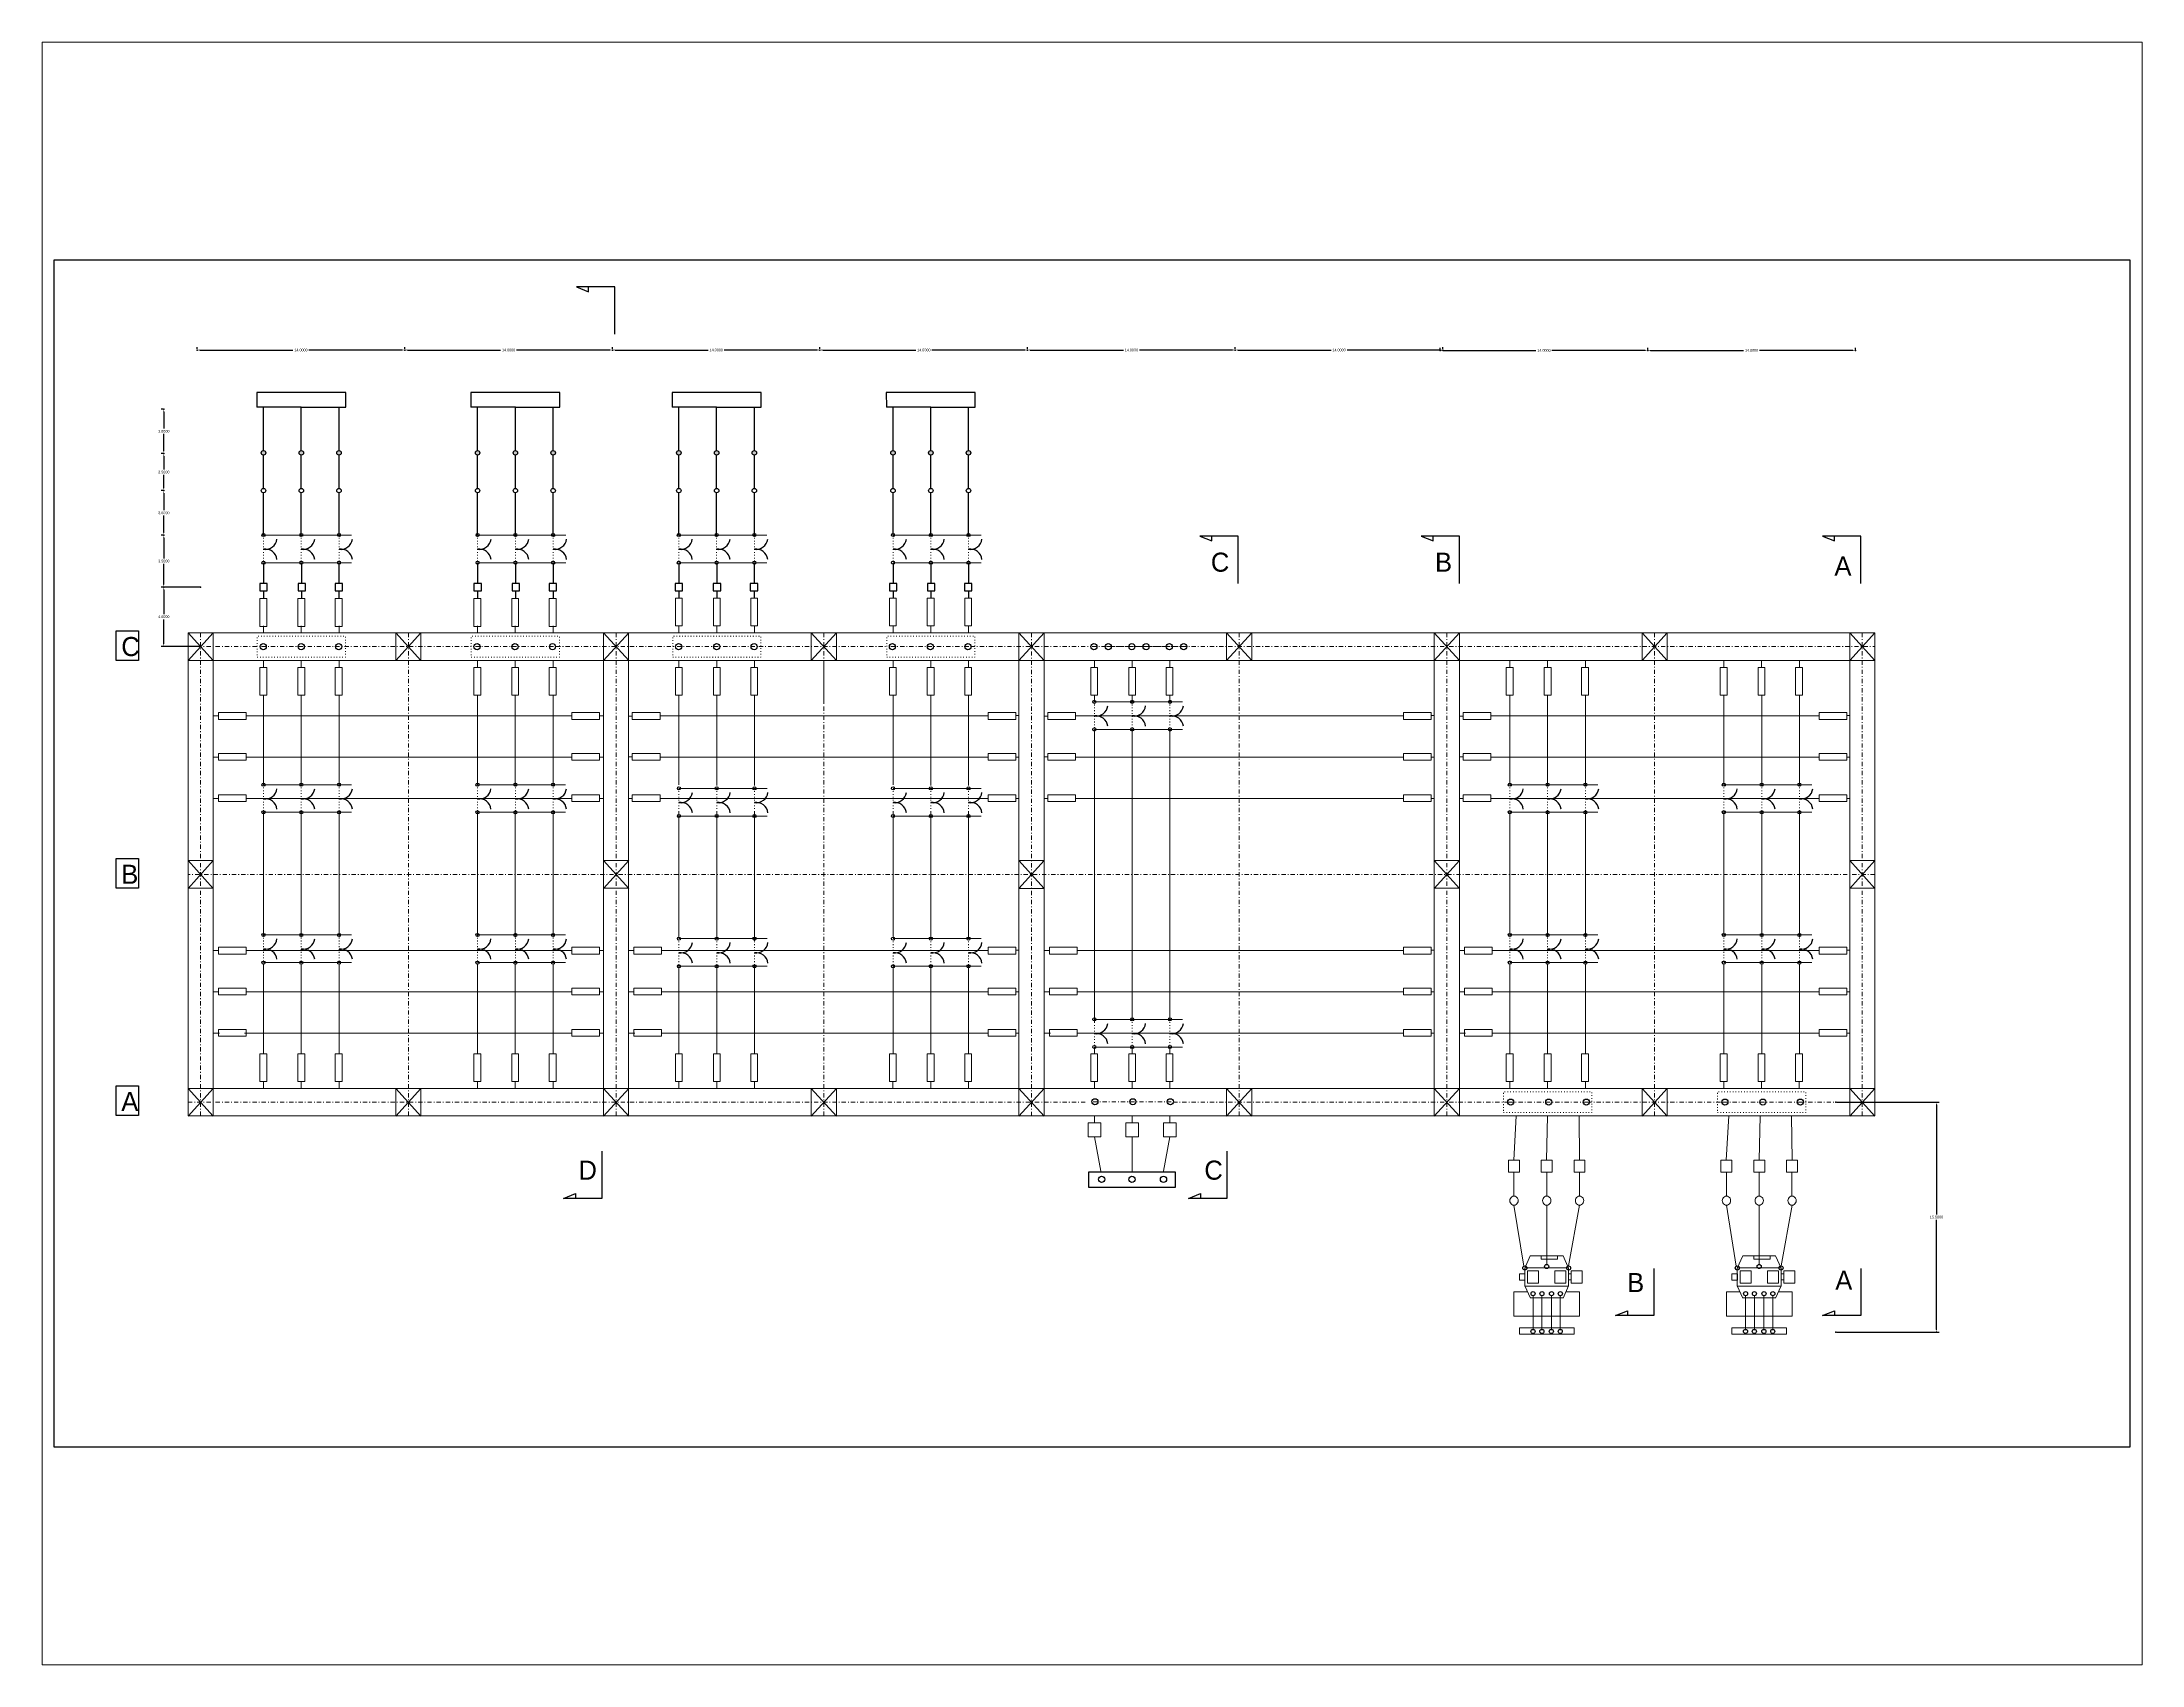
# Paper-space layout 'Layout1' of a CAD drawing. Extents: x 1.1 to 9.9, y 0.85 to 7.65.
# The model-space entities are those that its viewports show. They can reach past a viewport. Long polylines and large blocks are cut down to what shows.
import ezdxf

# ---------------------------------------------------------------- set-up
doc = ezdxf.new("R2010")
doc.units = 0
doc.header["$MEASUREMENT"] = 0
doc.layers.get('0').update_dxf_attribs({"linetype": 'CONTINUOUS'})
doc.dimstyles.get("Standard").update_dxf_attribs({"dimtxt": 0.18, "dimasz": 0.18, "dimexe": 0.18, "dimexo": 0.0625, "dimgap": 0.09, "dimtad": 0, "dimtih": 1, "dimtoh": 1, "dimdec": 4, "dimzin": 0, "dimdsep": 46, "dimtxsty": 'Standard', "dimcen": 0.09, "dimadec": 0, "dimazin": 0, "dimtfac": 1, "dimtdec": 4, "dimtofl": 0, "dimtmove": 0, "dimatfit": 3, "dimfxl": 1, "dimtolj": 1, "dimtzin": 0, "dimarcsym": 0})

# ---------------------------------------------------------------- blocks, each defined once
blk = doc.blocks.new('*D6')
at = {"color": 0, "lineweight": -2, "transparency": 16777216}
for p, q in [((-51.37, 57.61), (-51.37, 57.72)), ((-51.19, 57.54), (-44.91, 57.54)), ((-37.55, 57.54), (-43.83, 57.54)), ((-37.37, 57.61), (-37.37, 57.72))]:
    blk.add_line(p, q, dxfattribs=at)
at = {"color": 0, "transparency": 16777216}
for p in [(-51.37, 57.54), (-37.37, 57.54), (-37.37, 57.54)]:
    blk.add_point(p, dxfattribs=at)
for points in [[(-51.19, 57.57), (-51.19, 57.51), (-51.37, 57.54)], [(-37.55, 57.57), (-37.55, 57.51), (-37.37, 57.54)]]:
    blk.add_solid(points, dxfattribs=at)
at = {"color": 0, "transparency": 16777216, "insert": (-44.37, 57.54), "char_height": 0.18, "attachment_point": 5}
blk.add_mtext('\\A1;14.0000', dxfattribs=at)
blk = doc.blocks.new('*D7')
at = {"color": 0, "lineweight": -2, "transparency": 16777216}
for p, q in [((-37.37, 57.61), (-37.37, 57.72)), ((-37.19, 57.54), (-30.91, 57.54)), ((-23.55, 57.54), (-29.83, 57.54)), ((-23.37, 57.61), (-23.37, 57.72))]:
    blk.add_line(p, q, dxfattribs=at)
at = {"color": 0, "transparency": 16777216}
for p in [(-37.37, 57.54), (-23.37, 57.54), (-23.37, 57.54)]:
    blk.add_point(p, dxfattribs=at)
for points in [[(-37.19, 57.57), (-37.19, 57.51), (-37.37, 57.54)], [(-23.55, 57.57), (-23.55, 57.51), (-23.37, 57.54)]]:
    blk.add_solid(points, dxfattribs=at)
at = {"color": 0, "transparency": 16777216, "insert": (-30.37, 57.54), "char_height": 0.18, "attachment_point": 5}
blk.add_mtext('\\A1;14.0000', dxfattribs=at)
blk = doc.blocks.new('*D8')
at = {"color": 0, "lineweight": -2, "transparency": 16777216}
for p, q in [((-23.37, 57.61), (-23.37, 57.72)), ((-23.19, 57.54), (-16.91, 57.54)), ((-9.55, 57.54), (-15.83, 57.54)), ((-9.37, 57.61), (-9.37, 57.72))]:
    blk.add_line(p, q, dxfattribs=at)
at = {"color": 0, "transparency": 16777216}
for p in [(-23.37, 57.54), (-9.37, 57.54), (-9.37, 57.54)]:
    blk.add_point(p, dxfattribs=at)
for points in [[(-23.19, 57.57), (-23.19, 57.51), (-23.37, 57.54)], [(-9.55, 57.57), (-9.55, 57.51), (-9.37, 57.54)]]:
    blk.add_solid(points, dxfattribs=at)
at = {"color": 0, "transparency": 16777216, "insert": (-16.37, 57.54), "char_height": 0.18, "attachment_point": 5}
blk.add_mtext('\\A1;14.0000', dxfattribs=at)
blk = doc.blocks.new('*D9')
at = {"color": 0, "lineweight": -2, "transparency": 16777216}
for p, q in [((-9.37, 57.61), (-9.37, 57.72)), ((-9.19, 57.54), (-2.91, 57.54)), ((4.45, 57.54), (-1.83, 57.54)), ((4.63, 57.61), (4.63, 57.72))]:
    blk.add_line(p, q, dxfattribs=at)
at = {"color": 0, "transparency": 16777216}
for p in [(-9.37, 57.54), (4.63, 57.54), (4.63, 57.54)]:
    blk.add_point(p, dxfattribs=at)
for points in [[(-9.19, 57.57), (-9.19, 57.51), (-9.37, 57.54)], [(4.45, 57.57), (4.45, 57.51), (4.63, 57.54)]]:
    blk.add_solid(points, dxfattribs=at)
at = {"color": 0, "transparency": 16777216, "insert": (-2.37, 57.54), "char_height": 0.18, "attachment_point": 5}
blk.add_mtext('\\A1;14.0000', dxfattribs=at)
blk = doc.blocks.new('*D10')
at = {"color": 0, "lineweight": -2, "transparency": 16777216}
for p, q in [((4.63, 57.61), (4.63, 57.72)), ((4.81, 57.54), (11.09, 57.54)), ((18.45, 57.54), (12.17, 57.54)), ((18.63, 57.61), (18.63, 57.72))]:
    blk.add_line(p, q, dxfattribs=at)
at = {"color": 0, "transparency": 16777216}
for p in [(4.63, 57.54), (18.63, 57.54), (18.63, 57.54)]:
    blk.add_point(p, dxfattribs=at)
for points in [[(4.81, 57.57), (4.81, 57.51), (4.63, 57.54)], [(18.45, 57.57), (18.45, 57.51), (18.63, 57.54)]]:
    blk.add_solid(points, dxfattribs=at)
at = {"color": 0, "transparency": 16777216, "insert": (11.63, 57.54), "char_height": 0.18, "attachment_point": 5}
blk.add_mtext('\\A1;14.0000', dxfattribs=at)
blk = doc.blocks.new('*D11')
at = {"color": 0, "lineweight": -2, "transparency": 16777216}
for p, q in [((18.63, 57.61), (18.63, 57.72)), ((18.81, 57.54), (25.09, 57.54)), ((32.45, 57.54), (26.17, 57.54)), ((32.63, 57.61), (32.63, 57.72))]:
    blk.add_line(p, q, dxfattribs=at)
at = {"color": 0, "transparency": 16777216}
for p in [(18.63, 57.54), (32.63, 57.54), (32.63, 57.54)]:
    blk.add_point(p, dxfattribs=at)
for points in [[(18.81, 57.57), (18.81, 57.51), (18.63, 57.54)], [(32.45, 57.57), (32.45, 57.51), (32.63, 57.54)]]:
    blk.add_solid(points, dxfattribs=at)
at = {"color": 0, "transparency": 16777216, "insert": (25.63, 57.54), "char_height": 0.18, "attachment_point": 5}
blk.add_mtext('\\A1;14.0000', dxfattribs=at)
blk = doc.blocks.new('*D12')
at = {"color": 0, "lineweight": -2, "transparency": 16777216}
for p, q in [((32.45, 57.58), (32.45, 57.69)), ((32.63, 57.51), (38.91, 57.51)), ((46.27, 57.51), (39.99, 57.51)), ((46.45, 57.58), (46.45, 57.69))]:
    blk.add_line(p, q, dxfattribs=at)
at = {"color": 0, "transparency": 16777216}
for p in [(32.45, 57.51), (46.45, 57.51), (46.45, 57.51)]:
    blk.add_point(p, dxfattribs=at)
for points in [[(32.63, 57.54), (32.63, 57.48), (32.45, 57.51)], [(46.27, 57.54), (46.27, 57.48), (46.45, 57.51)]]:
    blk.add_solid(points, dxfattribs=at)
at = {"color": 0, "transparency": 16777216, "insert": (39.45, 57.51), "char_height": 0.18, "attachment_point": 5}
blk.add_mtext('\\A1;14.0000', dxfattribs=at)
blk = doc.blocks.new('*D13')
at = {"color": 0, "lineweight": -2, "transparency": 16777216}
for p, q in [((46.45, 57.58), (46.45, 57.69)), ((46.63, 57.51), (52.91, 57.51)), ((60.27, 57.51), (53.99, 57.51)), ((60.45, 57.58), (60.45, 57.69))]:
    blk.add_line(p, q, dxfattribs=at)
at = {"color": 0, "transparency": 16777216}
for p in [(46.45, 57.51), (60.45, 57.51), (60.45, 57.51)]:
    blk.add_point(p, dxfattribs=at)
for points in [[(46.63, 57.54), (46.63, 57.48), (46.45, 57.51)], [(60.27, 57.54), (60.27, 57.48), (60.45, 57.51)]]:
    blk.add_solid(points, dxfattribs=at)
at = {"color": 0, "transparency": 16777216, "insert": (53.45, 57.51), "char_height": 0.18, "attachment_point": 5}
blk.add_mtext('\\A1;14.0000', dxfattribs=at)
blk = doc.blocks.new('*D14')
at = {"color": 0, "lineweight": -2, "transparency": 16777216}
for p, q in [((-51.2, 41.56), (-53.8, 41.56)), ((-53.62, 41.38), (-53.62, 39.74)), ((-53.62, 37.74), (-53.62, 39.38)), ((-51.2, 37.56), (-53.8, 37.56))]:
    blk.add_line(p, q, dxfattribs=at)
at = {"color": 0, "transparency": 16777216}
for p in [(-53.62, 41.56), (-51.14, 41.56), (-51.14, 37.56)]:
    blk.add_point(p, dxfattribs=at)
for points in [[(-53.65, 41.38), (-53.59, 41.38), (-53.62, 41.56)], [(-53.65, 37.74), (-53.59, 37.74), (-53.62, 37.56)]]:
    blk.add_solid(points, dxfattribs=at)
at = {"color": 0, "transparency": 16777216, "insert": (-53.62, 39.56), "char_height": 0.18, "attachment_point": 5}
blk.add_mtext('\\A1;4.0000', dxfattribs=at)
blk = doc.blocks.new('*D15')
at = {"color": 0, "lineweight": -2, "transparency": 16777216}
for p, q in [((-53.68, 45.06), (-53.8, 45.06)), ((-53.62, 44.88), (-53.62, 43.49)), ((-53.62, 41.74), (-53.62, 43.13)), ((-53.68, 41.56), (-53.8, 41.56))]:
    blk.add_line(p, q, dxfattribs=at)
at = {"color": 0, "transparency": 16777216}
for p in [(-53.62, 45.06), (-53.62, 45.06), (-53.62, 41.56)]:
    blk.add_point(p, dxfattribs=at)
for points in [[(-53.65, 44.88), (-53.59, 44.88), (-53.62, 45.06)], [(-53.65, 41.74), (-53.59, 41.74), (-53.62, 41.56)]]:
    blk.add_solid(points, dxfattribs=at)
at = {"color": 0, "transparency": 16777216, "insert": (-53.62, 43.31), "char_height": 0.18, "attachment_point": 5}
blk.add_mtext('\\A1;3.5000', dxfattribs=at)
blk = doc.blocks.new('*D16')
at = {"color": 0, "lineweight": -2, "transparency": 16777216}
for p, q in [((-53.68, 48.06), (-53.8, 48.06)), ((-53.62, 47.88), (-53.62, 46.74)), ((-53.62, 45.24), (-53.62, 46.38)), ((-53.68, 45.06), (-53.8, 45.06))]:
    blk.add_line(p, q, dxfattribs=at)
at = {"color": 0, "transparency": 16777216}
for p in [(-53.62, 48.06), (-53.62, 48.06), (-53.62, 45.06)]:
    blk.add_point(p, dxfattribs=at)
for points in [[(-53.65, 47.88), (-53.59, 47.88), (-53.62, 48.06)], [(-53.65, 45.24), (-53.59, 45.24), (-53.62, 45.06)]]:
    blk.add_solid(points, dxfattribs=at)
at = {"color": 0, "transparency": 16777216, "insert": (-53.62, 46.56), "char_height": 0.18, "attachment_point": 5}
blk.add_mtext('\\A1;3.0000', dxfattribs=at)
blk = doc.blocks.new('*D17')
at = {"color": 0, "lineweight": -2, "transparency": 16777216}
for p, q in [((-53.68, 50.56), (-53.8, 50.56)), ((-53.62, 50.38), (-53.62, 49.49)), ((-53.62, 48.24), (-53.62, 49.13)), ((-53.68, 48.06), (-53.8, 48.06))]:
    blk.add_line(p, q, dxfattribs=at)
at = {"color": 0, "transparency": 16777216}
for p in [(-53.62, 50.56), (-53.62, 50.56), (-53.62, 48.06)]:
    blk.add_point(p, dxfattribs=at)
for points in [[(-53.65, 50.38), (-53.59, 50.38), (-53.62, 50.56)], [(-53.65, 48.24), (-53.59, 48.24), (-53.62, 48.06)]]:
    blk.add_solid(points, dxfattribs=at)
at = {"color": 0, "transparency": 16777216, "insert": (-53.62, 49.31), "char_height": 0.18, "attachment_point": 5}
blk.add_mtext('\\A1;2.5000', dxfattribs=at)
blk = doc.blocks.new('*D18')
at = {"color": 0, "lineweight": -2, "transparency": 16777216}
for p, q in [((-53.68, 53.56), (-53.8, 53.56)), ((-53.62, 53.38), (-53.62, 52.24)), ((-53.62, 50.74), (-53.62, 51.88)), ((-53.68, 50.56), (-53.8, 50.56))]:
    blk.add_line(p, q, dxfattribs=at)
at = {"color": 0, "transparency": 16777216}
for p in [(-53.62, 53.56), (-53.62, 53.56), (-53.62, 50.56)]:
    blk.add_point(p, dxfattribs=at)
for points in [[(-53.65, 53.38), (-53.59, 53.38), (-53.62, 53.56)], [(-53.65, 50.74), (-53.59, 50.74), (-53.62, 50.56)]]:
    blk.add_solid(points, dxfattribs=at)
at = {"color": 0, "transparency": 16777216, "insert": (-53.62, 52.06), "char_height": 0.18, "attachment_point": 5}
blk.add_mtext('\\A1;3.0000', dxfattribs=at)
blk = doc.blocks.new('*D19')
at = {"color": 0, "lineweight": -2, "transparency": 16777216}
for p, q in [((59.2, 6.83), (66.1, 6.83)), ((65.92, 6.65), (65.92, -0.74)), ((65.92, -8.49), (65.92, -1.1)), ((59.2, -8.67), (66.1, -8.67))]:
    blk.add_line(p, q, dxfattribs=at)
at = {"color": 0, "transparency": 16777216}
for p in [(59.14, 6.83), (59.14, -8.67), (65.92, -8.67)]:
    blk.add_point(p, dxfattribs=at)
for points in [[(65.89, 6.65), (65.95, 6.65), (65.92, 6.83)], [(65.89, -8.49), (65.95, -8.49), (65.92, -8.67)]]:
    blk.add_solid(points, dxfattribs=at)
at = {"color": 0, "transparency": 16777216, "insert": (65.92, -0.92), "char_height": 0.18, "attachment_point": 5}
blk.add_mtext('\\A1;15.5000', dxfattribs=at)

msp = doc.modelspace()

# ---------------------------------------------------------------- hatches: boundary and pattern name
at = {"true_color": 0x136734}
h = msp.add_hatch(color=116, dxfattribs=at)
h.dxf.hatch_style = 1
h.paths.add_polyline_path([(-46.7458, 50.60618, 1), (-47.04577, 50.60618, 1)])
h.paths.add_polyline_path([(-44.49685, 50.60618, 1), (-44.19687, 50.60618, 1)])
h.paths.add_polyline_path([(-41.65384, 50.60618, 1), (-41.95382, 50.60618, 1)])
h = msp.add_hatch(color=116, dxfattribs=at)
h.dxf.hatch_style = 1
h.paths.add_polyline_path([(-32.30915, 50.60618, 1), (-32.60912, 50.60618, 1)])
h.paths.add_polyline_path([(-30.0602, 50.60618, 1), (-29.76022, 50.60618, 1)])
h.paths.add_polyline_path([(-27.21719, 50.60618, 1), (-27.51717, 50.60618, 1)])
h = msp.add_hatch(color=116, dxfattribs=at)
h.dxf.hatch_style = 1
h.paths.add_polyline_path([(-18.73987, 50.60618, 1), (-19.03985, 50.60618, 1)])
h.paths.add_polyline_path([(-16.49092, 50.60618, 1), (-16.19095, 50.60618, 1)])
h.paths.add_polyline_path([(-13.64792, 50.60618, 1), (-13.94789, 50.60618, 1)])
h = msp.add_hatch(color=116, dxfattribs=at)
h.dxf.hatch_style = 1
h.paths.add_polyline_path([(-4.29531, 50.60618, 1), (-4.59528, 50.60618, 1)])
h.paths.add_polyline_path([(-2.04635, 50.60618, 1), (-1.74638, 50.60618, 1)])
h.paths.add_polyline_path([(0.79665, 50.60618, 1), (0.49668, 50.60618, 1)])

# ---------------------------------------------------------------- linework, layer by layer
at = {"color": 7, "true_color": 0xffffff}
for p, q in [((-61.02823, 63.5931), (-61.02823, -16.4069)), ((78.97177, 63.5931), (-61.02823, 63.5931)), ((78.97177, -16.4069), (78.97177, 63.5931)), ((-23.2041, 61.79274), (-25.78054, 61.79274)), ((-25.78054, 61.79274), (-24.98027, 61.46711)), ((-24.98027, 61.46711), (-24.98027, 61.79274)), ((-23.2041, 58.60382), (-23.2041, 61.79274)), ((18.82079, 44.99134), (16.24435, 44.99134)), ((16.24435, 44.99134), (17.04461, 44.66571)), ((17.04461, 44.66571), (17.04461, 44.99134)), ((18.82079, 41.80241), (18.82079, 44.99134)), ((33.7542, 44.99134), (31.17776, 44.99134)), ((31.17776, 44.99134), (31.97802, 44.66571)), ((31.97802, 44.66571), (31.97802, 44.99134)), ((33.7542, 41.80241), (33.7542, 44.99134)), ((60.81649, 44.99134), (58.24005, 44.99134)), ((58.24005, 44.99134), (59.04032, 44.66571)), ((59.04032, 44.66571), (59.04032, 44.99134)), ((60.81649, 41.80241), (60.81649, 44.99134)), ((-56.82727, 38.60121), (-55.32727, 38.60121)), ((-56.82727, 36.60121), (-56.82727, 38.60121)), ((-55.32727, 38.60121), (-55.32727, 36.60121)), ((-55.32727, 36.60121), (-56.82727, 36.60121)), ((-56.82727, 23.24805), (-55.32727, 23.24805)), ((-56.82727, 21.24805), (-56.82727, 23.24805)), ((-55.32727, 23.24805), (-55.32727, 21.24805)), ((-55.32727, 21.24805), (-56.82727, 21.24805)), ((-56.82727, 7.92961), (-55.32727, 7.92961)), ((-56.82727, 5.92961), (-56.82727, 7.92961)), ((-55.32727, 7.92961), (-55.32727, 5.92961)), ((-55.32727, 5.92961), (-56.82727, 5.92961)), ((-24.08956, 3.52871), (-24.08956, 0.33979)), ((18.0614, 3.52871), (18.0614, 0.33979)), ((-26.666, 0.33979), (-25.86574, 0.66542)), ((-24.08956, 0.33979), (-26.666, 0.33979)), ((-25.86574, 0.66542), (-25.86574, 0.33979)), ((15.48496, 0.33979), (16.28522, 0.66542)), ((18.0614, 0.33979), (15.48496, 0.33979)), ((16.28522, 0.66542), (16.28522, 0.33979)), ((46.85354, -4.37755), (46.85354, -7.56647)), ((60.81649, -4.37755), (60.81649, -7.56647)), ((44.2771, -7.56647), (45.07736, -7.24084)), ((46.85354, -7.56647), (44.2771, -7.56647)), ((45.07736, -7.24084), (45.07736, -7.56647)), ((58.24005, -7.56647), (59.04032, -7.24084)), ((60.81649, -7.56647), (58.24005, -7.56647)), ((59.04032, -7.24084), (59.04032, -7.56647)), ((-61.02823, -16.4069), (78.97177, -16.4069))]:
    msp.add_line(p, q, dxfattribs=at)
at = {"color": 33}
for p, q in [((-46.89579, 50.75617), (-46.89579, 53.68343)), ((-44.34686, 50.75617), (-44.34686, 53.68343)), ((-41.80383, 50.75617), (-41.80383, 53.68343)), ((-32.45914, 50.75617), (-32.45914, 53.68343)), ((-29.91021, 50.75617), (-29.91021, 53.68343)), ((-27.36718, 50.75617), (-27.36718, 53.68343)), ((-18.88986, 50.75617), (-18.88986, 53.68343)), ((-16.34093, 50.75617), (-16.34093, 53.68343)), ((-13.7979, 50.75617), (-13.7979, 53.68343)), ((-4.44529, 50.75617), (-4.44529, 53.68343)), ((-1.89637, 50.75617), (-1.89637, 53.68343)), ((0.64666, 50.75617), (0.64666, 53.68343)), ((-46.89579, 48.21231), (-46.89579, 50.45619)), ((-44.34686, 48.21231), (-44.34686, 50.45619)), ((-41.80383, 48.21231), (-41.80383, 50.45619)), ((-32.45914, 48.21231), (-32.45914, 50.45619)), ((-29.91021, 48.21231), (-29.91021, 50.45619)), ((-27.36718, 48.21231), (-27.36718, 50.45619)), ((-18.88986, 48.21231), (-18.88986, 50.45619)), ((-16.34093, 48.21231), (-16.34093, 50.45619)), ((-13.7979, 48.21231), (-13.7979, 50.45619)), ((-4.44529, 48.21231), (-4.44529, 50.45619)), ((-1.89637, 48.21231), (-1.89637, 50.45619)), ((0.64666, 48.21231), (0.64666, 50.45619)), ((-46.89579, 45.06232), (-46.89579, 47.91234)), ((-44.34686, 45.06232), (-44.34686, 47.91234)), ((-41.80383, 45.06232), (-41.80383, 47.91234)), ((-32.45914, 45.06232), (-32.45914, 47.91234)), ((-29.91021, 45.06232), (-29.91021, 47.91234)), ((-27.36718, 45.06232), (-27.36718, 47.91234)), ((-18.88986, 45.06232), (-18.88986, 47.91234)), ((-16.34093, 45.06232), (-16.34093, 47.91234)), ((-13.7979, 45.06232), (-13.7979, 47.91234)), ((-4.44529, 45.06232), (-4.44529, 47.91234)), ((-1.89637, 45.06232), (-1.89637, 47.91234)), ((0.64666, 45.06232), (0.64666, 47.91234)), ((-46.89579, 43.19969), (-46.89579, 41.80568)), ((-44.34097, 43.19969), (-44.34097, 41.80568)), ((-41.80816, 43.19969), (-41.80816, 41.80568)), ((-32.45914, 43.19969), (-32.45914, 41.80568)), ((-29.90432, 43.19969), (-29.90432, 41.80568)), ((-27.37151, 43.19969), (-27.37151, 41.80568)), ((-18.88986, 43.19969), (-18.88986, 41.80568)), ((-16.33504, 43.19969), (-16.33504, 41.80568)), ((-13.80224, 43.19969), (-13.80224, 41.80568)), ((-4.44529, 43.19969), (-4.44529, 41.80568)), ((-1.89048, 43.19969), (-1.89048, 41.80568)), ((0.64233, 43.19969), (0.64233, 41.80568)), ((-46.89579, 41.30568), (-46.89579, 40.77622)), ((-44.34097, 41.30568), (-44.34097, 40.77622)), ((-41.80816, 41.30568), (-41.80816, 40.77622)), ((-32.45914, 41.30568), (-32.45914, 40.77622)), ((-29.90432, 41.30568), (-29.90432, 40.77622)), ((-27.37151, 41.30568), (-27.37151, 40.77622)), ((-18.88986, 41.30568), (-18.88986, 40.77622)), ((-16.33504, 41.30568), (-16.33504, 40.77622)), ((-13.80224, 41.30568), (-13.80224, 40.77622)), ((-4.44529, 41.30568), (-4.44529, 40.77622)), ((-1.89048, 41.30568), (-1.89048, 40.77622)), ((0.64233, 41.30568), (0.64233, 40.77622))]:
    msp.add_line(p, q, dxfattribs=at)
at = {"lineweight": 9}
for p, q in [((-46.89579, 45.06232), (-40.95622, 45.06232)), ((-32.45914, 45.06232), (-26.51957, 45.06232)), ((-18.88986, 45.06232), (-12.9503, 45.06232)), ((-4.44529, 45.06232), (1.49427, 45.06232)), ((-46.89579, 43.19969), (-40.95622, 43.19969)), ((-32.45914, 43.19969), (-26.51957, 43.19969)), ((-18.88986, 43.19969), (-12.9503, 43.19969)), ((-4.44529, 43.19969), (1.49427, 43.19969)), ((9.13337, 33.8198), (15.07294, 33.8198)), ((9.13337, 31.95717), (15.07294, 31.95717)), ((-46.89579, 28.23233), (-40.95622, 28.23233)), ((-32.46183, 28.23233), (-26.52227, 28.23233)), ((-18.88082, 27.9828), (-12.94125, 27.9828)), ((-4.44687, 27.9828), (1.4927, 27.9828)), ((37.14756, 28.23234), (43.08712, 28.23234)), ((51.58151, 28.23234), (57.52107, 28.23234)), ((-46.89579, 26.3697), (-40.95622, 26.3697)), ((-32.46183, 26.3697), (-26.52227, 26.3697)), ((-18.88082, 26.12017), (-12.94125, 26.12017)), ((-4.44687, 26.12017), (1.4927, 26.12017)), ((37.14756, 26.36971), (43.08712, 26.36971)), ((51.58151, 26.36971), (57.52107, 26.36971)), ((-46.89579, 18.10106), (-40.95622, 18.10106)), ((-32.46183, 18.10106), (-26.52227, 18.10106)), ((-18.88082, 17.85152), (-12.94125, 17.85152)), ((-4.44687, 17.85152), (1.4927, 17.85152)), ((37.14756, 18.10106), (43.08712, 18.10106)), ((51.58151, 18.10106), (57.52107, 18.10106)), ((-46.89579, 16.23843), (-40.95622, 16.23843)), ((-32.46183, 16.23843), (-26.52227, 16.23843)), ((-18.88082, 15.98889), (-12.94125, 15.98889)), ((-4.44687, 15.98889), (1.4927, 15.98889)), ((37.14756, 16.23843), (43.08712, 16.23843)), ((51.58151, 16.23843), (57.52107, 16.23843)), ((9.13337, 12.40767), (15.07294, 12.40767)), ((9.13337, 10.54505), (15.07294, 10.54505))]:
    msp.add_line(p, q, dxfattribs=at)
at = {"color": 7}
for p, q in [((-46.64098, 41.80568), (-47.14098, 41.80568)), ((-47.14098, 41.80568), (-47.14098, 41.30568)), ((-47.14098, 41.30568), (-46.64098, 41.30568)), ((-46.64098, 41.30568), (-46.64098, 41.80568)), ((-44.06909, 41.80568), (-44.56909, 41.80568)), ((-44.56909, 41.80568), (-44.56909, 41.30568)), ((-44.56909, 41.30568), (-44.06909, 41.30568)), ((-44.06909, 41.30568), (-44.06909, 41.80568)), ((-41.57449, 41.80568), (-42.07449, 41.80568)), ((-42.07449, 41.80568), (-42.07449, 41.30568)), ((-42.07449, 41.30568), (-41.57449, 41.30568)), ((-41.57449, 41.30568), (-41.57449, 41.80568)), ((-32.20433, 41.80568), (-32.70433, 41.80568)), ((-32.70433, 41.80568), (-32.70433, 41.30568)), ((-32.70433, 41.30568), (-32.20433, 41.30568)), ((-32.20433, 41.30568), (-32.20433, 41.80568)), ((-29.63244, 41.80568), (-30.13244, 41.80568)), ((-30.13244, 41.80568), (-30.13244, 41.30568)), ((-30.13244, 41.30568), (-29.63244, 41.30568)), ((-29.63244, 41.30568), (-29.63244, 41.80568)), ((-27.13784, 41.80568), (-27.63784, 41.80568)), ((-27.63784, 41.80568), (-27.63784, 41.30568)), ((-27.63784, 41.30568), (-27.13784, 41.30568)), ((-27.13784, 41.30568), (-27.13784, 41.80568)), ((-18.63506, 41.80568), (-19.13506, 41.80568)), ((-19.13506, 41.80568), (-19.13506, 41.30568)), ((-19.13506, 41.30568), (-18.63506, 41.30568)), ((-18.63506, 41.30568), (-18.63506, 41.80568)), ((-16.06316, 41.80568), (-16.56316, 41.80568)), ((-16.56316, 41.80568), (-16.56316, 41.30568)), ((-16.56316, 41.30568), (-16.06316, 41.30568)), ((-16.06316, 41.30568), (-16.06316, 41.80568)), ((-13.56856, 41.80568), (-14.06856, 41.80568)), ((-14.06856, 41.80568), (-14.06856, 41.30568)), ((-14.06856, 41.30568), (-13.56856, 41.30568)), ((-13.56856, 41.30568), (-13.56856, 41.80568)), ((-4.19049, 41.80568), (-4.69049, 41.80568)), ((-4.69049, 41.80568), (-4.69049, 41.30568)), ((-4.69049, 41.30568), (-4.19049, 41.30568)), ((-4.19049, 41.30568), (-4.19049, 41.80568)), ((-1.6186, 41.80568), (-2.1186, 41.80568)), ((-2.1186, 41.80568), (-2.1186, 41.30568)), ((-2.1186, 41.30568), (-1.6186, 41.30568)), ((-1.6186, 41.30568), (-1.6186, 41.80568)), ((0.876, 41.80568), (0.376, 41.80568)), ((0.376, 41.80568), (0.376, 41.30568)), ((0.376, 41.30568), (0.876, 41.30568)), ((0.876, 41.30568), (0.876, 41.80568))]:
    msp.add_line(p, q, dxfattribs=at)
at = {"color": 33, "lineweight": 9}
for p, q in [((-46.895, 34.27908), (-46.895, 28.23233)), ((-32.46105, 34.27908), (-32.46105, 28.23233)), ((-18.88082, 34.27908), (-18.88082, 28.23233)), ((-4.44687, 34.27908), (-4.44687, 28.23233)), ((37.14756, 34.27319), (37.14756, 28.23233)), ((9.13337, 12.18066), (9.13337, 31.95717)), ((-46.895, 17.99472), (-46.895, 26.3697)), ((-32.46105, 26.3697), (-32.46105, 17.99472)), ((-18.88082, 17.99472), (-18.88082, 26.3697)), ((-4.44687, 26.3697), (-4.44687, 17.99472)), ((37.14756, 26.3697), (37.14756, 17.99472)), ((51.58151, 17.99472), (51.58151, 26.3697)), ((-46.895, 10.08534), (-46.895, 16.1323)), ((-32.46105, 10.08534), (-32.46105, 16.1323)), ((-18.88082, 10.08534), (-18.88082, 16.1323)), ((-4.44687, 10.09144), (-4.44687, 16.1323)), ((37.14756, 10.09144), (37.14756, 16.1323)), ((51.58151, 10.09144), (51.58151, 16.1323))]:
    msp.add_line(p, q, dxfattribs=at)
at = {"color": 85, "true_color": 0x58ba48}
for points in [[(-44.34686, 53.68343), (-41.34686, 53.68343), (-41.34686, 54.68343), (-47.35489, 54.68343), (-47.34686, 53.68343)], [(-29.91021, 53.68343), (-26.91021, 53.68343), (-26.91021, 54.68343), (-32.91824, 54.68343), (-32.91021, 53.68343)], [(-16.34093, 53.68343), (-13.34093, 53.68343), (-13.34093, 54.68343), (-19.34897, 54.68343), (-19.34093, 53.68343)], [(-1.89637, 53.68343), (1.10363, 53.68343), (1.10363, 54.68343), (-4.9044, 54.68343), (-4.89637, 53.68343)], [(-44.34686, 53.68343), (-47.34686, 53.68343)], [(-29.91021, 53.68343), (-32.91021, 53.68343)], [(-16.34093, 53.68343), (-19.34093, 53.68343)], [(-1.89637, 53.68343), (-4.89637, 53.68343)]]:
    msp.add_lwpolyline(points, dxfattribs=at)
at = {"lineweight": 9}
for points in [[(-46.89579, 44.87111), (-46.89579, 44.82331)], [(-46.89579, 44.68011), (-46.89579, 44.63231)], [(-46.89579, 44.48911), (-46.89579, 44.44131)], [(-46.89579, 44.29811), (-46.89579, 44.2503)], [(-46.89579, 44.10711), (-46.89579, 44.0593)], [(-46.89579, 43.91611), (-46.89579, 43.8683)], [(-44.34686, 44.87111), (-44.34686, 44.82331)], [(-44.34686, 44.68011), (-44.34686, 44.63231)], [(-44.34686, 44.48911), (-44.34686, 44.44131)], [(-44.34686, 44.29811), (-44.34686, 44.2503)], [(-44.34686, 44.10711), (-44.34686, 44.0593)], [(-44.34686, 43.91611), (-44.34686, 43.8683)], [(-41.80383, 44.87111), (-41.80383, 44.82331)], [(-41.80383, 44.68011), (-41.80383, 44.63231)], [(-41.80383, 44.48911), (-41.80383, 44.44131)], [(-41.80383, 44.29811), (-41.80383, 44.2503)], [(-41.80383, 44.10711), (-41.80383, 44.0593)], [(-41.80383, 43.91611), (-41.80383, 43.8683)], [(-32.45914, 44.87111), (-32.45914, 44.82331)], [(-32.45914, 44.68011), (-32.45914, 44.63231)], [(-32.45914, 44.48911), (-32.45914, 44.44131)], [(-32.45914, 44.29811), (-32.45914, 44.2503)], [(-32.45914, 44.10711), (-32.45914, 44.0593)], [(-32.45914, 43.91611), (-32.45914, 43.8683)], [(-29.91021, 44.87111), (-29.91021, 44.82331)], [(-29.91021, 44.68011), (-29.91021, 44.63231)], [(-29.91021, 44.48911), (-29.91021, 44.44131)], [(-29.91021, 44.29811), (-29.91021, 44.2503)], [(-29.91021, 44.10711), (-29.91021, 44.0593)], [(-29.91021, 43.91611), (-29.91021, 43.8683)], [(-27.36718, 44.87111), (-27.36718, 44.82331)], [(-27.36718, 44.68011), (-27.36718, 44.63231)], [(-27.36718, 44.48911), (-27.36718, 44.44131)], [(-27.36718, 44.29811), (-27.36718, 44.2503)], [(-27.36718, 44.10711), (-27.36718, 44.0593)], [(-27.36718, 43.91611), (-27.36718, 43.8683)], [(-18.88986, 44.87111), (-18.88986, 44.82331)], [(-18.88986, 44.68011), (-18.88986, 44.63231)], [(-18.88986, 44.48911), (-18.88986, 44.44131)], [(-18.88986, 44.29811), (-18.88986, 44.2503)], [(-18.88986, 44.10711), (-18.88986, 44.0593)], [(-18.88986, 43.91611), (-18.88986, 43.8683)], [(-16.34093, 44.87111), (-16.34093, 44.82331)], [(-16.34093, 44.68011), (-16.34093, 44.63231)], [(-16.34093, 44.48911), (-16.34093, 44.44131)], [(-16.34093, 44.29811), (-16.34093, 44.2503)], [(-16.34093, 44.10711), (-16.34093, 44.0593)], [(-16.34093, 43.91611), (-16.34093, 43.8683)], [(-13.7979, 44.87111), (-13.7979, 44.82331)], [(-13.7979, 44.68011), (-13.7979, 44.63231)], [(-13.7979, 44.48911), (-13.7979, 44.44131)], [(-13.7979, 44.29811), (-13.7979, 44.2503)], [(-13.7979, 44.10711), (-13.7979, 44.0593)], [(-13.7979, 43.91611), (-13.7979, 43.8683)], [(-4.44529, 44.87111), (-4.44529, 44.82331)], [(-4.44529, 44.68011), (-4.44529, 44.63231)], [(-4.44529, 44.48911), (-4.44529, 44.44131)], [(-4.44529, 44.29811), (-4.44529, 44.2503)], [(-4.44529, 44.10711), (-4.44529, 44.0593)], [(-4.44529, 43.91611), (-4.44529, 43.8683)], [(-1.89637, 44.87111), (-1.89637, 44.82331)], [(-1.89637, 44.68011), (-1.89637, 44.63231)], [(-1.89637, 44.48911), (-1.89637, 44.44131)], [(-1.89637, 44.29811), (-1.89637, 44.2503)], [(-1.89637, 44.10711), (-1.89637, 44.0593)], [(-1.89637, 43.91611), (-1.89637, 43.8683)], [(0.64666, 44.87111), (0.64666, 44.82331)], [(0.64666, 44.68011), (0.64666, 44.63231)], [(0.64666, 44.48911), (0.64666, 44.44131)], [(0.64666, 44.29811), (0.64666, 44.2503)], [(0.64666, 44.10711), (0.64666, 44.0593)], [(0.64666, 43.91611), (0.64666, 43.8683)], [(-46.89579, 43.7251), (-46.89579, 43.6773)], [(-46.89579, 43.5341), (-46.89579, 43.4863)], [(-46.89579, 43.3431), (-46.89579, 43.2953)], [(-44.34686, 43.7251), (-44.34686, 43.6773)], [(-44.34686, 43.5341), (-44.34686, 43.4863)], [(-44.34686, 43.3431), (-44.34686, 43.2953)], [(-43.49315, 43.4206), (-43.49315, 43.4206)], [(-41.80383, 43.7251), (-41.80383, 43.6773)], [(-41.80383, 43.5341), (-41.80383, 43.4863)], [(-41.80383, 43.3431), (-41.80383, 43.2953)], [(-32.45914, 43.7251), (-32.45914, 43.6773)], [(-32.45914, 43.5341), (-32.45914, 43.4863)], [(-32.45914, 43.3431), (-32.45914, 43.2953)], [(-29.91021, 43.7251), (-29.91021, 43.6773)], [(-29.91021, 43.5341), (-29.91021, 43.4863)], [(-29.91021, 43.3431), (-29.91021, 43.2953)], [(-29.0565, 43.4206), (-29.0565, 43.4206)], [(-27.36718, 43.7251), (-27.36718, 43.6773)], [(-27.36718, 43.5341), (-27.36718, 43.4863)], [(-27.36718, 43.3431), (-27.36718, 43.2953)], [(-18.88986, 43.7251), (-18.88986, 43.6773)], [(-18.88986, 43.5341), (-18.88986, 43.4863)], [(-18.88986, 43.3431), (-18.88986, 43.2953)], [(-16.34093, 43.7251), (-16.34093, 43.6773)], [(-16.34093, 43.5341), (-16.34093, 43.4863)], [(-16.34093, 43.3431), (-16.34093, 43.2953)], [(-15.48722, 43.4206), (-15.48722, 43.4206)], [(-13.7979, 43.7251), (-13.7979, 43.6773)], [(-13.7979, 43.5341), (-13.7979, 43.4863)], [(-13.7979, 43.3431), (-13.7979, 43.2953)], [(-4.44529, 43.7251), (-4.44529, 43.6773)], [(-4.44529, 43.5341), (-4.44529, 43.4863)], [(-4.44529, 43.3431), (-4.44529, 43.2953)], [(-1.89637, 43.7251), (-1.89637, 43.6773)], [(-1.89637, 43.5341), (-1.89637, 43.4863)], [(-1.89637, 43.3431), (-1.89637, 43.2953)], [(-1.04265, 43.4206), (-1.04265, 43.4206)], [(0.64666, 43.7251), (0.64666, 43.6773)], [(0.64666, 43.5341), (0.64666, 43.4863)], [(0.64666, 43.3431), (0.64666, 43.2953)], [(61.76521, 5.8949), (61.76521, 38.46974), (-51.98675, 38.46974), (-50.28564, 36.60121)], [(-51.98675, 38.46974), (-51.98675, 5.8949), (61.76521, 5.8949), (61.71741, 5.8949)], [(-50.28564, 38.46974), (-51.98675, 36.60121)], [(-51.13914, 38.46974), (-51.13914, 38.18313)], [(-50.29154, 5.8949), (-50.29154, 38.46974)], [(-47.20541, 38.23683), (-47.25321, 38.23683)], [(-47.01441, 38.23683), (-47.06221, 38.23683)], [(-46.895, 38.93534), (-46.895, 38.47563)], [(-46.82341, 38.23683), (-46.871, 38.23683)], [(-46.6324, 38.23683), (-46.68, 38.23683)], [(-46.4414, 38.23683), (-46.489, 38.23683)], [(-46.25019, 38.23683), (-46.29799, 38.23683)], [(-46.05919, 38.23683), (-46.10699, 38.23683)], [(-45.86819, 38.23683), (-45.91599, 38.23683)], [(-45.67719, 38.23683), (-45.72499, 38.23683)], [(-45.48619, 38.23683), (-45.53399, 38.23683)], [(-45.29519, 38.23683), (-45.34299, 38.23683)], [(-45.10419, 38.23683), (-45.15199, 38.23683)], [(-44.91318, 38.23683), (-44.96099, 38.23683)], [(-44.72218, 38.23683), (-44.76999, 38.23683)], [(-44.53118, 38.23683), (-44.57878, 38.23683)], [(-44.34018, 38.23683), (-44.38777, 38.23683)], [(-44.34608, 38.93534), (-44.34608, 38.47563)], [(-44.14918, 38.23683), (-44.19677, 38.23683)], [(-43.95797, 38.23683), (-44.00577, 38.23683)], [(-43.76697, 38.23683), (-43.81477, 38.23683)], [(-43.57597, 38.23683), (-43.62377, 38.23683)], [(-43.38497, 38.23683), (-43.43277, 38.23683)], [(-43.19396, 38.23683), (-43.24177, 38.23683)], [(-43.00296, 38.23683), (-43.05077, 38.23683)], [(-42.81196, 38.23683), (-42.85977, 38.23683)], [(-42.62096, 38.23683), (-42.66876, 38.23683)], [(-42.42996, 38.23683), (-42.47755, 38.23683)], [(-42.23896, 38.23683), (-42.28655, 38.23683)], [(-42.04796, 38.23683), (-42.09555, 38.23683)], [(-41.85675, 38.23683), (-41.90455, 38.23683)], [(-41.80305, 38.93534), (-41.80305, 38.47563)], [(-41.66575, 38.23683), (-41.71355, 38.23683)], [(-41.47474, 38.23683), (-41.52255, 38.23683)], [(-37.98282, 36.60121), (-36.2815, 38.46974), (-36.2815, 36.61321)], [(-36.2815, 36.60121), (-37.98282, 38.46974), (-37.98282, 36.61321)], [(-37.1291, 38.47563), (-37.1291, 38.47563)], [(-37.1291, 38.46974), (-37.1291, 38.18313)], [(-32.77146, 38.23683), (-32.81926, 38.23683)], [(-32.58046, 38.23683), (-32.62826, 38.23683)], [(-32.46105, 38.93534), (-32.46105, 38.47563)], [(-32.38945, 38.23683), (-32.43726, 38.23683)], [(-32.19845, 38.23683), (-32.24626, 38.23683)], [(-32.00745, 38.23683), (-32.05526, 38.23683)], [(-31.81645, 38.23683), (-31.86404, 38.23683)], [(-31.62545, 38.23683), (-31.67304, 38.23683)], [(-31.43445, 38.23683), (-31.48204, 38.23683)], [(-31.24324, 38.23683), (-31.29104, 38.23683)], [(-31.05224, 38.23683), (-31.10004, 38.23683)], [(-30.86124, 38.23683), (-30.90904, 38.23683)], [(-30.67023, 38.23683), (-30.71804, 38.23683)], [(-30.47923, 38.23683), (-30.52704, 38.23683)], [(-30.28823, 38.23683), (-30.33604, 38.23683)], [(-30.09723, 38.23683), (-30.14503, 38.23683)], [(-29.90623, 38.23683), (-29.95403, 38.23683)], [(-29.91823, 38.93534), (-29.91823, 38.47563)], [(-29.71523, 38.23683), (-29.76303, 38.23683)], [(-29.52423, 38.23683), (-29.57182, 38.23683)], [(-29.33323, 38.23683), (-29.38082, 38.23683)], [(-29.14223, 38.23683), (-29.18982, 38.23683)], [(-28.95101, 38.23683), (-28.99882, 38.23683)], [(-28.76001, 38.23683), (-28.80782, 38.23683)], [(-28.56901, 38.23683), (-28.61682, 38.23683)], [(-28.37801, 38.23683), (-28.42581, 38.23683)], [(-28.18701, 38.23683), (-28.23481, 38.23683)], [(-27.99601, 38.23683), (-28.04381, 38.23683)], [(-27.80501, 38.23683), (-27.85281, 38.23683)], [(-27.61401, 38.23683), (-27.66181, 38.23683)], [(-27.42301, 38.23683), (-27.47081, 38.23683)], [(-27.36931, 38.93534), (-27.36931, 38.47563)], [(-27.23201, 38.23683), (-27.2796, 38.23683)], [(-27.041, 38.23683), (-27.0886, 38.23683)], [(-23.97256, 5.8949), (-23.97256, 38.46974), (-22.27145, 36.60121)], [(-22.27145, 38.46974), (-23.97256, 36.60121)], [(-23.12496, 38.47563), (-23.12496, 38.47563)], [(-23.12496, 38.46974), (-23.12496, 38.18313)], [(-22.27735, 5.8949), (-22.27735, 38.46974)], [(-22.27735, 38.46974), (-22.02065, 38.46974)], [(-22.27735, 38.46974), (-22.02065, 38.46974)], [(-19.19122, 38.23683), (-19.23902, 38.23683)], [(-19.00022, 38.23683), (-19.04802, 38.23683)], [(-18.88082, 38.93534), (-18.88082, 38.47563)], [(-18.80922, 38.23683), (-18.85702, 38.23683)], [(-18.61822, 38.23683), (-18.66581, 38.23683)], [(-18.42722, 38.23683), (-18.47481, 38.23683)], [(-18.23621, 38.23683), (-18.28381, 38.23683)], [(-18.045, 38.23683), (-18.09281, 38.23683)], [(-17.854, 38.23683), (-17.9018, 38.23683)], [(-17.663, 38.23683), (-17.7108, 38.23683)], [(-17.472, 38.23683), (-17.5198, 38.23683)], [(-17.281, 38.23683), (-17.3288, 38.23683)], [(-17.09, 38.23683), (-17.1378, 38.23683)], [(-16.899, 38.23683), (-16.9468, 38.23683)], [(-16.708, 38.23683), (-16.7558, 38.23683)], [(-16.51699, 38.23683), (-16.5648, 38.23683)], [(-16.32599, 38.23683), (-16.37359, 38.23683)], [(-16.33189, 38.93534), (-16.33189, 38.47563)], [(-16.13499, 38.23683), (-16.18258, 38.23683)], [(-15.94378, 38.23683), (-15.99158, 38.23683)], [(-15.75278, 38.23683), (-15.80058, 38.23683)], [(-15.56178, 38.23683), (-15.60958, 38.23683)], [(-15.37078, 38.23683), (-15.41858, 38.23683)], [(-15.17978, 38.23683), (-15.22758, 38.23683)], [(-14.98878, 38.23683), (-15.03658, 38.23683)], [(-14.79777, 38.23683), (-14.84558, 38.23683)], [(-14.60677, 38.23683), (-14.65458, 38.23683)], [(-14.41577, 38.23683), (-14.46358, 38.23683)], [(-14.22477, 38.23683), (-14.27236, 38.23683)], [(-14.03377, 38.23683), (-14.08136, 38.23683)], [(-13.84277, 38.23683), (-13.89036, 38.23683)], [(-13.78886, 38.93534), (-13.78886, 38.47563)], [(-13.65156, 38.23683), (-13.69936, 38.23683)], [(-13.46056, 38.23683), (-13.50836, 38.23683)], [(-9.96863, 36.60121), (-8.26731, 38.46974), (-8.26731, 36.61321)], [(-8.26731, 36.60121), (-9.96863, 38.46974), (-9.96863, 36.61321)], [(-9.12081, 38.46974), (-9.12081, 38.46974), (-9.12081, 38.18313)], [(-4.75727, 38.23683), (-4.80507, 38.23683)], [(-4.56627, 38.23683), (-4.61407, 38.23683)], [(-4.44687, 38.93534), (-4.44687, 38.47563)], [(-4.37527, 38.23683), (-4.42307, 38.23683)], [(-4.18427, 38.23683), (-4.23207, 38.23683)], [(-3.99326, 38.23683), (-4.04107, 38.23683)], [(-3.80226, 38.23683), (-3.85007, 38.23683)], [(-3.61126, 38.23683), (-3.65885, 38.23683)], [(-3.42026, 38.23683), (-3.46785, 38.23683)], [(-3.22926, 38.23683), (-3.27685, 38.23683)], [(-3.03805, 38.23683), (-3.08585, 38.23683)], [(-2.84705, 38.23683), (-2.89485, 38.23683)], [(-2.65605, 38.23683), (-2.70385, 38.23683)], [(-2.46505, 38.23683), (-2.51285, 38.23683)], [(-2.27404, 38.23683), (-2.32185, 38.23683)], [(-2.08304, 38.23683), (-2.13085, 38.23683)], [(-1.89204, 38.23683), (-1.93985, 38.23683)], [(-1.90405, 38.93534), (-1.90405, 38.47563)], [(-1.70104, 38.23683), (-1.74884, 38.23683)], [(-1.51004, 38.23683), (-1.55784, 38.23683)], [(-1.31904, 38.23683), (-1.36663, 38.23683)], [(-1.12804, 38.23683), (-1.17563, 38.23683)], [(-0.93704, 38.23683), (-0.98463, 38.23683)], [(-0.74583, 38.23683), (-0.79363, 38.23683)], [(-0.55482, 38.23683), (-0.60263, 38.23683)], [(-0.36382, 38.23683), (-0.41163, 38.23683)], [(-0.17282, 38.23683), (-0.22063, 38.23683)], [(0.01818, 38.23683), (-0.02962, 38.23683)], [(0.20918, 38.23683), (0.16138, 38.23683)], [(0.40018, 38.23683), (0.35238, 38.23683)], [(0.59118, 38.23683), (0.54338, 38.23683)], [(0.64488, 38.93534), (0.64488, 38.47563)], [(0.78218, 38.23683), (0.73459, 38.23683)], [(0.97318, 38.23683), (0.92559, 38.23683)], [(3.7902, 38.46974), (4.0469, 38.46974)], [(4.04141, 5.8949), (4.04141, 38.46974), (5.74273, 36.60121)], [(5.74273, 38.46974), (4.04141, 36.60121)], [(4.88923, 38.47563), (4.88923, 38.47563)], [(4.88923, 38.17723), (4.88923, 38.46363)], [(5.73684, 5.8949), (5.73684, 38.46974)], [(18.04556, 36.60121), (19.74688, 38.46974), (19.74688, 36.61321)], [(19.74688, 36.60121), (18.04556, 38.46974), (18.04556, 36.61321)], [(18.89927, 38.46974), (18.89927, 38.18313)], [(33.75692, 38.46974), (32.0556, 36.60121)], [(32.0556, 5.8949), (32.0556, 38.46974), (33.75692, 36.60121)], [(32.90342, 38.46974), (32.90342, 38.18313)], [(33.75103, 5.8949), (33.75103, 38.46974)], [(47.76696, 36.60121), (46.06564, 38.46974), (46.06564, 36.61321)], [(47.76696, 38.46974), (46.06564, 36.60121)], [(46.91346, 38.46974), (46.91346, 38.18313)], [(47.76107, 38.46974), (47.76107, 36.61321)], [(61.77111, 38.46974), (60.06979, 36.60121)], [(60.06979, 5.8949), (60.06979, 38.46974), (61.77111, 36.60121)], [(60.9174, 38.46974), (60.9174, 38.18313)], [(-51.98675, 37.53853), (-51.70036, 37.53853)], [(-51.55695, 37.53853), (-51.50935, 37.53853)], [(-51.36595, 37.53853), (-51.07955, 37.53853)], [(-51.13914, 38.03993), (-51.13914, 37.99213)], [(-51.13914, 37.84893), (-51.13914, 37.56232)], [(-51.13914, 37.41912), (-51.13914, 37.37132)], [(-51.13914, 37.22812), (-51.13914, 36.94152)], [(-50.93614, 37.53853), (-50.88855, 37.53853)], [(-50.74514, 37.53853), (-50.45874, 37.53853)], [(-50.31533, 37.53853), (-50.26774, 37.53853)], [(-50.12433, 37.53853), (-49.83794, 37.53853)], [(-49.69453, 37.53853), (-49.64694, 37.53853)], [(-49.50353, 37.53853), (-49.21713, 37.53853)], [(-49.07372, 37.53853), (-49.02613, 37.53853)], [(-48.88272, 37.53853), (-48.59633, 37.53853)], [(-48.45292, 37.53853), (-48.40532, 37.53853)], [(-48.26192, 37.53853), (-47.97552, 37.53853)], [(-47.83211, 37.53853), (-47.78431, 37.53853)], [(-47.64111, 37.53853), (-47.35471, 37.53853)], [(-47.3187, 38.15933), (-47.3187, 38.11153)], [(-47.3187, 37.96833), (-47.3187, 37.92053)], [(-47.3187, 37.77712), (-47.3187, 37.72953)], [(-47.3187, 37.58612), (-47.3187, 37.53853)], [(-47.3187, 37.39512), (-47.3187, 37.34753)], [(-47.3187, 37.20412), (-47.3187, 37.15631)], [(-47.3187, 37.01312), (-47.3187, 36.96531)], [(-47.3187, 36.83412), (-47.27111, 36.83412)], [(-47.1277, 36.83412), (-47.08011, 36.83412)], [(-47.0203, 37.53853), (-46.73391, 37.53853)], [(-46.9367, 36.83412), (-46.88911, 36.83412)], [(-46.7457, 36.83412), (-46.6979, 36.83412)], [(-46.5905, 37.53853), (-46.5427, 37.53853)], [(-46.5547, 36.83412), (-46.5069, 36.83412)], [(-46.3995, 37.53853), (-46.11289, 37.53853)], [(-46.3637, 36.83412), (-46.31589, 36.83412)], [(-46.1727, 36.83412), (-46.12489, 36.83412)], [(-45.9817, 36.83412), (-45.93389, 36.83412)], [(-45.96969, 37.53853), (-45.92189, 37.53853)], [(-45.79069, 36.83412), (-45.74289, 36.83412)], [(-45.77869, 37.53853), (-45.49208, 37.53853)], [(-45.59969, 36.83412), (-45.55189, 36.83412)], [(-45.40869, 36.83412), (-45.36089, 36.83412)], [(-45.34889, 37.53853), (-45.30108, 37.53853)], [(-45.21769, 36.83412), (-45.16989, 36.83412)], [(-45.15789, 37.53853), (-44.87128, 37.53853)], [(-45.02648, 36.83412), (-44.97889, 36.83412)], [(-44.83548, 36.83412), (-44.78789, 36.83412)], [(-44.72808, 37.53853), (-44.68028, 37.53853)], [(-44.64448, 36.83412), (-44.59667, 36.83412)], [(-44.53708, 37.53853), (-44.25047, 37.53853)], [(-44.45348, 36.83412), (-44.40567, 36.83412)], [(-44.26248, 36.83412), (-44.21467, 36.83412)], [(-44.10727, 37.53853), (-44.05947, 37.53853)], [(-44.07147, 36.83412), (-44.02367, 36.83412)], [(-43.91627, 37.53853), (-43.62967, 37.53853)], [(-43.88047, 36.83412), (-43.83267, 36.83412)], [(-43.68947, 36.83412), (-43.64167, 36.83412)], [(-43.49847, 36.83412), (-43.45067, 36.83412)], [(-43.48647, 37.53853), (-43.43867, 37.53853)], [(-43.30747, 36.83412), (-43.25967, 36.83412)], [(-43.29547, 37.53853), (-43.00886, 37.53853)], [(-43.11647, 36.83412), (-43.06867, 36.83412)], [(-42.92526, 36.83412), (-42.87767, 36.83412)], [(-42.86566, 37.53853), (-42.81786, 37.53853)], [(-42.73426, 36.83412), (-42.68666, 36.83412)], [(-42.67466, 37.53853), (-42.38805, 37.53853)], [(-42.54326, 36.83412), (-42.49566, 36.83412)], [(-42.35225, 36.83412), (-42.30445, 36.83412)], [(-42.24486, 37.53853), (-42.19705, 37.53853)], [(-42.16125, 36.83412), (-42.11345, 36.83412)], [(-42.05385, 37.53853), (-41.76725, 37.53853)], [(-41.97025, 36.83412), (-41.92245, 36.83412)], [(-41.77925, 36.83412), (-41.73145, 36.83412)], [(-41.62405, 37.53853), (-41.57625, 37.53853)], [(-41.58825, 36.83412), (-41.54045, 36.83412)], [(-41.43305, 37.53853), (-41.14644, 37.53853)], [(-41.39725, 36.83412), (-41.37324, 36.83412), (-41.37324, 36.85791)], [(-41.37324, 38.14733), (-41.37324, 38.19513)], [(-41.37324, 37.95633), (-41.37324, 38.00413)], [(-41.37324, 37.76533), (-41.37324, 37.81313)], [(-41.37324, 37.57433), (-41.37324, 37.62192)], [(-41.37324, 37.38332), (-41.37324, 37.43092)], [(-41.37324, 37.19232), (-41.37324, 37.23992)], [(-41.37324, 37.00111), (-41.37324, 37.04892)], [(-41.00324, 37.53853), (-40.95544, 37.53853)], [(-40.81224, 37.53853), (-40.52564, 37.53853)], [(-40.38244, 37.53853), (-40.33463, 37.53853)], [(-40.19144, 37.53853), (-39.90483, 37.53853)], [(-39.76163, 37.53853), (-39.71383, 37.53853)], [(-39.57063, 37.53853), (-39.28402, 37.53853)], [(-39.14083, 37.53853), (-39.09302, 37.53853)], [(-38.94982, 37.53853), (-38.66322, 37.53853)], [(-38.52002, 37.53853), (-38.47222, 37.53853)], [(-38.32902, 37.53853), (-38.04241, 37.53853)], [(-37.89921, 37.53853), (-37.85141, 37.53853)], [(-37.70821, 37.53853), (-37.42161, 37.53853)], [(-37.27841, 37.53853), (-37.2306, 37.53853)], [(-37.1291, 38.03993), (-37.1291, 37.99213)], [(-37.1291, 37.84893), (-37.1291, 37.56232)], [(-37.1291, 37.41912), (-37.1291, 37.37132)], [(-37.1291, 37.22812), (-37.1291, 36.94152)], [(-37.08741, 37.53853), (-36.8008, 37.53853)], [(-36.6576, 37.53853), (-36.6098, 37.53853)], [(-36.4666, 37.53853), (-36.17999, 37.53853)], [(-36.0368, 37.53853), (-35.98899, 37.53853)], [(-35.84579, 37.53853), (-35.55919, 37.53853)], [(-35.41599, 37.53853), (-35.36819, 37.53853)], [(-35.22499, 37.53853), (-34.93838, 37.53853)], [(-34.79518, 37.53853), (-34.74738, 37.53853)], [(-34.60418, 37.53853), (-34.31758, 37.53853)], [(-34.17438, 37.53853), (-34.12657, 37.53853)], [(-33.98317, 37.53853), (-33.69677, 37.53853)], [(-33.55357, 37.53853), (-33.50577, 37.53853)], [(-33.36236, 37.53853), (-33.07596, 37.53853)], [(-32.88496, 37.58612), (-32.88496, 37.53853), (-32.93277, 37.53853)], [(-32.88496, 38.15933), (-32.88496, 38.11153)], [(-32.88496, 37.96833), (-32.88496, 37.92053)], [(-32.88496, 37.77712), (-32.88496, 37.72953)], [(-32.88496, 37.39512), (-32.88496, 37.34753)], [(-32.88496, 37.20412), (-32.88496, 37.15631)], [(-32.88496, 37.01312), (-32.88496, 36.96531)], [(-32.88496, 36.83412), (-32.83716, 36.83412)], [(-32.69396, 36.83412), (-32.64616, 36.83412)], [(-32.60456, 37.53853), (-32.31816, 37.53853)], [(-32.50296, 36.83412), (-32.45516, 36.83412)], [(-32.31175, 36.83412), (-32.26416, 36.83412)], [(-32.17475, 37.53853), (-32.12695, 37.53853)], [(-32.12075, 36.83412), (-32.07316, 36.83412)], [(-31.98375, 37.53853), (-31.69715, 37.53853)], [(-31.92975, 36.83412), (-31.88215, 36.83412)], [(-31.73875, 36.83412), (-31.69094, 36.83412)], [(-31.55395, 37.53853), (-31.50614, 37.53853)], [(-31.54774, 36.83412), (-31.49994, 36.83412)], [(-31.36295, 37.53853), (-31.07634, 37.53853)], [(-31.35674, 36.83412), (-31.30894, 36.83412)], [(-31.16574, 36.83412), (-31.11794, 36.83412)], [(-30.97474, 36.83412), (-30.92694, 36.83412)], [(-30.93314, 37.53853), (-30.88534, 37.53853)], [(-30.78374, 36.83412), (-30.73594, 36.83412)], [(-30.74214, 37.53853), (-30.45553, 37.53853)], [(-30.59274, 36.83412), (-30.54494, 36.83412)], [(-30.40174, 36.83412), (-30.35394, 36.83412)], [(-30.31233, 37.53853), (-30.26453, 37.53853)], [(-30.21074, 36.83412), (-30.16293, 36.83412)], [(-30.12133, 37.53853), (-29.83473, 37.53853)], [(-30.01953, 36.83412), (-29.97193, 36.83412)], [(-29.82852, 36.83412), (-29.78093, 36.83412)], [(-29.69153, 37.53853), (-29.64373, 37.53853)], [(-29.63752, 36.83412), (-29.58972, 36.83412)], [(-29.50053, 37.53853), (-29.21392, 37.53853)], [(-29.44652, 36.83412), (-29.39872, 36.83412)], [(-29.25552, 36.83412), (-29.20772, 36.83412)], [(-29.07072, 37.53853), (-29.02292, 37.53853)], [(-29.06452, 36.83412), (-29.01672, 36.83412)], [(-28.87972, 37.53853), (-28.59311, 37.53853)], [(-28.87352, 36.83412), (-28.82572, 36.83412)], [(-28.68252, 36.83412), (-28.63472, 36.83412)], [(-28.49152, 36.83412), (-28.44371, 36.83412)], [(-28.44992, 37.53853), (-28.40211, 37.53853)], [(-28.30052, 36.83412), (-28.25271, 36.83412)], [(-28.25892, 37.53853), (-27.97231, 37.53853)], [(-28.10952, 36.83412), (-28.06171, 36.83412)], [(-27.9183, 36.83412), (-27.87071, 36.83412)], [(-27.82911, 37.53853), (-27.78131, 37.53853)], [(-27.7273, 36.83412), (-27.67971, 36.83412)], [(-27.63811, 37.53853), (-27.3515, 37.53853)], [(-27.5363, 36.83412), (-27.48871, 36.83412)], [(-27.3453, 36.83412), (-27.2975, 36.83412)], [(-27.1543, 37.53853), (-26.8679, 37.53853)], [(-27.1543, 36.83412), (-27.1065, 36.83412)], [(-26.9633, 36.83412), (-26.9395, 36.83412), (-26.9395, 36.85791)], [(-26.9395, 38.14733), (-26.9395, 38.19513)], [(-26.9395, 37.95633), (-26.9395, 38.00413)], [(-26.9395, 37.76533), (-26.9395, 37.81313)], [(-26.9395, 37.57433), (-26.9395, 37.62192)], [(-26.9395, 37.38332), (-26.9395, 37.43092)], [(-26.9395, 37.19232), (-26.9395, 37.23992)], [(-26.9395, 37.00111), (-26.9395, 37.04892)], [(-26.72449, 37.53853), (-26.67669, 37.53853)], [(-26.53349, 37.53853), (-26.24689, 37.53853)], [(-26.10369, 37.53853), (-26.05589, 37.53853)], [(-25.91269, 37.53853), (-25.62608, 37.53853)], [(-25.48288, 37.53853), (-25.43508, 37.53853)], [(-25.29188, 37.53853), (-25.00527, 37.53853)], [(-24.86208, 37.53853), (-24.81427, 37.53853)], [(-24.67108, 37.53853), (-24.38447, 37.53853)], [(-24.24127, 37.53853), (-24.19347, 37.53853)], [(-24.05027, 37.53853), (-23.76366, 37.53853)], [(-23.62046, 37.53853), (-23.57266, 37.53853)], [(-23.42946, 37.53853), (-23.14286, 37.53853)], [(-23.12496, 38.03993), (-23.12496, 37.99213)], [(-23.12496, 37.84893), (-23.12496, 37.56232)], [(-23.12496, 37.41912), (-23.12496, 37.37132)], [(-23.12496, 37.22812), (-23.12496, 36.94152)], [(-22.99966, 37.53853), (-22.95186, 37.53853)], [(-22.80866, 37.53853), (-22.52205, 37.53853)], [(-22.37885, 37.53853), (-22.33105, 37.53853)], [(-22.18785, 37.53853), (-21.90124, 37.53853)], [(-21.75805, 37.53853), (-21.71024, 37.53853)], [(-21.56705, 37.53853), (-21.28044, 37.53853)], [(-21.13724, 37.53853), (-21.08944, 37.53853)], [(-20.94624, 37.53853), (-20.65963, 37.53853)], [(-20.51643, 37.53853), (-20.46863, 37.53853)], [(-20.32543, 37.53853), (-20.03883, 37.53853)], [(-19.89563, 37.53853), (-19.84783, 37.53853)], [(-19.70463, 37.53853), (-19.41802, 37.53853)], [(-19.30473, 38.15933), (-19.30473, 38.11153)], [(-19.30473, 37.96833), (-19.30473, 37.92053)], [(-19.30473, 37.77712), (-19.30473, 37.72953)], [(-19.30473, 37.58612), (-19.30473, 37.53853)], [(-19.30473, 37.39512), (-19.30473, 37.34753)], [(-19.30473, 37.20412), (-19.30473, 37.15631)], [(-19.30473, 37.01312), (-19.30473, 36.96531)], [(-19.30473, 36.83412), (-19.25692, 36.83412)], [(-19.27482, 37.53853), (-19.22702, 37.53853)], [(-19.11351, 36.83412), (-19.06592, 36.83412)], [(-19.00694, 37.53853), (-18.72054, 37.53853)], [(-18.92251, 36.83412), (-18.87492, 36.83412)], [(-18.73151, 36.83412), (-18.68392, 36.83412)], [(-18.57713, 37.53853), (-18.52933, 37.53853)], [(-18.54051, 36.83412), (-18.49271, 36.83412)], [(-18.38613, 37.53853), (-18.09953, 37.53853)], [(-18.34951, 36.83412), (-18.30171, 36.83412)], [(-18.15851, 36.83412), (-18.11071, 36.83412)], [(-17.96751, 36.83412), (-17.9197, 36.83412)], [(-17.95633, 37.53853), (-17.90853, 37.53853)], [(-17.77651, 36.83412), (-17.7287, 36.83412)], [(-17.76533, 37.53853), (-17.47872, 37.53853)], [(-17.58551, 36.83412), (-17.5377, 36.83412)], [(-17.3945, 36.83412), (-17.3467, 36.83412)], [(-17.33552, 37.53853), (-17.28772, 37.53853)], [(-17.2035, 36.83412), (-17.1557, 36.83412)], [(-17.14452, 37.53853), (-16.85791, 37.53853)], [(-17.0125, 36.83412), (-16.9647, 36.83412)], [(-16.82129, 36.83412), (-16.7737, 36.83412)], [(-16.71472, 37.53853), (-16.66691, 37.53853)], [(-16.63029, 36.83412), (-16.5827, 36.83412)], [(-16.52371, 37.53853), (-16.23711, 37.53853)], [(-16.43929, 36.83412), (-16.39149, 36.83412)], [(-16.24829, 36.83412), (-16.20048, 36.83412)], [(-16.09391, 37.53853), (-16.04611, 37.53853)], [(-16.05729, 36.83412), (-16.00948, 36.83412)], [(-15.90291, 37.53853), (-15.6163, 37.53853)], [(-15.86629, 36.83412), (-15.81848, 36.83412)], [(-15.67528, 36.83412), (-15.62748, 36.83412)], [(-15.48428, 36.83412), (-15.43648, 36.83412)], [(-15.4731, 37.53853), (-15.4253, 37.53853)], [(-15.29328, 36.83412), (-15.24548, 36.83412)], [(-15.2821, 37.53853), (-14.9955, 37.53853)], [(-15.10228, 36.83412), (-15.05448, 36.83412)], [(-14.91128, 36.83412), (-14.86348, 36.83412)], [(-14.8523, 37.53853), (-14.80449, 37.53853)], [(-14.72007, 36.83412), (-14.67248, 36.83412)], [(-14.6613, 37.53853), (-14.37469, 37.53853)], [(-14.52907, 36.83412), (-14.48148, 36.83412)], [(-14.33807, 36.83412), (-14.29047, 36.83412)], [(-14.23149, 37.53853), (-14.18369, 37.53853)], [(-14.14707, 36.83412), (-14.09926, 36.83412)], [(-14.04049, 37.53853), (-13.75388, 37.53853)], [(-13.95606, 36.83412), (-13.90826, 36.83412)], [(-13.76506, 36.83412), (-13.71726, 36.83412)], [(-13.57406, 36.83412), (-13.52626, 36.83412)], [(-13.49636, 37.53853), (-13.20996, 37.53853)], [(-13.38306, 36.83412), (-13.35905, 36.83412), (-13.35905, 36.85791)], [(-13.35905, 38.14733), (-13.35905, 38.19513)], [(-13.35905, 37.95633), (-13.35905, 38.00413)], [(-13.35905, 37.76533), (-13.35905, 37.81313)], [(-13.35905, 37.57433), (-13.35905, 37.62192)], [(-13.35905, 37.38332), (-13.35905, 37.43092)], [(-13.35905, 37.19232), (-13.35905, 37.23992)], [(-13.35905, 37.00111), (-13.35905, 37.04892)], [(-13.06676, 37.53853), (-13.01896, 37.53853)], [(-12.87555, 37.53853), (-12.58915, 37.53853)], [(-12.44575, 37.53853), (-12.39815, 37.53853)], [(-12.25474, 37.53853), (-11.96835, 37.53853)], [(-11.82494, 37.53853), (-11.77735, 37.53853)], [(-11.63394, 37.53853), (-11.34754, 37.53853)], [(-11.20413, 37.53853), (-11.15654, 37.53853)], [(-11.01313, 37.53853), (-10.72674, 37.53853)], [(-10.58333, 37.53853), (-10.53573, 37.53853)], [(-10.39233, 37.53853), (-10.10593, 37.53853)], [(-9.96252, 37.53853), (-9.91493, 37.53853)], [(-9.77152, 37.53853), (-9.48512, 37.53853)], [(-9.34171, 37.53853), (-9.29412, 37.53853)], [(-9.15071, 37.53853), (-8.86432, 37.53853)], [(-9.12081, 38.03993), (-9.12081, 37.99213)], [(-9.12081, 37.84893), (-9.12081, 37.56232)], [(-9.12081, 37.41912), (-9.12081, 37.37132)], [(-9.12081, 37.22812), (-9.12081, 36.94152)], [(-8.72091, 37.53853), (-8.67332, 37.53853)], [(-8.52991, 37.53853), (-8.24351, 37.53853)], [(-8.1001, 37.53853), (-8.0523, 37.53853)], [(-7.9091, 37.53853), (-7.62271, 37.53853)], [(-7.4793, 37.53853), (-7.43149, 37.53853)], [(-7.2883, 37.53853), (-7.0019, 37.53853)], [(-6.85849, 37.53853), (-6.81069, 37.53853)], [(-6.66749, 37.53853), (-6.38088, 37.53853)], [(-6.23768, 37.53853), (-6.18988, 37.53853)], [(-6.04668, 37.53853), (-5.76008, 37.53853)], [(-5.61688, 37.53853), (-5.56908, 37.53853)], [(-5.42588, 37.53853), (-5.13927, 37.53853)], [(-4.99607, 37.53853), (-4.94827, 37.53853)], [(-4.87077, 38.15933), (-4.87077, 38.11153)], [(-4.87077, 37.96833), (-4.87077, 37.92053)], [(-4.87077, 37.77712), (-4.87077, 37.72953)], [(-4.87077, 37.58612), (-4.87077, 37.53853)], [(-4.87077, 37.39512), (-4.87077, 37.34753)], [(-4.87077, 37.20412), (-4.87077, 37.15631)], [(-4.87077, 37.01312), (-4.87077, 36.96531)], [(-4.87077, 36.83412), (-4.82297, 36.83412)], [(-4.67977, 36.83412), (-4.63197, 36.83412)], [(-4.59003, 37.53853), (-4.30364, 37.53853)], [(-4.48877, 36.83412), (-4.44097, 36.83412)], [(-4.29777, 36.83412), (-4.24997, 36.83412)], [(-4.16023, 37.53853), (-4.11243, 37.53853)], [(-4.10656, 36.83412), (-4.05897, 36.83412)], [(-3.96923, 37.53853), (-3.68262, 37.53853)], [(-3.91556, 36.83412), (-3.86797, 36.83412)], [(-3.72456, 36.83412), (-3.67697, 36.83412)], [(-3.53942, 37.53853), (-3.49162, 37.53853)], [(-3.53356, 36.83412), (-3.48575, 36.83412)], [(-3.34842, 37.53853), (-3.06182, 37.53853)], [(-3.34256, 36.83412), (-3.29475, 36.83412)], [(-3.15155, 36.83412), (-3.10375, 36.83412)], [(-2.96055, 36.83412), (-2.91275, 36.83412)], [(-2.91862, 37.53853), (-2.87081, 37.53853)], [(-2.76955, 36.83412), (-2.72175, 36.83412)], [(-2.72762, 37.53853), (-2.44101, 37.53853)], [(-2.57855, 36.83412), (-2.53075, 36.83412)], [(-2.38755, 36.83412), (-2.33975, 36.83412)], [(-2.29781, 37.53853), (-2.25001, 37.53853)], [(-2.19655, 36.83412), (-2.14875, 36.83412)], [(-2.10681, 37.53853), (-1.8202, 37.53853)], [(-2.00555, 36.83412), (-1.95775, 36.83412)], [(-1.81434, 36.83412), (-1.76674, 36.83412)], [(-1.67701, 37.53853), (-1.6292, 37.53853)], [(-1.62334, 36.83412), (-1.57574, 36.83412)], [(-1.486, 37.53853), (-1.1994, 37.53853)], [(-1.43233, 36.83412), (-1.38453, 36.83412)], [(-1.24133, 36.83412), (-1.19353, 36.83412)], [(-1.0562, 37.53853), (-1.0084, 37.53853)], [(-1.05033, 36.83412), (-1.00253, 36.83412)], [(-0.8652, 37.53853), (-0.57859, 37.53853)], [(-0.85933, 36.83412), (-0.81153, 36.83412)], [(-0.66833, 36.83412), (-0.62053, 36.83412)], [(-0.47733, 36.83412), (-0.42953, 36.83412)], [(-0.43539, 37.53853), (-0.38759, 37.53853)], [(-0.28633, 36.83412), (-0.23853, 36.83412)], [(-0.24439, 37.53853), (0.04221, 37.53853)], [(-0.09533, 36.83412), (-0.04752, 36.83412)], [(0.09567, 36.83412), (0.14348, 36.83412)], [(0.18541, 37.53853), (0.23322, 37.53853)], [(0.28689, 36.83412), (0.33448, 36.83412)], [(0.37641, 37.53853), (0.66302, 37.53853)], [(0.47789, 36.83412), (0.52548, 36.83412)], [(0.66889, 36.83412), (0.71648, 36.83412)], [(0.78218, 37.53853), (1.06879, 37.53853)], [(0.85989, 36.83412), (0.90769, 36.83412)], [(1.05089, 36.83412), (1.07469, 36.83412), (1.07469, 36.85791)], [(1.07469, 38.14733), (1.07469, 38.19513)], [(1.07469, 37.95633), (1.07469, 38.00413)], [(1.07469, 37.76533), (1.07469, 37.81313)], [(1.07469, 37.57433), (1.07469, 37.62192)], [(1.07469, 37.38332), (1.07469, 37.43092)], [(1.07469, 37.19232), (1.07469, 37.23992)], [(1.07469, 37.00111), (1.07469, 37.04892)], [(1.21199, 37.53853), (1.25979, 37.53853)], [(1.40299, 37.53853), (1.6896, 37.53853)], [(1.83279, 37.53853), (1.8806, 37.53853)], [(2.02379, 37.53853), (2.3104, 37.53853)], [(2.4536, 37.53853), (2.5014, 37.53853)], [(2.6446, 37.53853), (2.93121, 37.53853)], [(3.07441, 37.53853), (3.12221, 37.53853)], [(3.26541, 37.53853), (3.55201, 37.53853)], [(3.69521, 37.53853), (3.74301, 37.53853)], [(3.88621, 37.53853), (4.17282, 37.53853)], [(4.31602, 37.53853), (4.36382, 37.53853)], [(4.50702, 37.53853), (4.79363, 37.53853)], [(4.88923, 37.98623), (4.88923, 38.03382)], [(4.88923, 37.55643), (4.88923, 37.84282)], [(4.88923, 37.36543), (4.88923, 37.41302)], [(4.88923, 36.93562), (4.88923, 37.22202)], [(4.93682, 37.53853), (4.98463, 37.53853)], [(5.12782, 37.53853), (5.41443, 37.53853)], [(5.55763, 37.53853), (5.60543, 37.53853)], [(5.74884, 37.53853), (6.03524, 37.53853)], [(6.17844, 37.53853), (6.22624, 37.53853)], [(6.36965, 37.53853), (6.65604, 37.53853)], [(6.79945, 37.53853), (6.84704, 37.53853)], [(6.99045, 37.53853), (7.27685, 37.53853)], [(7.42026, 37.53853), (7.46785, 37.53853)], [(7.61126, 37.53853), (7.89766, 37.53853)], [(8.04106, 37.53853), (8.08866, 37.53853)], [(8.23207, 37.53853), (8.51846, 37.53853)], [(8.66187, 37.53853), (8.70946, 37.53853)], [(8.99345, 37.53853), (9.27985, 37.53853)], [(9.42325, 37.53853), (9.47106, 37.53853)], [(9.61426, 37.53853), (9.90086, 37.53853)], [(9.95834, 37.53853), (10.24474, 37.53853)], [(10.04406, 37.53853), (10.09186, 37.53853)], [(10.23506, 37.53853), (10.52167, 37.53853)], [(10.38815, 37.53853), (10.43595, 37.53853)], [(10.57915, 37.53853), (10.86576, 37.53853)], [(10.66487, 37.53853), (10.71267, 37.53853)], [(10.85587, 37.53853), (11.14247, 37.53853)], [(11.00895, 37.53853), (11.05676, 37.53853)], [(11.19996, 37.53853), (11.48656, 37.53853)], [(11.28567, 37.53853), (11.33348, 37.53853)], [(11.47667, 37.53853), (11.76328, 37.53853)], [(11.62976, 37.53853), (11.67756, 37.53853)], [(11.82076, 37.53853), (12.10737, 37.53853)], [(11.90648, 37.53853), (11.95428, 37.53853)], [(12.09748, 37.53853), (12.38409, 37.53853)], [(12.25057, 37.53853), (12.29837, 37.53853)], [(12.44157, 37.53853), (12.72817, 37.53853)], [(12.52728, 37.53853), (12.57509, 37.53853)], [(12.71829, 37.53853), (13.00489, 37.53853)], [(12.87137, 37.53853), (12.91918, 37.53853)], [(13.06237, 37.53853), (13.34898, 37.53853)], [(13.14809, 37.53853), (13.19589, 37.53853)], [(13.33909, 37.53853), (13.6257, 37.53853)], [(13.49218, 37.53853), (13.53998, 37.53853)], [(13.68318, 37.53853), (13.96979, 37.53853)], [(13.7689, 37.53853), (13.8167, 37.53853)], [(13.9599, 37.53853), (14.2465, 37.53853)], [(14.11298, 37.53853), (14.16079, 37.53853)], [(14.30399, 37.53853), (14.59059, 37.53853)], [(14.44013, 37.53853), (14.72673, 37.53853)], [(14.73379, 37.53853), (14.78159, 37.53853)], [(14.86993, 37.53853), (14.91773, 37.53853)], [(14.92479, 37.53853), (15.2114, 37.53853)], [(15.06093, 37.53853), (15.34754, 37.53853)], [(15.49074, 37.53853), (15.53854, 37.53853)], [(15.68174, 37.53853), (15.96834, 37.53853)], [(16.11154, 37.53853), (16.15935, 37.53853)], [(16.30254, 37.53853), (16.58915, 37.53853)], [(16.73235, 37.53853), (16.78015, 37.53853)], [(16.92335, 37.53853), (17.20996, 37.53853)], [(17.35316, 37.53853), (17.40096, 37.53853)], [(17.54416, 37.53853), (17.83076, 37.53853)], [(17.97396, 37.53853), (18.02176, 37.53853)], [(18.16496, 37.53853), (18.45157, 37.53853)], [(18.59477, 37.53853), (18.64257, 37.53853)], [(18.78577, 37.53853), (19.07238, 37.53853)], [(18.89927, 38.03993), (18.89927, 37.99213)], [(18.89927, 37.84893), (18.89927, 37.56232)], [(18.89927, 37.41912), (18.89927, 37.37132)], [(18.89927, 37.22812), (18.89927, 36.94152)], [(19.21557, 37.53853), (19.26338, 37.53853)], [(19.40657, 37.53853), (19.69318, 37.53853)], [(19.83638, 37.53853), (19.88418, 37.53853)], [(20.02738, 37.53853), (20.31399, 37.53853)], [(20.45719, 37.53853), (20.50499, 37.53853)], [(20.64819, 37.53853), (20.93479, 37.53853)], [(21.07799, 37.53853), (21.12579, 37.53853)], [(21.26899, 37.53853), (21.5556, 37.53853)], [(21.6988, 37.53853), (21.7466, 37.53853)], [(21.8898, 37.53853), (22.17641, 37.53853)], [(22.3196, 37.53853), (22.36741, 37.53853)], [(22.5106, 37.53853), (22.79721, 37.53853)], [(22.94041, 37.53853), (22.98821, 37.53853)], [(23.13141, 37.53853), (23.41802, 37.53853)], [(23.56122, 37.53853), (23.60902, 37.53853)], [(23.75222, 37.53853), (24.03882, 37.53853)], [(24.18202, 37.53853), (24.22982, 37.53853)], [(24.37302, 37.53853), (24.65963, 37.53853)], [(24.80283, 37.53853), (24.85063, 37.53853)], [(24.99404, 37.53853), (25.28044, 37.53853)], [(25.42363, 37.53853), (25.47144, 37.53853)], [(25.61485, 37.53853), (25.90124, 37.53853)], [(26.04444, 37.53853), (26.09224, 37.53853)], [(26.23565, 37.53853), (26.52205, 37.53853)], [(26.66546, 37.53853), (26.71305, 37.53853)], [(26.85646, 37.53853), (27.14285, 37.53853)], [(27.28626, 37.53853), (27.33385, 37.53853)], [(27.47726, 37.53853), (27.76366, 37.53853)], [(27.90707, 37.53853), (27.95466, 37.53853)], [(28.09807, 37.53853), (28.38447, 37.53853)], [(28.52787, 37.53853), (28.57547, 37.53853)], [(28.71888, 37.53853), (29.00527, 37.53853)], [(29.14868, 37.53853), (29.19627, 37.53853)], [(29.33968, 37.53853), (29.62608, 37.53853)], [(29.76949, 37.53853), (29.81708, 37.53853)], [(29.96049, 37.53853), (30.24688, 37.53853)], [(30.39029, 37.53853), (30.43788, 37.53853)], [(30.58129, 37.53853), (30.86769, 37.53853)], [(31.0111, 37.53853), (31.0589, 37.53853)], [(31.2021, 37.53853), (31.4885, 37.53853)], [(31.6319, 37.53853), (31.67971, 37.53853)], [(31.82291, 37.53853), (32.1093, 37.53853)], [(32.25271, 37.53853), (32.30051, 37.53853)], [(32.44371, 37.53853), (32.73032, 37.53853)], [(32.87352, 37.53853), (32.92132, 37.53853)], [(32.90342, 38.03993), (32.90342, 37.99213)], [(32.90342, 37.84893), (32.90342, 37.56232)], [(32.90342, 37.41912), (32.90342, 37.37132)], [(32.90342, 37.22812), (32.90342, 36.94152)], [(33.06452, 37.53853), (33.35112, 37.53853)], [(33.49432, 37.53853), (33.54213, 37.53853)], [(33.68532, 37.53853), (33.97193, 37.53853)], [(34.11513, 37.53853), (34.16293, 37.53853)], [(34.30613, 37.53853), (34.59274, 37.53853)], [(34.73593, 37.53853), (34.78374, 37.53853)], [(34.92694, 37.53853), (35.21354, 37.53853)], [(35.35674, 37.53853), (35.40454, 37.53853)], [(35.54774, 37.53853), (35.83435, 37.53853)], [(35.97755, 37.53853), (36.02535, 37.53853)], [(36.16855, 37.53853), (36.45515, 37.53853)], [(36.59835, 37.53853), (36.64616, 37.53853)], [(36.78935, 37.53853), (37.07596, 37.53853)], [(37.21916, 37.53853), (37.26696, 37.53853)], [(37.41016, 37.53853), (37.69677, 37.53853)], [(37.83996, 37.53853), (37.88777, 37.53853)], [(38.03097, 37.53853), (38.31757, 37.53853)], [(38.46077, 37.53853), (38.50857, 37.53853)], [(38.65177, 37.53853), (38.93838, 37.53853)], [(39.08158, 37.53853), (39.12938, 37.53853)], [(39.27258, 37.53853), (39.55918, 37.53853)], [(39.70238, 37.53853), (39.75019, 37.53853)], [(39.89338, 37.53853), (40.17999, 37.53853)], [(40.32319, 37.53853), (40.37099, 37.53853)], [(40.51419, 37.53853), (40.8008, 37.53853)], [(40.94399, 37.53853), (40.9918, 37.53853)], [(41.135, 37.53853), (41.4216, 37.53853)], [(41.5648, 37.53853), (41.6126, 37.53853)], [(41.7558, 37.53853), (42.04241, 37.53853)], [(42.18561, 37.53853), (42.23341, 37.53853)], [(42.37661, 37.53853), (42.66321, 37.53853)], [(42.80641, 37.53853), (42.85422, 37.53853)], [(42.99741, 37.53853), (43.28402, 37.53853)], [(43.42722, 37.53853), (43.47502, 37.53853)], [(43.61822, 37.53853), (43.90483, 37.53853)], [(44.04803, 37.53853), (44.09583, 37.53853)], [(44.23903, 37.53853), (44.52563, 37.53853)], [(44.66883, 37.53853), (44.71663, 37.53853)], [(44.86004, 37.53853), (45.14644, 37.53853)], [(45.28964, 37.53853), (45.33744, 37.53853)], [(45.48085, 37.53853), (45.76725, 37.53853)], [(45.91044, 37.53853), (45.95825, 37.53853)], [(46.10165, 37.53853), (46.38805, 37.53853)], [(46.53146, 37.53853), (46.57905, 37.53853)], [(46.72246, 37.53853), (47.00886, 37.53853)], [(46.91346, 38.03993), (46.91346, 37.99213)], [(46.91346, 37.84893), (46.91346, 37.56232)], [(46.91346, 37.41912), (46.91346, 37.37132)], [(46.91346, 37.22812), (46.91346, 36.94152)], [(47.15227, 37.53853), (47.19986, 37.53853)], [(47.34327, 37.53853), (47.62966, 37.53853)], [(47.77307, 37.53853), (47.82066, 37.53853)], [(47.96407, 37.53853), (48.25047, 37.53853)], [(48.39388, 37.53853), (48.44147, 37.53853)], [(48.58488, 37.53853), (48.87128, 37.53853)], [(49.01468, 37.53853), (49.06228, 37.53853)], [(49.20569, 37.53853), (49.49208, 37.53853)], [(49.63549, 37.53853), (49.68308, 37.53853)], [(49.82649, 37.53853), (50.11289, 37.53853)], [(50.2563, 37.53853), (50.30389, 37.53853)], [(50.4473, 37.53853), (50.73369, 37.53853)], [(50.8771, 37.53853), (50.92491, 37.53853)], [(51.0681, 37.53853), (51.3545, 37.53853)], [(51.49791, 37.53853), (51.54571, 37.53853)], [(51.68891, 37.53853), (51.97531, 37.53853)], [(52.11871, 37.53853), (52.16652, 37.53853)], [(52.30972, 37.53853), (52.59632, 37.53853)], [(52.73952, 37.53853), (52.78732, 37.53853)], [(52.93052, 37.53853), (53.21713, 37.53853)], [(53.36033, 37.53853), (53.40813, 37.53853)], [(53.55133, 37.53853), (53.83793, 37.53853)], [(53.98113, 37.53853), (54.02894, 37.53853)], [(54.17213, 37.53853), (54.45874, 37.53853)], [(54.60194, 37.53853), (54.64974, 37.53853)], [(54.79294, 37.53853), (55.07955, 37.53853)], [(55.22274, 37.53853), (55.27055, 37.53853)], [(55.41375, 37.53853), (55.70035, 37.53853)], [(55.84355, 37.53853), (55.89135, 37.53853)], [(56.03455, 37.53853), (56.32116, 37.53853)], [(56.46436, 37.53853), (56.51216, 37.53853)], [(56.65536, 37.53853), (56.94196, 37.53853)], [(57.08516, 37.53853), (57.13297, 37.53853)], [(57.27616, 37.53853), (57.56277, 37.53853)], [(57.70597, 37.53853), (57.75377, 37.53853)], [(57.89697, 37.53853), (58.18358, 37.53853)], [(58.32677, 37.53853), (58.37458, 37.53853)], [(58.51778, 37.53853), (58.80438, 37.53853)], [(58.94758, 37.53853), (58.99538, 37.53853)], [(59.13858, 37.53853), (59.42519, 37.53853)], [(59.56839, 37.53853), (59.61619, 37.53853)], [(59.75939, 37.53853), (60.04599, 37.53853)], [(60.18919, 37.53853), (60.237, 37.53853)], [(60.38019, 37.53853), (60.6668, 37.53853)], [(60.81, 37.53853), (60.8578, 37.53853)], [(60.9174, 38.03993), (60.9174, 37.99213)], [(60.9174, 37.84893), (60.9174, 37.56232)], [(60.9174, 37.41912), (60.9174, 37.37132)], [(60.9174, 37.22812), (60.9174, 36.94152)], [(61.001, 37.53853), (61.28761, 37.53853)], [(61.4308, 37.53853), (61.47861, 37.53853)], [(61.62181, 37.53853), (61.76521, 37.53853)], [(61.76521, 36.60732), (-51.98675, 36.60732)], [(-51.13914, 36.79832), (-51.13914, 36.75052)], [(-51.13914, 36.60732), (-51.13914, 36.32071)], [(-51.13914, 36.17751), (-51.13914, 36.12971)], [(-51.13914, 35.98651), (-51.13914, 35.6999)], [(-51.13914, 35.55671), (-51.13914, 35.5089)], [(-46.895, 36.60732), (-46.895, 36.14761)], [(-44.34608, 36.60732), (-44.34608, 36.14761)], [(-41.80305, 36.60732), (-41.80305, 36.14761)], [(-37.1291, 36.79832), (-37.1291, 36.75052)], [(-37.1291, 36.60732), (-37.1291, 36.32071)], [(-37.1291, 36.17751), (-37.1291, 36.12971)], [(-37.1291, 35.98651), (-37.1291, 35.6999)], [(-37.1291, 35.55671), (-37.1291, 35.5089)], [(-32.46105, 36.60732), (-32.46105, 36.14761)], [(-29.91823, 36.60732), (-29.91823, 36.14761)], [(-27.36931, 36.60732), (-27.36931, 36.14761)], [(-23.12496, 36.79832), (-23.12496, 36.75052)], [(-23.12496, 36.60732), (-23.12496, 36.32071)], [(-23.12496, 36.17751), (-23.12496, 36.12971)], [(-23.12496, 35.98651), (-23.12496, 35.6999)], [(-23.12496, 35.55671), (-23.12496, 35.5089)], [(-18.88082, 36.60732), (-18.88082, 36.14761)], [(-16.33189, 36.60732), (-16.33189, 36.14761)], [(-13.78886, 36.60732), (-13.78886, 36.14761)], [(-9.12081, 36.79832), (-9.12081, 36.75052)], [(-9.12081, 36.60732), (-9.12081, 36.32071)], [(-9.12081, 33.69429), (-9.12081, 36.32071)], [(-4.44687, 36.60732), (-4.44687, 36.14761)], [(-1.90405, 36.60732), (-1.90405, 36.14761)], [(0.64488, 36.60732), (0.64488, 36.14761)], [(4.88923, 36.74462), (4.88923, 36.79221)], [(4.88923, 36.31481), (4.88923, 36.60121)], [(4.88923, 36.12381), (4.88923, 36.17141)], [(4.88923, 35.69401), (4.88923, 35.9804)], [(4.88923, 35.5028), (4.88923, 35.5506)], [(9.13337, 36.60732), (9.13337, 36.14761)], [(11.6823, 36.60732), (11.6823, 36.14761)], [(14.22533, 36.60732), (14.22533, 36.14761)], [(18.89927, 36.79832), (18.89927, 36.75052)], [(18.89927, 36.60732), (18.89927, 36.32071)], [(18.89927, 36.17751), (18.89927, 36.12971)], [(18.89927, 35.98651), (18.89927, 35.6999)], [(18.89927, 35.55671), (18.89927, 35.5089)], [(32.90342, 36.79832), (32.90342, 36.75052)], [(32.90342, 36.60732), (32.90342, 36.32071)], [(32.90342, 36.17751), (32.90342, 36.12971)], [(32.90342, 35.98651), (32.90342, 35.6999)], [(32.90342, 35.55671), (32.90342, 35.5089)], [(37.14756, 36.60732), (37.14756, 36.14761)], [(39.69649, 36.60732), (39.69649, 36.14761)], [(42.23952, 36.60732), (42.23952, 36.14761)], [(46.91346, 36.79832), (46.91346, 36.75052)], [(46.91346, 36.60732), (46.91346, 36.32071)], [(46.91346, 36.17751), (46.91346, 36.12971)], [(46.91346, 35.98651), (46.91346, 35.6999)], [(46.91346, 35.55671), (46.91346, 35.5089)], [(51.58151, 36.60732), (51.58151, 36.14761)], [(54.12433, 36.60732), (54.12433, 36.14761)], [(56.67326, 36.60732), (56.67326, 36.14761)], [(60.9174, 36.79832), (60.9174, 36.75052)], [(60.9174, 36.60732), (60.9174, 36.32071)], [(60.9174, 36.17751), (60.9174, 36.12971)], [(60.9174, 35.98651), (60.9174, 35.6999)], [(60.9174, 35.55671), (60.9174, 35.5089)], [(-51.13914, 35.36571), (-51.13914, 35.0791)], [(-51.13914, 34.9359), (-51.13914, 34.8881)], [(-51.13914, 34.74469), (-51.13914, 34.45829)], [(-51.13914, 34.31509), (-51.13914, 34.26729)], [(-51.13914, 34.12388), (-51.13914, 33.83749)], [(-37.1291, 35.36571), (-37.1291, 35.0791)], [(-37.1291, 34.9359), (-37.1291, 34.8881)], [(-37.1291, 34.74469), (-37.1291, 34.45829)], [(-37.1291, 34.31509), (-37.1291, 34.26729)], [(-37.1291, 34.12388), (-37.1291, 33.83749)], [(-23.12496, 35.36571), (-23.12496, 35.0791)], [(-23.12496, 34.9359), (-23.12496, 34.8881)], [(-23.12496, 34.74469), (-23.12496, 34.45829)], [(-23.12496, 34.31509), (-23.12496, 34.26729)], [(-23.12496, 34.12388), (-23.12496, 33.83749)], [(4.88923, 35.0732), (4.88923, 35.3596)], [(4.88923, 34.88199), (4.88923, 34.92979)], [(4.88923, 34.4524), (4.88923, 34.73879)], [(4.88923, 34.26118), (4.88923, 34.30899)], [(4.88923, 33.83138), (4.88923, 34.11799)], [(9.13337, 34.27319), (9.13337, 33.81959)], [(11.6823, 34.27319), (11.6823, 33.81959)], [(14.23123, 34.27319), (14.23123, 33.81959)], [(18.89927, 35.36571), (18.89927, 35.0791)], [(18.89927, 34.9359), (18.89927, 34.8881)], [(18.89927, 34.74469), (18.89927, 34.45829)], [(18.89927, 34.31509), (18.89927, 34.26729)], [(18.89927, 34.12388), (18.89927, 33.83749)], [(32.90342, 35.36571), (32.90342, 35.0791)], [(32.90342, 34.9359), (32.90342, 34.8881)], [(32.90342, 34.74469), (32.90342, 34.45829)], [(32.90342, 34.31509), (32.90342, 34.26729)], [(32.90342, 34.12388), (32.90342, 33.83749)], [(46.91346, 35.36571), (46.91346, 35.0791)], [(46.91346, 34.9359), (46.91346, 34.8881)], [(46.91346, 34.74469), (46.91346, 34.45829)], [(46.91346, 34.31509), (46.91346, 34.26729)], [(46.91346, 34.12388), (46.91346, 33.83749)], [(60.9174, 35.36571), (60.9174, 35.0791)], [(60.9174, 34.9359), (60.9174, 34.8881)], [(60.9174, 34.74469), (60.9174, 34.45829)], [(60.9174, 34.31509), (60.9174, 34.26729)], [(60.9174, 34.12388), (60.9174, 33.83749)], [(-51.13914, 33.69429), (-51.13914, 33.64649)], [(-51.13914, 33.50308), (-51.13914, 33.21668)], [(-51.13914, 33.07327), (-51.13914, 33.02568)], [(-51.13914, 32.88227), (-51.13914, 32.59587)], [(-50.29154, 32.88227), (-49.93696, 32.88227)], [(-37.1291, 33.69429), (-37.1291, 33.64649)], [(-37.1291, 33.50308), (-37.1291, 33.21668)], [(-37.1291, 33.07327), (-37.1291, 33.02568)], [(-37.1291, 32.88227), (-37.1291, 32.59587)], [(-24.22927, 32.88227), (-23.97256, 32.88227)], [(-23.12496, 33.69429), (-23.12496, 33.64649)], [(-23.12496, 33.50308), (-23.12496, 33.21668)], [(-23.12496, 33.07327), (-23.12496, 33.02568)], [(-23.12496, 32.88227), (-23.12496, 32.59587)], [(-22.27735, 32.84549), (-22.02065, 32.84549)], [(-9.12081, 33.50308), (-9.12081, 33.21668)], [(-9.12081, 33.07327), (-9.12081, 33.02568)], [(-9.12081, 32.88227), (-9.12081, 32.59587)], [(3.8373, 32.90592), (4.0469, 32.90592)], [(4.88923, 33.64038), (4.88923, 33.68818)], [(4.88923, 33.21057), (4.88923, 33.49718)], [(4.88923, 33.01957), (4.88923, 33.06738)], [(4.88923, 32.58977), (4.88923, 32.87637)], [(5.73684, 32.84549), (5.99354, 32.84549)], [(9.13337, 33.62859), (9.13337, 33.58078)], [(9.13337, 33.43758), (9.13337, 33.38978)], [(9.13337, 33.24658), (9.13337, 33.19878)], [(9.13337, 33.05558), (9.13337, 33.00778)], [(9.13337, 32.86458), (9.13337, 32.81678)], [(9.13337, 32.67358), (9.13337, 32.62578)], [(11.6823, 33.62859), (11.6823, 33.58078)], [(11.6823, 33.43758), (11.6823, 33.38978)], [(11.6823, 33.24658), (11.6823, 33.19878)], [(11.6823, 33.05558), (11.6823, 33.00778)], [(11.6823, 32.86458), (11.6823, 32.81678)], [(11.6823, 32.67358), (11.6823, 32.62578)], [(14.22533, 33.62859), (14.22533, 33.58078)], [(14.22533, 33.43758), (14.22533, 33.38978)], [(14.22533, 33.24658), (14.22533, 33.19878)], [(14.22533, 33.05558), (14.22533, 33.00778)], [(14.22533, 32.86458), (14.22533, 32.81678)], [(14.22533, 32.67358), (14.22533, 32.62578)], [(18.89927, 33.69429), (18.89927, 33.64649)], [(18.89927, 33.50308), (18.89927, 33.21668)], [(18.89927, 33.07327), (18.89927, 33.02568)], [(18.89927, 32.88227), (18.89927, 32.59587)], [(31.85149, 32.90592), (32.06109, 32.90592)], [(32.90342, 33.69429), (32.90342, 33.64649)], [(32.90342, 33.50308), (32.90342, 33.21668)], [(32.90342, 33.07327), (32.90342, 33.02568)], [(32.90342, 32.88227), (32.90342, 32.59587)], [(33.75103, 32.84549), (34.00773, 32.84549)], [(46.91346, 33.69429), (46.91346, 33.64649)], [(46.91346, 33.50308), (46.91346, 33.21668)], [(46.91346, 33.07327), (46.91346, 33.02568)], [(46.91346, 32.88227), (46.91346, 32.59587)], [(59.86568, 32.90592), (60.07528, 32.90592)], [(60.9174, 33.69429), (60.9174, 33.64649)], [(60.9174, 33.50308), (60.9174, 33.21668)], [(60.9174, 33.07327), (60.9174, 33.02568)], [(60.9174, 32.88227), (60.9174, 32.59587)], [(-51.13914, 32.45247), (-51.13914, 32.40487)], [(-51.13914, 32.26146), (-51.13914, 31.97507)], [(-51.13914, 31.83166), (-51.13914, 31.78407)], [(-51.13914, 31.64066), (-51.13914, 31.35426)], [(-51.13914, 31.21085), (-51.13914, 31.16326)], [(-37.1291, 32.45247), (-37.1291, 32.40487)], [(-37.1291, 32.26146), (-37.1291, 31.97507)], [(-37.1291, 31.83166), (-37.1291, 31.78407)], [(-37.1291, 31.64066), (-37.1291, 31.35426)], [(-37.1291, 31.21085), (-37.1291, 31.16326)], [(-23.12496, 32.45247), (-23.12496, 32.40487)], [(-23.12496, 32.26146), (-23.12496, 31.97507)], [(-23.12496, 31.83166), (-23.12496, 31.78407)], [(-23.12496, 31.64066), (-23.12496, 31.35426)], [(-23.12496, 31.21085), (-23.12496, 31.16326)], [(-9.12081, 32.45247), (-9.12081, 32.40487)], [(-9.12081, 32.26146), (-9.12081, 31.97507)], [(-9.12081, 31.83166), (-9.12081, 31.78407)], [(-9.12081, 31.64066), (-9.12081, 31.35426)], [(-9.12081, 31.21085), (-9.12081, 31.16326)], [(4.88923, 32.39877), (4.88923, 32.44657)], [(4.88923, 31.96896), (4.88923, 32.25557)], [(4.88923, 31.77796), (4.88923, 31.82576)], [(4.88923, 31.34816), (4.88923, 31.63476)], [(4.88923, 31.15715), (4.88923, 31.20496)], [(9.13337, 32.48258), (9.13337, 32.43478)], [(9.13337, 32.29158), (9.13337, 32.24378)], [(9.13337, 32.10058), (9.13337, 32.05277)], [(11.6823, 32.48258), (11.6823, 32.43478)], [(11.6823, 32.29158), (11.6823, 32.24378)], [(11.6823, 32.10058), (11.6823, 32.05277)], [(12.53601, 32.17807), (12.53601, 32.17807)], [(14.22533, 32.48258), (14.22533, 32.43478)], [(14.22533, 32.29158), (14.22533, 32.24378)], [(14.22533, 32.10058), (14.22533, 32.05277)], [(18.89927, 32.45247), (18.89927, 32.40487)], [(18.89927, 32.26146), (18.89927, 31.97507)], [(18.89927, 31.83166), (18.89927, 31.78407)], [(18.89927, 31.64066), (18.89927, 31.35426)], [(18.89927, 31.21085), (18.89927, 31.16326)], [(32.90342, 32.45247), (32.90342, 32.40487)], [(32.90342, 32.26146), (32.90342, 31.97507)], [(32.90342, 31.83166), (32.90342, 31.78407)], [(32.90342, 31.64066), (32.90342, 31.35426)], [(32.90342, 31.21085), (32.90342, 31.16326)], [(46.91346, 32.45247), (46.91346, 32.40487)], [(46.91346, 32.26146), (46.91346, 31.97507)], [(46.91346, 31.83166), (46.91346, 31.78407)], [(46.91346, 31.64066), (46.91346, 31.35426)], [(46.91346, 31.21085), (46.91346, 31.16326)], [(60.9174, 32.45247), (60.9174, 32.40487)], [(60.9174, 32.26146), (60.9174, 31.97507)], [(60.9174, 31.83166), (60.9174, 31.78407)], [(60.9174, 31.64066), (60.9174, 31.35426)], [(60.9174, 31.21085), (60.9174, 31.16326)], [(-51.13914, 31.01985), (-51.13914, 30.73346)], [(-51.13914, 30.59005), (-51.13914, 30.54246)], [(-51.13914, 30.39905), (-51.13914, 30.11265)], [(-51.13914, 29.96924), (-51.13914, 29.92165)], [(-51.13914, 29.77824), (-51.13914, 29.49184)], [(-50.29154, 30.09475), (-49.93696, 30.09475)], [(-37.1291, 31.01985), (-37.1291, 30.73346)], [(-37.1291, 30.59005), (-37.1291, 30.54246)], [(-37.1291, 30.39905), (-37.1291, 30.11265)], [(-37.1291, 29.96924), (-37.1291, 29.92165)], [(-37.1291, 29.77824), (-37.1291, 29.49184)], [(-24.22927, 30.09475), (-23.97256, 30.09475)], [(-23.12496, 31.01985), (-23.12496, 30.73346)], [(-23.12496, 30.59005), (-23.12496, 30.54246)], [(-23.12496, 30.39905), (-23.12496, 30.11265)], [(-23.12496, 29.96924), (-23.12496, 29.92165)], [(-23.12496, 29.77824), (-23.12496, 29.49184)], [(-22.27735, 30.1168), (-22.02065, 30.1168)], [(-9.12081, 31.01985), (-9.12081, 30.73346)], [(-9.12081, 30.59005), (-9.12081, 30.54246)], [(-9.12081, 30.39905), (-9.12081, 30.11265)], [(-9.12081, 29.96924), (-9.12081, 29.92165)], [(-9.12081, 29.77824), (-9.12081, 29.49184)], [(3.8373, 30.09568), (4.0469, 30.09568)], [(4.88923, 30.72735), (4.88923, 31.01396)], [(4.88923, 30.53635), (4.88923, 30.58415)], [(4.88923, 30.10654), (4.88923, 30.39315)], [(4.88923, 29.91554), (4.88923, 29.96335)], [(4.88923, 29.48574), (4.88923, 29.77234)], [(5.73684, 30.1168), (5.99354, 30.1168)], [(18.89927, 31.01985), (18.89927, 30.73346)], [(18.89927, 30.59005), (18.89927, 30.54246)], [(18.89927, 30.39905), (18.89927, 30.11265)], [(18.89927, 29.96924), (18.89927, 29.92165)], [(18.89927, 29.77824), (18.89927, 29.49184)], [(31.85149, 30.09568), (32.06109, 30.09568)], [(32.90342, 31.01985), (32.90342, 30.73346)], [(32.90342, 30.59005), (32.90342, 30.54246)], [(32.90342, 30.39905), (32.90342, 30.11265)], [(32.90342, 29.96924), (32.90342, 29.92165)], [(32.90342, 29.77824), (32.90342, 29.49184)], [(33.75103, 30.1168), (34.00773, 30.1168)], [(46.91346, 31.01985), (46.91346, 30.73346)], [(46.91346, 30.59005), (46.91346, 30.54246)], [(46.91346, 30.39905), (46.91346, 30.11265)], [(46.91346, 29.96924), (46.91346, 29.92165)], [(46.91346, 29.77824), (46.91346, 29.49184)], [(59.86568, 30.09568), (60.07528, 30.09568)], [(60.9174, 31.01985), (60.9174, 30.73346)], [(60.9174, 30.59005), (60.9174, 30.54246)], [(60.9174, 30.39905), (60.9174, 30.11265)], [(60.9174, 29.96924), (60.9174, 29.92165)], [(60.9174, 29.77824), (60.9174, 29.49184)], [(-51.13914, 29.34844), (-51.13914, 29.30084)], [(-51.13914, 29.15743), (-51.13914, 28.87104)], [(-51.13914, 28.72763), (-51.13914, 28.67983)], [(-51.13914, 28.53663), (-51.13914, 28.25023)], [(-37.1291, 29.34844), (-37.1291, 29.30084)], [(-37.1291, 29.15743), (-37.1291, 28.87104)], [(-37.1291, 28.72763), (-37.1291, 28.67983)], [(-37.1291, 28.53663), (-37.1291, 28.25023)], [(-23.12496, 29.34844), (-23.12496, 29.30084)], [(-23.12496, 29.15743), (-23.12496, 28.87104)], [(-23.12496, 28.72763), (-23.12496, 28.67983)], [(-23.12496, 28.53663), (-23.12496, 28.25023)], [(-9.12081, 29.34844), (-9.12081, 29.30084)], [(-9.12081, 29.15743), (-9.12081, 28.87104)], [(-9.12081, 28.72763), (-9.12081, 28.67983)], [(-9.12081, 28.53663), (-9.12081, 28.25023)], [(4.88923, 29.29474), (4.88923, 29.34254)], [(4.88923, 28.86493), (4.88923, 29.15154)], [(4.88923, 28.67393), (4.88923, 28.72173)], [(4.88923, 28.24413), (4.88923, 28.53073)], [(18.89927, 29.34844), (18.89927, 29.30084)], [(18.89927, 29.15743), (18.89927, 28.87104)], [(18.89927, 28.72763), (18.89927, 28.67983)], [(18.89927, 28.53663), (18.89927, 28.25023)], [(32.90342, 29.34844), (32.90342, 29.30084)], [(32.90342, 29.15743), (32.90342, 28.87104)], [(32.90342, 28.72763), (32.90342, 28.67983)], [(32.90342, 28.53663), (32.90342, 28.25023)], [(46.91346, 29.34844), (46.91346, 29.30084)], [(46.91346, 29.15743), (46.91346, 28.87104)], [(46.91346, 28.72763), (46.91346, 28.67983)], [(46.91346, 28.53663), (46.91346, 28.25023)], [(60.9174, 29.34844), (60.9174, 29.30084)], [(60.9174, 29.15743), (60.9174, 28.87104)], [(60.9174, 28.72763), (60.9174, 28.67983)], [(60.9174, 28.53663), (60.9174, 28.25023)], [(-51.13914, 28.10682), (-51.13914, 28.05902)], [(-51.13914, 27.91582), (-51.13914, 27.62943)], [(-51.13914, 27.48602), (-51.13914, 27.43821)], [(-51.13914, 27.29502), (-51.13914, 27.00841)], [(-50.29154, 27.30091), (-49.93696, 27.30091)], [(-46.89579, 28.04112), (-46.89579, 27.99332)], [(-46.89579, 27.85012), (-46.89579, 27.80232)], [(-46.89579, 27.65912), (-46.89579, 27.61132)], [(-46.89579, 27.46812), (-46.89579, 27.42031)], [(-46.89579, 27.27712), (-46.89579, 27.22931)], [(-46.89579, 27.08612), (-46.89579, 27.03831)], [(-44.34686, 28.04112), (-44.34686, 27.99332)], [(-44.34686, 27.85012), (-44.34686, 27.80232)], [(-44.34686, 27.65912), (-44.34686, 27.61132)], [(-44.34686, 27.46812), (-44.34686, 27.42031)], [(-44.34686, 27.27712), (-44.34686, 27.22931)], [(-44.34686, 27.08612), (-44.34686, 27.03831)], [(-41.80383, 28.04112), (-41.80383, 27.99332)], [(-41.80383, 27.85012), (-41.80383, 27.80232)], [(-41.80383, 27.65912), (-41.80383, 27.61132)], [(-41.80383, 27.46812), (-41.80383, 27.42031)], [(-41.80383, 27.27712), (-41.80383, 27.22931)], [(-41.80383, 27.08612), (-41.80383, 27.03831)], [(-37.1291, 28.10682), (-37.1291, 28.05902)], [(-37.1291, 27.91582), (-37.1291, 27.62943)], [(-37.1291, 27.48602), (-37.1291, 27.43821)], [(-37.1291, 27.29502), (-37.1291, 27.00841)], [(-32.46183, 28.04112), (-32.46183, 27.99332)], [(-32.46183, 27.85012), (-32.46183, 27.80232)], [(-32.46183, 27.65912), (-32.46183, 27.61132)], [(-32.46183, 27.46812), (-32.46183, 27.42031)], [(-32.46183, 27.27712), (-32.46183, 27.22931)], [(-32.46183, 27.08612), (-32.46183, 27.03831)], [(-29.91291, 28.04112), (-29.91291, 27.99332)], [(-29.91291, 27.85012), (-29.91291, 27.80232)], [(-29.91291, 27.65912), (-29.91291, 27.61132)], [(-29.91291, 27.46812), (-29.91291, 27.42031)], [(-29.91291, 27.27712), (-29.91291, 27.22931)], [(-29.91291, 27.08612), (-29.91291, 27.03831)], [(-27.36988, 28.04112), (-27.36988, 27.99332)], [(-27.36988, 27.85012), (-27.36988, 27.80232)], [(-27.36988, 27.65912), (-27.36988, 27.61132)], [(-27.36988, 27.46812), (-27.36988, 27.42031)], [(-27.36988, 27.27712), (-27.36988, 27.22931)], [(-27.36988, 27.08612), (-27.36988, 27.03831)], [(-24.22927, 27.30091), (-23.97256, 27.30091)], [(-23.12496, 28.10682), (-23.12496, 28.05902)], [(-23.12496, 27.91582), (-23.12496, 27.62943)], [(-23.12496, 27.48602), (-23.12496, 27.43821)], [(-23.12496, 27.29502), (-23.12496, 27.00841)], [(-22.27735, 27.30091), (-22.02065, 27.30091)], [(-18.88082, 27.79158), (-18.88082, 27.74378)], [(-18.88082, 27.60058), (-18.88082, 27.55278)], [(-18.88082, 27.40958), (-18.88082, 27.36178)], [(-18.88082, 27.21858), (-18.88082, 27.17078)], [(-18.88082, 27.02758), (-18.88082, 26.97978)], [(-16.33189, 27.79158), (-16.33189, 27.74378)], [(-16.33189, 27.60058), (-16.33189, 27.55278)], [(-16.33189, 27.40958), (-16.33189, 27.36178)], [(-16.33189, 27.21858), (-16.33189, 27.17078)], [(-16.33189, 27.02758), (-16.33189, 26.97978)], [(-13.78886, 27.79158), (-13.78886, 27.74378)], [(-13.78886, 27.60058), (-13.78886, 27.55278)], [(-13.78886, 27.40958), (-13.78886, 27.36178)], [(-13.78886, 27.21858), (-13.78886, 27.17078)], [(-13.78886, 27.02758), (-13.78886, 26.97978)], [(-9.12081, 28.10682), (-9.12081, 28.05902)], [(-9.12081, 27.91582), (-9.12081, 27.62943)], [(-9.12081, 27.48602), (-9.12081, 27.43821)], [(-9.12081, 27.29502), (-9.12081, 27.00841)], [(-4.44687, 27.79158), (-4.44687, 27.74378)], [(-4.44687, 27.60058), (-4.44687, 27.55278)], [(-4.44687, 27.40958), (-4.44687, 27.36178)], [(-4.44687, 27.21858), (-4.44687, 27.17078)], [(-4.44687, 27.02758), (-4.44687, 26.97978)], [(-1.89794, 27.79158), (-1.89794, 27.74378)], [(-1.89794, 27.60058), (-1.89794, 27.55278)], [(-1.89794, 27.40958), (-1.89794, 27.36178)], [(-1.89794, 27.21858), (-1.89794, 27.17078)], [(-1.89794, 27.02758), (-1.89794, 26.97978)], [(0.64509, 27.79158), (0.64509, 27.74378)], [(0.64509, 27.60058), (0.64509, 27.55278)], [(0.64509, 27.40958), (0.64509, 27.36178)], [(0.64509, 27.21858), (0.64509, 27.17078)], [(0.64509, 27.02758), (0.64509, 26.97978)], [(3.8373, 27.30091), (4.0469, 27.30091)], [(4.88923, 28.05312), (4.88923, 28.10093)], [(4.88923, 27.62332), (4.88923, 27.90993)], [(4.88923, 27.43232), (4.88923, 27.48012)], [(4.88923, 27.00251), (4.88923, 27.28912)], [(5.73684, 27.30091), (5.99354, 27.30091)], [(18.89927, 28.10682), (18.89927, 28.05902)], [(18.89927, 27.91582), (18.89927, 27.62943)], [(18.89927, 27.48602), (18.89927, 27.43821)], [(18.89927, 27.29502), (18.89927, 27.00841)], [(31.85149, 27.30091), (32.06109, 27.30091)], [(32.90342, 28.10682), (32.90342, 28.05902)], [(32.90342, 27.91582), (32.90342, 27.62943)], [(32.90342, 27.48602), (32.90342, 27.43821)], [(32.90342, 27.29502), (32.90342, 27.00841)], [(33.75103, 27.30091), (34.00773, 27.30091)], [(37.14756, 28.04112), (37.14756, 27.99332)], [(37.14756, 27.85012), (37.14756, 27.80232)], [(37.14756, 27.65912), (37.14756, 27.61132)], [(37.14756, 27.46812), (37.14756, 27.42032)], [(37.14756, 27.27712), (37.14756, 27.22932)], [(37.14756, 27.08612), (37.14756, 27.03832)], [(39.69649, 28.04112), (39.69649, 27.99332)], [(39.69649, 27.85012), (39.69649, 27.80232)], [(39.69649, 27.65912), (39.69649, 27.61132)], [(39.69649, 27.46812), (39.69649, 27.42032)], [(39.69649, 27.27712), (39.69649, 27.22932)], [(39.69649, 27.08612), (39.69649, 27.03832)], [(42.23952, 28.04112), (42.23952, 27.99332)], [(42.23952, 27.85012), (42.23952, 27.80232)], [(42.23952, 27.65912), (42.23952, 27.61132)], [(42.23952, 27.46812), (42.23952, 27.42032)], [(42.23952, 27.27712), (42.23952, 27.22932)], [(42.23952, 27.08612), (42.23952, 27.03832)], [(46.91346, 28.10682), (46.91346, 28.05902)], [(46.91346, 27.91582), (46.91346, 27.62943)], [(46.91346, 27.48602), (46.91346, 27.43821)], [(46.91346, 27.29502), (46.91346, 27.00841)], [(51.58151, 28.04112), (51.58151, 27.99332)], [(51.58151, 27.85012), (51.58151, 27.80232)], [(51.58151, 27.65912), (51.58151, 27.61132)], [(51.58151, 27.46812), (51.58151, 27.42032)], [(51.58151, 27.27712), (51.58151, 27.22932)], [(51.58151, 27.08612), (51.58151, 27.03832)], [(54.13044, 28.04112), (54.13044, 27.99332)], [(54.13044, 27.85012), (54.13044, 27.80232)], [(54.13044, 27.65912), (54.13044, 27.61132)], [(54.13044, 27.46812), (54.13044, 27.42032)], [(54.13044, 27.27712), (54.13044, 27.22932)], [(54.13044, 27.08612), (54.13044, 27.03832)], [(56.67347, 28.04112), (56.67347, 27.99332)], [(56.67347, 27.85012), (56.67347, 27.80232)], [(56.67347, 27.65912), (56.67347, 27.61132)], [(56.67347, 27.46812), (56.67347, 27.42032)], [(56.67347, 27.27712), (56.67347, 27.22932)], [(56.67347, 27.08612), (56.67347, 27.03832)], [(59.86568, 27.30091), (60.07528, 27.30091)], [(60.9174, 28.10682), (60.9174, 28.05902)], [(60.9174, 27.91582), (60.9174, 27.62943)], [(60.9174, 27.48602), (60.9174, 27.43821)], [(60.9174, 27.29502), (60.9174, 27.00841)], [(-51.13914, 26.86521), (-51.13914, 26.81741)], [(-51.13914, 26.67421), (-51.13914, 26.3876)], [(-51.13914, 26.24441), (-51.13914, 26.1966)], [(-51.13914, 26.0534), (-51.13914, 25.7668)], [(-51.13914, 25.6236), (-51.13914, 25.5758)], [(-46.89579, 26.89511), (-46.89579, 26.84731)], [(-46.89579, 26.70411), (-46.89579, 26.65631)], [(-46.89579, 26.51311), (-46.89579, 26.46531)], [(-44.34686, 26.89511), (-44.34686, 26.84731)], [(-44.34686, 26.70411), (-44.34686, 26.65631)], [(-44.34686, 26.51311), (-44.34686, 26.46531)], [(-43.49315, 26.59061), (-43.49315, 26.59061)], [(-41.80383, 26.89511), (-41.80383, 26.84731)], [(-41.80383, 26.70411), (-41.80383, 26.65631)], [(-41.80383, 26.51311), (-41.80383, 26.46531)], [(-37.1291, 26.86521), (-37.1291, 26.81741)], [(-37.1291, 26.67421), (-37.1291, 26.3876)], [(-37.1291, 26.24441), (-37.1291, 26.1966)], [(-37.1291, 26.0534), (-37.1291, 25.7668)], [(-37.1291, 25.6236), (-37.1291, 25.5758)], [(-32.46183, 26.89511), (-32.46183, 26.84731)], [(-32.46183, 26.70411), (-32.46183, 26.65631)], [(-32.46183, 26.51311), (-32.46183, 26.46531)], [(-29.91291, 26.89511), (-29.91291, 26.84731)], [(-29.91291, 26.70411), (-29.91291, 26.65631)], [(-29.91291, 26.51311), (-29.91291, 26.46531)], [(-29.05919, 26.59061), (-29.05919, 26.59061)], [(-27.36988, 26.89511), (-27.36988, 26.84731)], [(-27.36988, 26.70411), (-27.36988, 26.65631)], [(-27.36988, 26.51311), (-27.36988, 26.46531)], [(-23.12496, 26.86521), (-23.12496, 26.81741)], [(-23.12496, 26.67421), (-23.12496, 26.3876)], [(-23.12496, 26.24441), (-23.12496, 26.1966)], [(-23.12496, 26.0534), (-23.12496, 25.7668)], [(-23.12496, 25.6236), (-23.12496, 25.5758)], [(-18.88082, 26.83658), (-18.88082, 26.78878)], [(-18.88082, 26.64558), (-18.88082, 26.59778)], [(-18.88082, 26.45458), (-18.88082, 26.40677)], [(-18.88082, 26.26358), (-18.88082, 26.21577)], [(-16.33189, 26.83658), (-16.33189, 26.78878)], [(-16.33189, 26.64558), (-16.33189, 26.59778)], [(-16.33189, 26.45458), (-16.33189, 26.40677)], [(-16.33189, 26.26358), (-16.33189, 26.21577)], [(-15.47818, 26.34107), (-15.47818, 26.34107)], [(-13.78886, 26.83658), (-13.78886, 26.78878)], [(-13.78886, 26.64558), (-13.78886, 26.59778)], [(-13.78886, 26.45458), (-13.78886, 26.40677)], [(-13.78886, 26.26358), (-13.78886, 26.21577)], [(-9.12081, 26.86521), (-9.12081, 26.81741)], [(-9.12081, 26.67421), (-9.12081, 26.3876)], [(-9.12081, 26.24441), (-9.12081, 26.1966)], [(-9.12081, 26.0534), (-9.12081, 25.7668)], [(-9.12081, 25.6236), (-9.12081, 25.5758)], [(-4.44687, 26.83658), (-4.44687, 26.78878)], [(-4.44687, 26.64558), (-4.44687, 26.59778)], [(-4.44687, 26.45458), (-4.44687, 26.40677)], [(-4.44687, 26.26358), (-4.44687, 26.21577)], [(-1.89794, 26.83658), (-1.89794, 26.78878)], [(-1.89794, 26.64558), (-1.89794, 26.59778)], [(-1.89794, 26.45458), (-1.89794, 26.40677)], [(-1.89794, 26.26358), (-1.89794, 26.21577)], [(-1.04423, 26.34107), (-1.04423, 26.34107)], [(0.64509, 26.83658), (0.64509, 26.78878)], [(0.64509, 26.64558), (0.64509, 26.59778)], [(0.64509, 26.45458), (0.64509, 26.40677)], [(0.64509, 26.26358), (0.64509, 26.21577)], [(4.88923, 26.81151), (4.88923, 26.85931)], [(4.88923, 26.38171), (4.88923, 26.66831)], [(4.88923, 26.19071), (4.88923, 26.23851)], [(4.88923, 25.7609), (4.88923, 26.04751)], [(4.88923, 25.5699), (4.88923, 25.6177)], [(18.89927, 26.86521), (18.89927, 26.81741)], [(18.89927, 26.67421), (18.89927, 26.3876)], [(18.89927, 26.24441), (18.89927, 26.1966)], [(18.89927, 26.0534), (18.89927, 25.7668)], [(18.89927, 25.6236), (18.89927, 25.5758)], [(32.90342, 26.86521), (32.90342, 26.81741)], [(32.90342, 26.67421), (32.90342, 26.3876)], [(32.90342, 26.24441), (32.90342, 26.1966)], [(32.90342, 26.0534), (32.90342, 25.7668)], [(32.90342, 25.6236), (32.90342, 25.5758)], [(37.14756, 26.89512), (37.14756, 26.84731)], [(37.14756, 26.70412), (37.14756, 26.65631)], [(37.14756, 26.51312), (37.14756, 26.46531)], [(39.69649, 26.89512), (39.69649, 26.84731)], [(39.69649, 26.70412), (39.69649, 26.65631)], [(39.69649, 26.51312), (39.69649, 26.46531)], [(40.5502, 26.59061), (40.5502, 26.59061)], [(42.23952, 26.89512), (42.23952, 26.84731)], [(42.23952, 26.70412), (42.23952, 26.65631)], [(42.23952, 26.51312), (42.23952, 26.46531)], [(46.91346, 26.86521), (46.91346, 26.81741)], [(46.91346, 26.67421), (46.91346, 26.3876)], [(46.91346, 26.24441), (46.91346, 26.1966)], [(46.91346, 26.0534), (46.91346, 25.7668)], [(46.91346, 25.6236), (46.91346, 25.5758)], [(51.58151, 26.89512), (51.58151, 26.84731)], [(51.58151, 26.70412), (51.58151, 26.65631)], [(51.58151, 26.51312), (51.58151, 26.46531)], [(54.13044, 26.89512), (54.13044, 26.84731)], [(54.13044, 26.70412), (54.13044, 26.65631)], [(54.13044, 26.51312), (54.13044, 26.46531)], [(54.98415, 26.59061), (54.98415, 26.59061)], [(56.67347, 26.89512), (56.67347, 26.84731)], [(56.67347, 26.70412), (56.67347, 26.65631)], [(56.67347, 26.51312), (56.67347, 26.46531)], [(60.9174, 26.86521), (60.9174, 26.81741)], [(60.9174, 26.67421), (60.9174, 26.3876)], [(60.9174, 26.24441), (60.9174, 26.1966)], [(60.9174, 26.0534), (60.9174, 25.7668)], [(60.9174, 25.6236), (60.9174, 25.5758)], [(-51.13914, 25.4326), (-51.13914, 25.14599)], [(-51.13914, 25.00279), (-51.13914, 24.95499)], [(-51.13914, 24.81179), (-51.13914, 24.52519)], [(-51.13914, 24.38199), (-51.13914, 24.33418)], [(-51.13914, 24.19099), (-51.13914, 23.90438)], [(-37.1291, 25.4326), (-37.1291, 25.14599)], [(-37.1291, 25.00279), (-37.1291, 24.95499)], [(-37.1291, 24.81179), (-37.1291, 24.52519)], [(-37.1291, 24.38199), (-37.1291, 24.33418)], [(-37.1291, 24.19099), (-37.1291, 23.90438)], [(-23.12496, 25.4326), (-23.12496, 25.14599)], [(-23.12496, 25.00279), (-23.12496, 24.95499)], [(-23.12496, 24.81179), (-23.12496, 24.52519)], [(-23.12496, 24.38199), (-23.12496, 24.33418)], [(-23.12496, 24.19099), (-23.12496, 23.90438)], [(-9.12081, 25.4326), (-9.12081, 25.14599)], [(-9.12081, 25.00279), (-9.12081, 24.95499)], [(-9.12081, 24.81179), (-9.12081, 24.52519)], [(-9.12081, 24.38199), (-9.12081, 24.33418)], [(-9.12081, 24.19099), (-9.12081, 23.90438)], [(4.88923, 25.14009), (4.88923, 25.4267)], [(4.88923, 24.94909), (4.88923, 24.9969)], [(4.88923, 24.51929), (4.88923, 24.8059)], [(4.88923, 24.32829), (4.88923, 24.37609)], [(4.88923, 23.89848), (4.88923, 24.18509)], [(18.89927, 25.4326), (18.89927, 25.14599)], [(18.89927, 25.00279), (18.89927, 24.95499)], [(18.89927, 24.81179), (18.89927, 24.52519)], [(18.89927, 24.38199), (18.89927, 24.33418)], [(18.89927, 24.19099), (18.89927, 23.90438)], [(32.90342, 25.4326), (32.90342, 25.14599)], [(32.90342, 25.00279), (32.90342, 24.95499)], [(32.90342, 24.81179), (32.90342, 24.52519)], [(32.90342, 24.38199), (32.90342, 24.33418)], [(32.90342, 24.19099), (32.90342, 23.90438)], [(46.91346, 25.4326), (46.91346, 25.14599)], [(46.91346, 25.00279), (46.91346, 24.95499)], [(46.91346, 24.81179), (46.91346, 24.52519)], [(46.91346, 24.38199), (46.91346, 24.33418)], [(46.91346, 24.19099), (46.91346, 23.90438)], [(60.9174, 25.4326), (60.9174, 25.14599)], [(60.9174, 25.00279), (60.9174, 24.95499)], [(60.9174, 24.81179), (60.9174, 24.52519)], [(60.9174, 24.38199), (60.9174, 24.33418)], [(60.9174, 24.19099), (60.9174, 23.90438)], [(-51.98675, 21.25416), (-51.98675, 23.11047), (-50.29154, 23.11047), (-50.29154, 21.25416)], [(-50.28564, 23.11047), (-51.98675, 21.24216)], [(-51.98675, 23.11047), (-50.28564, 21.24216)], [(-51.13914, 23.76118), (-51.13914, 23.71338)], [(-51.13914, 23.57018), (-51.13914, 23.28357)], [(-51.13914, 23.14038), (-51.13914, 23.09257)], [(-51.13914, 22.94937), (-51.13914, 22.66277)], [(-37.1291, 23.76118), (-37.1291, 23.71338)], [(-37.1291, 23.57018), (-37.1291, 23.28357)], [(-37.1291, 23.14038), (-37.1291, 23.09257)], [(-37.1291, 22.94937), (-37.1291, 22.66277)], [(-22.27145, 21.24216), (-23.97256, 23.11047), (-22.27145, 23.11047), (-23.97256, 21.24216)], [(-23.12496, 23.76118), (-23.12496, 23.71338)], [(-23.12496, 23.57018), (-23.12496, 23.28357)], [(-23.12496, 23.14038), (-23.12496, 23.09257)], [(-23.12496, 22.94937), (-23.12496, 22.66277)], [(-9.12081, 23.76118), (-9.12081, 23.71338)], [(-9.12081, 23.57018), (-9.12081, 23.28357)], [(-9.12081, 23.14038), (-9.12081, 23.09257)], [(-9.12081, 22.94937), (-9.12081, 22.66277)], [(5.74273, 23.11047), (4.04141, 21.24216), (5.74273, 21.24216), (4.04141, 23.11047), (5.73684, 23.11047)], [(4.88923, 23.70748), (4.88923, 23.75528)], [(4.88923, 23.27768), (4.88923, 23.56428)], [(4.88923, 23.08668), (4.88923, 23.13448)], [(4.88923, 22.65687), (4.88923, 22.94348)], [(18.89927, 23.76118), (18.89927, 23.71338)], [(18.89927, 23.57018), (18.89927, 23.28357)], [(18.89927, 23.14038), (18.89927, 23.09257)], [(18.89927, 22.94937), (18.89927, 22.66277)], [(33.75692, 21.24216), (32.0556, 23.11047), (33.75103, 23.11047)], [(33.75692, 23.11047), (32.0556, 21.24216)], [(32.90342, 23.76118), (32.90342, 23.71338)], [(32.90342, 23.57018), (32.90342, 23.28357)], [(32.90342, 23.14038), (32.90342, 23.09257)], [(32.90342, 22.94937), (32.90342, 22.66277)], [(46.91346, 23.76118), (46.91346, 23.71338)], [(46.91346, 23.57018), (46.91346, 23.28357)], [(46.91346, 23.14038), (46.91346, 23.09257)], [(46.91346, 22.94937), (46.91346, 22.66277)], [(60.06979, 21.25416), (60.06979, 23.11047), (61.76521, 23.11047), (61.76521, 21.25416)], [(61.77111, 23.11047), (60.06979, 21.24216)], [(60.06979, 23.11047), (61.77111, 21.24216)], [(60.9174, 23.76118), (60.9174, 23.71338)], [(60.9174, 23.57018), (60.9174, 23.28357)], [(60.9174, 23.14038), (60.9174, 23.09257)], [(60.9174, 22.94937), (60.9174, 22.66277)], [(-51.84355, 22.17926), (-51.98675, 22.17926)], [(-51.98675, 21.24805), (-50.29154, 21.24805)], [(-51.65255, 22.17926), (-51.70036, 22.17926)], [(-51.22275, 22.17926), (-51.50935, 22.17926)], [(-51.13914, 22.51957), (-51.13914, 22.47177)], [(-51.13914, 22.32857), (-51.13914, 22.04196)], [(-51.13914, 21.89876), (-51.13914, 21.85096)], [(-51.13914, 21.70776), (-51.13914, 21.42116)], [(-51.13914, 21.27796), (-51.13914, 21.23015)], [(-51.03175, 22.17926), (-51.07955, 22.17926)], [(-50.60194, 22.17926), (-50.88855, 22.17926)], [(-50.41094, 22.17926), (-50.45874, 22.17926)], [(-49.98114, 22.17926), (-50.26774, 22.17926)], [(-49.79013, 22.17926), (-49.83794, 22.17926)], [(-49.36033, 22.17926), (-49.64694, 22.17926)], [(-49.16933, 22.17926), (-49.21713, 22.17926)], [(-48.73952, 22.17926), (-49.02613, 22.17926)], [(-48.54852, 22.17926), (-48.59633, 22.17926)], [(-48.11872, 22.17926), (-48.40532, 22.17926)], [(-47.92772, 22.17926), (-47.97552, 22.17926)], [(-47.49791, 22.17926), (-47.78431, 22.17926)], [(-47.30691, 22.17926), (-47.35471, 22.17926)], [(-46.87711, 22.17926), (-47.1635, 22.17926)], [(-46.6861, 22.17926), (-46.73391, 22.17926)], [(-46.2563, 22.17926), (-46.5427, 22.17926)], [(-46.0653, 22.17926), (-46.11289, 22.17926)], [(-45.63549, 22.17926), (-45.92189, 22.17926)], [(-45.44449, 22.17926), (-45.49208, 22.17926)], [(-45.01469, 22.17926), (-45.30108, 22.17926)], [(-44.82369, 22.17926), (-44.87128, 22.17926)], [(-44.39388, 22.17926), (-44.68028, 22.17926)], [(-44.20288, 22.17926), (-44.25047, 22.17926)], [(-43.77307, 22.17926), (-44.05947, 22.17926)], [(-43.58207, 22.17926), (-43.62967, 22.17926)], [(-43.15227, 22.17926), (-43.43867, 22.17926)], [(-42.96127, 22.17926), (-43.00886, 22.17926)], [(-42.53146, 22.17926), (-42.81786, 22.17926)], [(-42.34046, 22.17926), (-42.38805, 22.17926)], [(-41.91066, 22.17926), (-42.19705, 22.17926)], [(-41.71945, 22.17926), (-41.76725, 22.17926)], [(-41.28985, 22.17926), (-41.57625, 22.17926)], [(-41.09864, 22.17926), (-41.14644, 22.17926)], [(-40.66904, 22.17926), (-40.95544, 22.17926)], [(-40.47783, 22.17926), (-40.52564, 22.17926)], [(-40.04803, 22.17926), (-40.33463, 22.17926)], [(-39.85703, 22.17926), (-39.90483, 22.17926)], [(-39.42722, 22.17926), (-39.71383, 22.17926)], [(-39.23622, 22.17926), (-39.28402, 22.17926)], [(-38.80642, 22.17926), (-39.09302, 22.17926)], [(-38.61542, 22.17926), (-38.66322, 22.17926)], [(-38.18561, 22.17926), (-38.47222, 22.17926)], [(-37.99461, 22.17926), (-38.04241, 22.17926)], [(-37.5648, 22.17926), (-37.85141, 22.17926)], [(-37.3738, 22.17926), (-37.42161, 22.17926)], [(-36.944, 22.17926), (-37.2306, 22.17926)], [(-37.1291, 22.51957), (-37.1291, 22.47177)], [(-37.1291, 22.32857), (-37.1291, 22.04196)], [(-37.1291, 21.89876), (-37.1291, 21.85096)], [(-37.1291, 21.70776), (-37.1291, 21.42116)], [(-37.1291, 21.27796), (-37.1291, 21.23015)], [(-36.753, 22.17926), (-36.8008, 22.17926)], [(-36.32319, 22.17926), (-36.6098, 22.17926)], [(-36.13219, 22.17926), (-36.17999, 22.17926)], [(-35.70239, 22.17926), (-35.98899, 22.17926)], [(-35.51138, 22.17926), (-35.55919, 22.17926)], [(-35.08158, 22.17926), (-35.36819, 22.17926)], [(-34.89058, 22.17926), (-34.93838, 22.17926)], [(-34.46077, 22.17926), (-34.74738, 22.17926)], [(-34.26977, 22.17926), (-34.31758, 22.17926)], [(-33.83997, 22.17926), (-34.12657, 22.17926)], [(-33.64897, 22.17926), (-33.69677, 22.17926)], [(-33.21916, 22.17926), (-33.50577, 22.17926)], [(-33.02816, 22.17926), (-33.07596, 22.17926)], [(-32.59836, 22.17926), (-32.88496, 22.17926)], [(-32.40735, 22.17926), (-32.45516, 22.17926)], [(-31.97755, 22.17926), (-32.26416, 22.17926)], [(-31.78655, 22.17926), (-31.83435, 22.17926)], [(-31.35674, 22.17926), (-31.64335, 22.17926)], [(-31.16574, 22.17926), (-31.21355, 22.17926)], [(-30.73594, 22.17926), (-31.02254, 22.17926)], [(-30.54494, 22.17926), (-30.59274, 22.17926)], [(-30.11513, 22.17926), (-30.40174, 22.17926)], [(-29.92413, 22.17926), (-29.97193, 22.17926)], [(-29.49433, 22.17926), (-29.78093, 22.17926)], [(-29.30332, 22.17926), (-29.35113, 22.17926)], [(-28.87352, 22.17926), (-29.16013, 22.17926)], [(-28.68252, 22.17926), (-28.73032, 22.17926)], [(-28.25271, 22.17926), (-28.53932, 22.17926)], [(-28.06171, 22.17926), (-28.10952, 22.17926)], [(-27.63191, 22.17926), (-27.9183, 22.17926)], [(-27.44091, 22.17926), (-27.48871, 22.17926)], [(-27.0111, 22.17926), (-27.2975, 22.17926)], [(-26.8201, 22.17926), (-26.8679, 22.17926)], [(-26.3903, 22.17926), (-26.67669, 22.17926)], [(-26.19929, 22.17926), (-26.24689, 22.17926)], [(-25.76949, 22.17926), (-26.05589, 22.17926)], [(-25.57849, 22.17926), (-25.62608, 22.17926)], [(-25.14868, 22.17926), (-25.43508, 22.17926)], [(-24.95768, 22.17926), (-25.00527, 22.17926)], [(-24.52788, 22.17926), (-24.81427, 22.17926)], [(-24.33688, 22.17926), (-24.38447, 22.17926)], [(-23.90707, 22.17926), (-24.19347, 22.17926)], [(-23.97256, 21.24805), (-22.27735, 21.24805)], [(-23.71607, 22.17926), (-23.76366, 22.17926)], [(-23.28627, 22.17926), (-23.57266, 22.17926)], [(-23.09526, 22.17926), (-23.14286, 22.17926)], [(-23.12496, 22.51957), (-23.12496, 22.47177)], [(-23.12496, 22.32857), (-23.12496, 22.04196)], [(-23.12496, 21.89876), (-23.12496, 21.85096)], [(-23.12496, 21.70776), (-23.12496, 21.42116)], [(-23.12496, 21.27796), (-23.12496, 21.23015)], [(-22.66546, 22.17926), (-22.95186, 22.17926)], [(-22.47446, 22.17926), (-22.52205, 22.17926)], [(-22.04465, 22.17926), (-22.33105, 22.17926)], [(-21.85344, 22.17926), (-21.90124, 22.17926)], [(-21.42385, 22.17926), (-21.71024, 22.17926)], [(-21.23264, 22.17926), (-21.28044, 22.17926)], [(-20.80304, 22.17926), (-21.08944, 22.17926)], [(-20.61183, 22.17926), (-20.65963, 22.17926)], [(-20.18202, 22.17926), (-20.46863, 22.17926)], [(-19.99102, 22.17926), (-20.03883, 22.17926)], [(-19.56122, 22.17926), (-19.84783, 22.17926)], [(-19.37022, 22.17926), (-19.41802, 22.17926)], [(-18.94041, 22.17926), (-19.22702, 22.17926)], [(-18.74941, 22.17926), (-18.79721, 22.17926)], [(-18.31961, 22.17926), (-18.60621, 22.17926)], [(-18.12861, 22.17926), (-18.17641, 22.17926)], [(-17.6988, 22.17926), (-17.98541, 22.17926)], [(-17.5078, 22.17926), (-17.5556, 22.17926)], [(-17.07799, 22.17926), (-17.3646, 22.17926)], [(-16.88699, 22.17926), (-16.9348, 22.17926)], [(-16.45719, 22.17926), (-16.7438, 22.17926)], [(-16.26619, 22.17926), (-16.31399, 22.17926)], [(-15.83638, 22.17926), (-16.12299, 22.17926)], [(-15.64538, 22.17926), (-15.69318, 22.17926)], [(-15.21558, 22.17926), (-15.50218, 22.17926)], [(-15.02458, 22.17926), (-15.07238, 22.17926)], [(-14.59477, 22.17926), (-14.88138, 22.17926)], [(-14.40377, 22.17926), (-14.45157, 22.17926)], [(-13.97396, 22.17926), (-14.26057, 22.17926)], [(-13.78296, 22.17926), (-13.83077, 22.17926)], [(-13.35316, 22.17926), (-13.63976, 22.17926)], [(-13.16216, 22.17926), (-13.20996, 22.17926)], [(-12.73235, 22.17926), (-13.01896, 22.17926)], [(-12.54135, 22.17926), (-12.58915, 22.17926)], [(-12.11155, 22.17926), (-12.39815, 22.17926)], [(-11.92054, 22.17926), (-11.96835, 22.17926)], [(-11.49074, 22.17926), (-11.77735, 22.17926)], [(-11.29974, 22.17926), (-11.34754, 22.17926)], [(-10.86993, 22.17926), (-11.15654, 22.17926)], [(-10.67893, 22.17926), (-10.72674, 22.17926)], [(-10.24913, 22.17926), (-10.53573, 22.17926)], [(-10.05813, 22.17926), (-10.10593, 22.17926)], [(-9.62832, 22.17926), (-9.91493, 22.17926)], [(-9.43732, 22.17926), (-9.48512, 22.17926)], [(-9.00752, 22.17926), (-9.29412, 22.17926)], [(-9.12081, 22.51957), (-9.12081, 22.47177)], [(-9.12081, 22.32857), (-9.12081, 22.04196)], [(-9.12081, 21.89876), (-9.12081, 21.85096)], [(-9.12081, 21.70776), (-9.12081, 21.42116)], [(-9.12081, 21.27796), (-9.12081, 21.23015)], [(-8.81651, 22.17926), (-8.86432, 22.17926)], [(-8.38671, 22.17926), (-8.67332, 22.17926)], [(-8.19571, 22.17926), (-8.24351, 22.17926)], [(-7.7659, 22.17926), (-8.0523, 22.17926)], [(-7.5749, 22.17926), (-7.62271, 22.17926)], [(-7.1451, 22.17926), (-7.43149, 22.17926)], [(-6.9541, 22.17926), (-7.0019, 22.17926)], [(-6.52429, 22.17926), (-6.81069, 22.17926)], [(-6.33329, 22.17926), (-6.38088, 22.17926)], [(-5.90349, 22.17926), (-6.18988, 22.17926)], [(-5.71248, 22.17926), (-5.76008, 22.17926)], [(-5.28268, 22.17926), (-5.56908, 22.17926)], [(-5.09168, 22.17926), (-5.13927, 22.17926)], [(-4.66187, 22.17926), (-4.94827, 22.17926)], [(-4.47087, 22.17926), (-4.51846, 22.17926)], [(-4.04107, 22.17926), (-4.32746, 22.17926)], [(-3.85007, 22.17926), (-3.89766, 22.17926)], [(-3.42026, 22.17926), (-3.70666, 22.17926)], [(-3.22926, 22.17926), (-3.27685, 22.17926)], [(-2.79946, 22.17926), (-3.08585, 22.17926)], [(-2.60845, 22.17926), (-2.65605, 22.17926)], [(-2.17865, 22.17926), (-2.46505, 22.17926)], [(-1.98744, 22.17926), (-2.03524, 22.17926)], [(-1.55784, 22.17926), (-1.84424, 22.17926)], [(-1.36663, 22.17926), (-1.41443, 22.17926)], [(-0.93704, 22.17926), (-1.22343, 22.17926)], [(-0.74583, 22.17926), (-0.79363, 22.17926)], [(-0.31602, 22.17926), (-0.60263, 22.17926)], [(-0.12502, 22.17926), (-0.17282, 22.17926)], [(0.30479, 22.17926), (0.01818, 22.17926)], [(0.49579, 22.17926), (0.44798, 22.17926)], [(0.92559, 22.17926), (0.63898, 22.17926)], [(1.11659, 22.17926), (1.06879, 22.17926)], [(1.5464, 22.17926), (1.25979, 22.17926)], [(1.7374, 22.17926), (1.6896, 22.17926)], [(2.1672, 22.17926), (1.8806, 22.17926)], [(2.3582, 22.17926), (2.3104, 22.17926)], [(2.78801, 22.17926), (2.5014, 22.17926)], [(2.97901, 22.17926), (2.93121, 22.17926)], [(3.40882, 22.17926), (3.12221, 22.17926)], [(3.59982, 22.17926), (3.55201, 22.17926)], [(4.02962, 22.17926), (3.74301, 22.17926)], [(4.22062, 22.17926), (4.17282, 22.17926)], [(4.65043, 22.17926), (4.36382, 22.17926)], [(4.84143, 22.17926), (4.79363, 22.17926)], [(4.88923, 22.46587), (4.88923, 22.51367)], [(4.88923, 22.03606), (4.88923, 22.32267)], [(4.88923, 21.84506), (4.88923, 21.89287)], [(4.88923, 21.41526), (4.88923, 21.70165)], [(4.88923, 21.22426), (4.88923, 21.27206)], [(5.27123, 22.17926), (4.98463, 22.17926)], [(5.46223, 22.17926), (5.41443, 22.17926)], [(5.89204, 22.17926), (5.60543, 22.17926)], [(6.08304, 22.17926), (6.03524, 22.17926)], [(6.51285, 22.17926), (6.22624, 22.17926)], [(6.70385, 22.17926), (6.65604, 22.17926)], [(7.13365, 22.17926), (6.84704, 22.17926)], [(7.32465, 22.17926), (7.27685, 22.17926)], [(7.75446, 22.17926), (7.46785, 22.17926)], [(7.94546, 22.17926), (7.89766, 22.17926)], [(8.37526, 22.17926), (8.08866, 22.17926)], [(8.56626, 22.17926), (8.51846, 22.17926)], [(8.99607, 22.17926), (8.70946, 22.17926)], [(9.18707, 22.17926), (9.13927, 22.17926)], [(9.61688, 22.17926), (9.33027, 22.17926)], [(9.80788, 22.17926), (9.76007, 22.17926)], [(10.23768, 22.17926), (9.95108, 22.17926)], [(10.42868, 22.17926), (10.38088, 22.17926)], [(10.85849, 22.17926), (10.57188, 22.17926)], [(11.04949, 22.17926), (11.00169, 22.17926)], [(11.47929, 22.17926), (11.19269, 22.17926)], [(11.67029, 22.17926), (11.62249, 22.17926)], [(12.1001, 22.17926), (11.8137, 22.17926)], [(12.2911, 22.17926), (12.2433, 22.17926)], [(12.72091, 22.17926), (12.43451, 22.17926)], [(12.91191, 22.17926), (12.86431, 22.17926)], [(13.34171, 22.17926), (13.05532, 22.17926)], [(13.53271, 22.17926), (13.48512, 22.17926)], [(13.96252, 22.17926), (13.67612, 22.17926)], [(14.15352, 22.17926), (14.10593, 22.17926)], [(14.58332, 22.17926), (14.29693, 22.17926)], [(14.77433, 22.17926), (14.72673, 22.17926)], [(15.20413, 22.17926), (14.91773, 22.17926)], [(15.39513, 22.17926), (15.34754, 22.17926)], [(15.82494, 22.17926), (15.53854, 22.17926)], [(16.01594, 22.17926), (15.96834, 22.17926)], [(16.44574, 22.17926), (16.15935, 22.17926)], [(16.63674, 22.17926), (16.58915, 22.17926)], [(17.06655, 22.17926), (16.78015, 22.17926)], [(17.25755, 22.17926), (17.20996, 22.17926)], [(17.68735, 22.17926), (17.40096, 22.17926)], [(17.87857, 22.17926), (17.83076, 22.17926)], [(18.30816, 22.17926), (18.02176, 22.17926)], [(18.49937, 22.17926), (18.45157, 22.17926)], [(18.92918, 22.17926), (18.64257, 22.17926)], [(18.89927, 22.51957), (18.89927, 22.47177)], [(18.89927, 22.32857), (18.89927, 22.04196)], [(18.89927, 21.89876), (18.89927, 21.85096)], [(18.89927, 21.70776), (18.89927, 21.42116)], [(18.89927, 21.27796), (18.89927, 21.23015)], [(19.12018, 22.17926), (19.07238, 22.17926)], [(19.54998, 22.17926), (19.26338, 22.17926)], [(19.74098, 22.17926), (19.69318, 22.17926)], [(20.17079, 22.17926), (19.88418, 22.17926)], [(20.36179, 22.17926), (20.31399, 22.17926)], [(20.7916, 22.17926), (20.50499, 22.17926)], [(20.9826, 22.17926), (20.93479, 22.17926)], [(21.4124, 22.17926), (21.12579, 22.17926)], [(21.6034, 22.17926), (21.5556, 22.17926)], [(22.03321, 22.17926), (21.7466, 22.17926)], [(22.22421, 22.17926), (22.17641, 22.17926)], [(22.65401, 22.17926), (22.36741, 22.17926)], [(22.84501, 22.17926), (22.79721, 22.17926)], [(23.27482, 22.17926), (22.98821, 22.17926)], [(23.46582, 22.17926), (23.41802, 22.17926)], [(23.89563, 22.17926), (23.60902, 22.17926)], [(24.08663, 22.17926), (24.03882, 22.17926)], [(24.51643, 22.17926), (24.22982, 22.17926)], [(24.70743, 22.17926), (24.65963, 22.17926)], [(25.13724, 22.17926), (24.85063, 22.17926)], [(25.32824, 22.17926), (25.28044, 22.17926)], [(25.75804, 22.17926), (25.47144, 22.17926)], [(25.94904, 22.17926), (25.90124, 22.17926)], [(26.37885, 22.17926), (26.09224, 22.17926)], [(26.56985, 22.17926), (26.52205, 22.17926)], [(26.99966, 22.17926), (26.71305, 22.17926)], [(27.19066, 22.17926), (27.14285, 22.17926)], [(27.62046, 22.17926), (27.33385, 22.17926)], [(27.81146, 22.17926), (27.76366, 22.17926)], [(28.24127, 22.17926), (27.95466, 22.17926)], [(28.43227, 22.17926), (28.38447, 22.17926)], [(28.86207, 22.17926), (28.57547, 22.17926)], [(29.05307, 22.17926), (29.00527, 22.17926)], [(29.48288, 22.17926), (29.19627, 22.17926)], [(29.67388, 22.17926), (29.62608, 22.17926)], [(30.10369, 22.17926), (29.81708, 22.17926)], [(30.29469, 22.17926), (30.24688, 22.17926)], [(30.72449, 22.17926), (30.43788, 22.17926)], [(30.91549, 22.17926), (30.86769, 22.17926)], [(31.3453, 22.17926), (31.0589, 22.17926)], [(31.5363, 22.17926), (31.4885, 22.17926)], [(31.9661, 22.17926), (31.67971, 22.17926)], [(32.0556, 21.24805), (33.75103, 21.24805)], [(32.1571, 22.17926), (32.1093, 22.17926)], [(32.58691, 22.17926), (32.30051, 22.17926)], [(32.77791, 22.17926), (32.73032, 22.17926)], [(32.90342, 22.51957), (32.90342, 22.47177)], [(32.90342, 22.32857), (32.90342, 22.04196)], [(32.90342, 21.89876), (32.90342, 21.85096)], [(32.90342, 21.70776), (32.90342, 21.42116)], [(32.90342, 21.27796), (32.90342, 21.23015)], [(33.20772, 22.17926), (32.92132, 22.17926)], [(33.39872, 22.17926), (33.35112, 22.17926)], [(33.82852, 22.17926), (33.54213, 22.17926)], [(34.01952, 22.17926), (33.97193, 22.17926)], [(34.44933, 22.17926), (34.16293, 22.17926)], [(34.64033, 22.17926), (34.59274, 22.17926)], [(35.07013, 22.17926), (34.78374, 22.17926)], [(35.26113, 22.17926), (35.21354, 22.17926)], [(35.69094, 22.17926), (35.40454, 22.17926)], [(35.88194, 22.17926), (35.83435, 22.17926)], [(36.31175, 22.17926), (36.02535, 22.17926)], [(36.50275, 22.17926), (36.45515, 22.17926)], [(36.93255, 22.17926), (36.64616, 22.17926)], [(37.12376, 22.17926), (37.07596, 22.17926)], [(37.55336, 22.17926), (37.26696, 22.17926)], [(37.74457, 22.17926), (37.69677, 22.17926)], [(38.17416, 22.17926), (37.88777, 22.17926)], [(38.36538, 22.17926), (38.31757, 22.17926)], [(38.79518, 22.17926), (38.50857, 22.17926)], [(38.98618, 22.17926), (38.93838, 22.17926)], [(39.41599, 22.17926), (39.12938, 22.17926)], [(39.60699, 22.17926), (39.55918, 22.17926)], [(40.03679, 22.17926), (39.75019, 22.17926)], [(40.22779, 22.17926), (40.17999, 22.17926)], [(40.6576, 22.17926), (40.37099, 22.17926)], [(40.8486, 22.17926), (40.8008, 22.17926)], [(41.2784, 22.17926), (40.9918, 22.17926)], [(41.46941, 22.17926), (41.4216, 22.17926)], [(41.89921, 22.17926), (41.6126, 22.17926)], [(42.09021, 22.17926), (42.04241, 22.17926)], [(42.52002, 22.17926), (42.23341, 22.17926)], [(42.71102, 22.17926), (42.66321, 22.17926)], [(43.14082, 22.17926), (42.85422, 22.17926)], [(43.33182, 22.17926), (43.28402, 22.17926)], [(43.76163, 22.17926), (43.47502, 22.17926)], [(43.95263, 22.17926), (43.90483, 22.17926)], [(44.38243, 22.17926), (44.09583, 22.17926)], [(44.57344, 22.17926), (44.52563, 22.17926)], [(45.00324, 22.17926), (44.71663, 22.17926)], [(45.19424, 22.17926), (45.14644, 22.17926)], [(45.62405, 22.17926), (45.33744, 22.17926)], [(45.81505, 22.17926), (45.76725, 22.17926)], [(46.24485, 22.17926), (45.95825, 22.17926)], [(46.43585, 22.17926), (46.38805, 22.17926)], [(46.86566, 22.17926), (46.57905, 22.17926)], [(46.91346, 22.51957), (46.91346, 22.47177)], [(46.91346, 22.32857), (46.91346, 22.04196)], [(46.91346, 21.89876), (46.91346, 21.85096)], [(46.91346, 21.70776), (46.91346, 21.42116)], [(46.91346, 21.27796), (46.91346, 21.23015)], [(47.05666, 22.17926), (47.00886, 22.17926)], [(47.48647, 22.17926), (47.19986, 22.17926)], [(47.67747, 22.17926), (47.62966, 22.17926)], [(48.10727, 22.17926), (47.82066, 22.17926)], [(48.29827, 22.17926), (48.25047, 22.17926)], [(48.72808, 22.17926), (48.44147, 22.17926)], [(48.91908, 22.17926), (48.87128, 22.17926)], [(49.34888, 22.17926), (49.06228, 22.17926)], [(49.53988, 22.17926), (49.49208, 22.17926)], [(49.96969, 22.17926), (49.68308, 22.17926)], [(50.16069, 22.17926), (50.11289, 22.17926)], [(50.5905, 22.17926), (50.30389, 22.17926)], [(50.7815, 22.17926), (50.73369, 22.17926)], [(51.2113, 22.17926), (50.92491, 22.17926)], [(51.4023, 22.17926), (51.3545, 22.17926)], [(51.83211, 22.17926), (51.54571, 22.17926)], [(52.02311, 22.17926), (51.97531, 22.17926)], [(52.45291, 22.17926), (52.16652, 22.17926)], [(52.64391, 22.17926), (52.59632, 22.17926)], [(53.07372, 22.17926), (52.78732, 22.17926)], [(53.26472, 22.17926), (53.21713, 22.17926)], [(53.69453, 22.17926), (53.40813, 22.17926)], [(53.88553, 22.17926), (53.83793, 22.17926)], [(54.31533, 22.17926), (54.02894, 22.17926)], [(54.50633, 22.17926), (54.45874, 22.17926)], [(54.93614, 22.17926), (54.64974, 22.17926)], [(55.12714, 22.17926), (55.07955, 22.17926)], [(55.55694, 22.17926), (55.27055, 22.17926)], [(55.74794, 22.17926), (55.70035, 22.17926)], [(56.17775, 22.17926), (55.89135, 22.17926)], [(56.36875, 22.17926), (56.32116, 22.17926)], [(56.79856, 22.17926), (56.51216, 22.17926)], [(56.98977, 22.17926), (56.94196, 22.17926)], [(57.41936, 22.17926), (57.13297, 22.17926)], [(57.61057, 22.17926), (57.56277, 22.17926)], [(58.04017, 22.17926), (57.75377, 22.17926)], [(58.23138, 22.17926), (58.18358, 22.17926)], [(58.66118, 22.17926), (58.37458, 22.17926)], [(58.85219, 22.17926), (58.80438, 22.17926)], [(59.28199, 22.17926), (58.99538, 22.17926)], [(59.47299, 22.17926), (59.42519, 22.17926)], [(59.9028, 22.17926), (59.61619, 22.17926)], [(60.0938, 22.17926), (60.04599, 22.17926)], [(60.06979, 21.24805), (61.76521, 21.24805)], [(60.5236, 22.17926), (60.237, 22.17926)], [(60.7146, 22.17926), (60.6668, 22.17926)], [(61.14441, 22.17926), (60.8578, 22.17926)], [(60.9174, 22.51957), (60.9174, 22.47177)], [(60.9174, 22.32857), (60.9174, 22.04196)], [(60.9174, 21.89876), (60.9174, 21.85096)], [(60.9174, 21.70776), (60.9174, 21.42116)], [(60.9174, 21.27796), (60.9174, 21.23015)], [(61.33541, 22.17926), (61.28761, 22.17926)], [(61.76521, 22.17926), (61.47861, 22.17926)], [(-51.13914, 21.08696), (-51.13914, 20.80035)], [(-51.13914, 20.65715), (-51.13914, 20.60935)], [(-51.13914, 20.46615), (-51.13914, 20.17954)], [(-51.13914, 20.03634), (-51.13914, 19.98854)], [(-51.13914, 19.84534), (-51.13914, 19.55874)], [(-37.1291, 21.08696), (-37.1291, 20.80035)], [(-37.1291, 20.65715), (-37.1291, 20.60935)], [(-37.1291, 20.46615), (-37.1291, 20.17954)], [(-37.1291, 20.03634), (-37.1291, 19.98854)], [(-37.1291, 19.84534), (-37.1291, 19.55874)], [(-23.12496, 21.08696), (-23.12496, 20.80035)], [(-23.12496, 20.65715), (-23.12496, 20.60935)], [(-23.12496, 20.46615), (-23.12496, 20.17954)], [(-23.12496, 20.03634), (-23.12496, 19.98854)], [(-23.12496, 19.84534), (-23.12496, 19.55874)], [(-9.12081, 21.08696), (-9.12081, 20.80035)], [(-9.12081, 20.65715), (-9.12081, 20.60935)], [(-9.12081, 20.46615), (-9.12081, 20.17954)], [(-9.12081, 20.03634), (-9.12081, 19.98854)], [(-9.12081, 19.84534), (-9.12081, 19.55874)], [(4.88923, 20.79445), (4.88923, 21.08085)], [(4.88923, 20.60345), (4.88923, 20.65125)], [(4.88923, 20.17365), (4.88923, 20.46004)], [(4.88923, 19.98265), (4.88923, 20.03024)], [(4.88923, 19.55284), (4.88923, 19.83924)], [(18.89927, 21.08696), (18.89927, 20.80035)], [(18.89927, 20.65715), (18.89927, 20.60935)], [(18.89927, 20.46615), (18.89927, 20.17954)], [(18.89927, 20.03634), (18.89927, 19.98854)], [(18.89927, 19.84534), (18.89927, 19.55874)], [(32.90342, 21.08696), (32.90342, 20.80035)], [(32.90342, 20.65715), (32.90342, 20.60935)], [(32.90342, 20.46615), (32.90342, 20.17954)], [(32.90342, 20.03634), (32.90342, 19.98854)], [(32.90342, 19.84534), (32.90342, 19.55874)], [(46.91346, 21.08696), (46.91346, 20.80035)], [(46.91346, 20.65715), (46.91346, 20.60935)], [(46.91346, 20.46615), (46.91346, 20.17954)], [(46.91346, 20.03634), (46.91346, 19.98854)], [(46.91346, 19.84534), (46.91346, 19.55874)], [(60.9174, 21.08696), (60.9174, 20.80035)], [(60.9174, 20.65715), (60.9174, 20.60935)], [(60.9174, 20.46615), (60.9174, 20.17954)], [(60.9174, 20.03634), (60.9174, 19.98854)], [(60.9174, 19.84534), (60.9174, 19.55874)], [(-51.13914, 19.41554), (-51.13914, 19.36774)], [(-51.13914, 19.22454), (-51.13914, 18.93793)], [(-51.13914, 18.79473), (-51.13914, 18.74693)], [(-51.13914, 18.60373), (-51.13914, 18.31712)], [(-37.1291, 19.41554), (-37.1291, 19.36774)], [(-37.1291, 19.22454), (-37.1291, 18.93793)], [(-37.1291, 18.79473), (-37.1291, 18.74693)], [(-37.1291, 18.60373), (-37.1291, 18.31712)], [(-23.12496, 19.41554), (-23.12496, 19.36774)], [(-23.12496, 19.22454), (-23.12496, 18.93793)], [(-23.12496, 18.79473), (-23.12496, 18.74693)], [(-23.12496, 18.60373), (-23.12496, 18.31712)], [(-9.12081, 19.41554), (-9.12081, 19.36774)], [(-9.12081, 19.22454), (-9.12081, 18.93793)], [(-9.12081, 18.79473), (-9.12081, 18.74693)], [(-9.12081, 18.60373), (-9.12081, 18.31712)], [(4.88923, 19.36184), (4.88923, 19.40943)], [(4.88923, 18.93203), (4.88923, 19.21843)], [(4.88923, 18.74103), (4.88923, 18.78863)], [(4.88923, 18.31123), (4.88923, 18.59762)], [(18.89927, 19.41554), (18.89927, 19.36774)], [(18.89927, 19.22454), (18.89927, 18.93793)], [(18.89927, 18.79473), (18.89927, 18.74693)], [(18.89927, 18.60373), (18.89927, 18.31712)], [(32.90342, 19.41554), (32.90342, 19.36774)], [(32.90342, 19.22454), (32.90342, 18.93793)], [(32.90342, 18.79473), (32.90342, 18.74693)], [(32.90342, 18.60373), (32.90342, 18.31712)], [(46.91346, 19.41554), (46.91346, 19.36774)], [(46.91346, 19.22454), (46.91346, 18.93793)], [(46.91346, 18.79473), (46.91346, 18.74693)], [(46.91346, 18.60373), (46.91346, 18.31712)], [(60.9174, 19.41554), (60.9174, 19.36774)], [(60.9174, 19.22454), (60.9174, 18.93793)], [(60.9174, 18.79473), (60.9174, 18.74693)], [(60.9174, 18.60373), (60.9174, 18.31712)], [(-51.13914, 18.17393), (-51.13914, 18.12612)], [(-51.13914, 17.98293), (-51.13914, 17.69632)], [(-51.13914, 17.55312), (-51.13914, 17.50532)], [(-51.13914, 17.36212), (-51.13914, 17.07551)], [(-50.29154, 17.06351), (-49.93696, 17.06351)], [(-46.89579, 17.90984), (-46.89579, 17.86204)], [(-46.89579, 17.71884), (-46.89579, 17.67104)], [(-46.89579, 17.52784), (-46.89579, 17.48004)], [(-46.89579, 17.33684), (-46.89579, 17.28904)], [(-46.89579, 17.14584), (-46.89579, 17.09804)], [(-44.34686, 17.90984), (-44.34686, 17.86204)], [(-44.34686, 17.71884), (-44.34686, 17.67104)], [(-44.34686, 17.52784), (-44.34686, 17.48004)], [(-44.34686, 17.33684), (-44.34686, 17.28904)], [(-44.34686, 17.14584), (-44.34686, 17.09804)], [(-41.80383, 17.90984), (-41.80383, 17.86204)], [(-41.80383, 17.71884), (-41.80383, 17.67104)], [(-41.80383, 17.52784), (-41.80383, 17.48004)], [(-41.80383, 17.33684), (-41.80383, 17.28904)], [(-41.80383, 17.14584), (-41.80383, 17.09804)], [(-37.1291, 18.17393), (-37.1291, 18.12612)], [(-37.1291, 17.98293), (-37.1291, 17.69632)], [(-37.1291, 17.55312), (-37.1291, 17.50532)], [(-37.1291, 17.36212), (-37.1291, 17.07551)], [(-32.46183, 17.90984), (-32.46183, 17.86204)], [(-32.46183, 17.71884), (-32.46183, 17.67104)], [(-32.46183, 17.52784), (-32.46183, 17.48004)], [(-32.46183, 17.33684), (-32.46183, 17.28904)], [(-32.46183, 17.14584), (-32.46183, 17.09804)], [(-29.91291, 17.90984), (-29.91291, 17.86204)], [(-29.91291, 17.71884), (-29.91291, 17.67104)], [(-29.91291, 17.52784), (-29.91291, 17.48004)], [(-29.91291, 17.33684), (-29.91291, 17.28904)], [(-29.91291, 17.14584), (-29.91291, 17.09804)], [(-27.36988, 17.90984), (-27.36988, 17.86204)], [(-27.36988, 17.71884), (-27.36988, 17.67104)], [(-27.36988, 17.52784), (-27.36988, 17.48004)], [(-27.36988, 17.33684), (-27.36988, 17.28904)], [(-27.36988, 17.14584), (-27.36988, 17.09804)], [(-24.22927, 17.06351), (-23.97256, 17.06351)], [(-23.12496, 18.17393), (-23.12496, 18.12612)], [(-23.12496, 17.98293), (-23.12496, 17.69632)], [(-23.12496, 17.55312), (-23.12496, 17.50532)], [(-23.12496, 17.36212), (-23.12496, 17.07551)], [(-22.27735, 17.06351), (-21.92277, 17.06351)], [(-18.88082, 17.66031), (-18.88082, 17.61251)], [(-18.88082, 17.46931), (-18.88082, 17.4215)], [(-18.88082, 17.27831), (-18.88082, 17.2305)], [(-18.88082, 17.08731), (-18.88082, 17.0395)], [(-16.33189, 17.66031), (-16.33189, 17.61251)], [(-16.33189, 17.46931), (-16.33189, 17.4215)], [(-16.33189, 17.27831), (-16.33189, 17.2305)], [(-16.33189, 17.08731), (-16.33189, 17.0395)], [(-13.78886, 17.66031), (-13.78886, 17.61251)], [(-13.78886, 17.46931), (-13.78886, 17.4215)], [(-13.78886, 17.27831), (-13.78886, 17.2305)], [(-13.78886, 17.08731), (-13.78886, 17.0395)], [(-9.12081, 18.17393), (-9.12081, 18.12612)], [(-9.12081, 17.98293), (-9.12081, 17.69632)], [(-9.12081, 17.55312), (-9.12081, 17.50532)], [(-9.12081, 17.36212), (-9.12081, 17.07551)], [(-4.44687, 17.66031), (-4.44687, 17.61251)], [(-4.44687, 17.46931), (-4.44687, 17.4215)], [(-4.44687, 17.27831), (-4.44687, 17.2305)], [(-4.44687, 17.08731), (-4.44687, 17.0395)], [(-1.89794, 17.66031), (-1.89794, 17.61251)], [(-1.89794, 17.46931), (-1.89794, 17.4215)], [(-1.89794, 17.27831), (-1.89794, 17.2305)], [(-1.89794, 17.08731), (-1.89794, 17.0395)], [(0.64509, 17.66031), (0.64509, 17.61251)], [(0.64509, 17.46931), (0.64509, 17.4215)], [(0.64509, 17.27831), (0.64509, 17.2305)], [(0.64509, 17.08731), (0.64509, 17.0395)], [(3.8373, 17.08105), (4.0469, 17.08105)], [(4.88923, 18.12023), (4.88923, 18.16782)], [(4.88923, 17.69042), (4.88923, 17.97682)], [(4.88923, 17.49942), (4.88923, 17.54701)], [(4.88923, 17.06962), (4.88923, 17.35601)], [(5.75172, 17.06351), (6.1063, 17.06351)], [(18.89927, 18.17393), (18.89927, 18.12612)], [(18.89927, 17.98293), (18.89927, 17.69632)], [(18.89927, 17.55312), (18.89927, 17.50532)], [(18.89927, 17.36212), (18.89927, 17.07551)], [(31.85149, 17.08105), (32.06109, 17.08105)], [(32.90342, 18.17393), (32.90342, 18.12612)], [(32.90342, 17.98293), (32.90342, 17.69632)], [(32.90342, 17.55312), (32.90342, 17.50532)], [(32.90342, 17.36212), (32.90342, 17.07551)], [(33.73383, 17.06351), (34.08841, 17.06351)], [(37.14756, 17.90985), (37.14756, 17.86204)], [(37.14756, 17.71885), (37.14756, 17.67104)], [(37.14756, 17.52785), (37.14756, 17.48004)], [(37.14756, 17.33684), (37.14756, 17.28904)], [(37.14756, 17.14584), (37.14756, 17.09804)], [(39.69649, 17.90985), (39.69649, 17.86204)], [(39.69649, 17.71885), (39.69649, 17.67104)], [(39.69649, 17.52785), (39.69649, 17.48004)], [(39.69649, 17.33684), (39.69649, 17.28904)], [(39.69649, 17.14584), (39.69649, 17.09804)], [(42.23952, 17.90985), (42.23952, 17.86204)], [(42.23952, 17.71885), (42.23952, 17.67104)], [(42.23952, 17.52785), (42.23952, 17.48004)], [(42.23952, 17.33684), (42.23952, 17.28904)], [(42.23952, 17.14584), (42.23952, 17.09804)], [(46.91346, 18.17393), (46.91346, 18.12612)], [(46.91346, 17.98293), (46.91346, 17.69632)], [(46.91346, 17.55312), (46.91346, 17.50532)], [(46.91346, 17.36212), (46.91346, 17.07551)], [(51.58151, 17.90985), (51.58151, 17.86204)], [(51.58151, 17.71885), (51.58151, 17.67104)], [(51.58151, 17.52785), (51.58151, 17.48004)], [(51.58151, 17.33684), (51.58151, 17.28904)], [(51.58151, 17.14584), (51.58151, 17.09804)], [(54.13044, 17.90985), (54.13044, 17.86204)], [(54.13044, 17.71885), (54.13044, 17.67104)], [(54.13044, 17.52785), (54.13044, 17.48004)], [(54.13044, 17.33684), (54.13044, 17.28904)], [(54.13044, 17.14584), (54.13044, 17.09804)], [(56.67347, 17.90985), (56.67347, 17.86204)], [(56.67347, 17.71885), (56.67347, 17.67104)], [(56.67347, 17.52785), (56.67347, 17.48004)], [(56.67347, 17.33684), (56.67347, 17.28904)], [(56.67347, 17.14584), (56.67347, 17.09804)], [(59.86568, 17.08105), (60.07528, 17.08105)], [(60.9174, 18.17393), (60.9174, 18.12612)], [(60.9174, 17.98293), (60.9174, 17.69632)], [(60.9174, 17.55312), (60.9174, 17.50532)], [(60.9174, 17.36212), (60.9174, 17.07551)], [(-51.13914, 16.93231), (-51.13914, 16.88451)], [(-51.13914, 16.74131), (-51.13914, 16.45471)], [(-51.13914, 16.31151), (-51.13914, 16.26371)], [(-51.13914, 16.12051), (-51.13914, 15.8339)], [(-51.13914, 15.6907), (-51.13914, 15.6429)], [(-46.89579, 16.95484), (-46.89579, 16.90704)], [(-46.89579, 16.76384), (-46.89579, 16.71604)], [(-46.89579, 16.57284), (-46.89579, 16.52503)], [(-46.89579, 16.38184), (-46.89579, 16.33403)], [(-44.34686, 16.95484), (-44.34686, 16.90704)], [(-44.34686, 16.76384), (-44.34686, 16.71604)], [(-44.34686, 16.57284), (-44.34686, 16.52503)], [(-44.34686, 16.38184), (-44.34686, 16.33403)], [(-43.49315, 16.45933), (-43.49315, 16.45933)], [(-41.80383, 16.95484), (-41.80383, 16.90704)], [(-41.80383, 16.76384), (-41.80383, 16.71604)], [(-41.80383, 16.57284), (-41.80383, 16.52503)], [(-41.80383, 16.38184), (-41.80383, 16.33403)], [(-37.1291, 16.93231), (-37.1291, 16.88451)], [(-37.1291, 16.74131), (-37.1291, 16.45471)], [(-37.1291, 16.31151), (-37.1291, 16.26371)], [(-37.1291, 16.12051), (-37.1291, 15.8339)], [(-37.1291, 15.6907), (-37.1291, 15.6429)], [(-32.46183, 16.95484), (-32.46183, 16.90704)], [(-32.46183, 16.76384), (-32.46183, 16.71604)], [(-32.46183, 16.57284), (-32.46183, 16.52503)], [(-32.46183, 16.38184), (-32.46183, 16.33403)], [(-29.91291, 16.95484), (-29.91291, 16.90704)], [(-29.91291, 16.76384), (-29.91291, 16.71604)], [(-29.91291, 16.57284), (-29.91291, 16.52503)], [(-29.91291, 16.38184), (-29.91291, 16.33403)], [(-29.05919, 16.45933), (-29.05919, 16.45933)], [(-27.36988, 16.95484), (-27.36988, 16.90704)], [(-27.36988, 16.76384), (-27.36988, 16.71604)], [(-27.36988, 16.57284), (-27.36988, 16.52503)], [(-27.36988, 16.38184), (-27.36988, 16.33403)], [(-23.12496, 16.93231), (-23.12496, 16.88451)], [(-23.12496, 16.74131), (-23.12496, 16.45471)], [(-23.12496, 16.31151), (-23.12496, 16.26371)], [(-23.12496, 16.12051), (-23.12496, 15.8339)], [(-23.12496, 15.6907), (-23.12496, 15.6429)], [(-18.88082, 16.8963), (-18.88082, 16.8485)], [(-18.88082, 16.7053), (-18.88082, 16.6575)], [(-18.88082, 16.5143), (-18.88082, 16.4665)], [(-18.88082, 16.3233), (-18.88082, 16.2755)], [(-18.88082, 16.1323), (-18.88082, 16.0845)], [(-16.33189, 16.8963), (-16.33189, 16.8485)], [(-16.33189, 16.7053), (-16.33189, 16.6575)], [(-16.33189, 16.5143), (-16.33189, 16.4665)], [(-16.33189, 16.3233), (-16.33189, 16.2755)], [(-16.33189, 16.1323), (-16.33189, 16.0845)], [(-15.47818, 16.2098), (-15.47818, 16.2098)], [(-13.78886, 16.8963), (-13.78886, 16.8485)], [(-13.78886, 16.7053), (-13.78886, 16.6575)], [(-13.78886, 16.5143), (-13.78886, 16.4665)], [(-13.78886, 16.3233), (-13.78886, 16.2755)], [(-13.78886, 16.1323), (-13.78886, 16.0845)], [(-9.12081, 16.93231), (-9.12081, 16.88451)], [(-9.12081, 16.74131), (-9.12081, 16.45471)], [(-9.12081, 16.31151), (-9.12081, 16.26371)], [(-9.12081, 16.12051), (-9.12081, 15.8339)], [(-9.12081, 15.6907), (-9.12081, 15.6429)], [(-4.44687, 16.8963), (-4.44687, 16.8485)], [(-4.44687, 16.7053), (-4.44687, 16.6575)], [(-4.44687, 16.5143), (-4.44687, 16.4665)], [(-4.44687, 16.3233), (-4.44687, 16.2755)], [(-4.44687, 16.1323), (-4.44687, 16.0845)], [(-1.89794, 16.8963), (-1.89794, 16.8485)], [(-1.89794, 16.7053), (-1.89794, 16.6575)], [(-1.89794, 16.5143), (-1.89794, 16.4665)], [(-1.89794, 16.3233), (-1.89794, 16.2755)], [(-1.89794, 16.1323), (-1.89794, 16.0845)], [(-1.04423, 16.2098), (-1.04423, 16.2098)], [(0.64509, 16.8963), (0.64509, 16.8485)], [(0.64509, 16.7053), (0.64509, 16.6575)], [(0.64509, 16.5143), (0.64509, 16.4665)], [(0.64509, 16.3233), (0.64509, 16.2755)], [(0.64509, 16.1323), (0.64509, 16.0845)], [(4.88923, 16.87862), (4.88923, 16.92621)], [(4.88923, 16.44881), (4.88923, 16.73521)], [(4.88923, 16.25781), (4.88923, 16.3054)], [(4.88923, 15.828), (4.88923, 16.1144)], [(4.88923, 15.63679), (4.88923, 15.6846)], [(18.89927, 16.93231), (18.89927, 16.88451)], [(18.89927, 16.74131), (18.89927, 16.45471)], [(18.89927, 16.31151), (18.89927, 16.26371)], [(18.89927, 16.12051), (18.89927, 15.8339)], [(18.89927, 15.6907), (18.89927, 15.6429)], [(32.90342, 16.93231), (32.90342, 16.88451)], [(32.90342, 16.74131), (32.90342, 16.45471)], [(32.90342, 16.31151), (32.90342, 16.26371)], [(32.90342, 16.12051), (32.90342, 15.8339)], [(32.90342, 15.6907), (32.90342, 15.6429)], [(37.14756, 16.95484), (37.14756, 16.90704)], [(37.14756, 16.76384), (37.14756, 16.71604)], [(37.14756, 16.57284), (37.14756, 16.52504)], [(37.14756, 16.38184), (37.14756, 16.33404)], [(39.69649, 16.95484), (39.69649, 16.90704)], [(39.69649, 16.76384), (39.69649, 16.71604)], [(39.69649, 16.57284), (39.69649, 16.52504)], [(39.69649, 16.38184), (39.69649, 16.33404)], [(40.5502, 16.45933), (40.5502, 16.45933)], [(42.23952, 16.95484), (42.23952, 16.90704)], [(42.23952, 16.76384), (42.23952, 16.71604)], [(42.23952, 16.57284), (42.23952, 16.52504)], [(42.23952, 16.38184), (42.23952, 16.33404)], [(46.91346, 16.93231), (46.91346, 16.88451)], [(46.91346, 16.74131), (46.91346, 16.45471)], [(46.91346, 16.31151), (46.91346, 16.26371)], [(46.91346, 16.12051), (46.91346, 15.8339)], [(46.91346, 15.6907), (46.91346, 15.6429)], [(51.58151, 16.95484), (51.58151, 16.90704)], [(51.58151, 16.76384), (51.58151, 16.71604)], [(51.58151, 16.57284), (51.58151, 16.52504)], [(51.58151, 16.38184), (51.58151, 16.33404)], [(54.13044, 16.95484), (54.13044, 16.90704)], [(54.13044, 16.76384), (54.13044, 16.71604)], [(54.13044, 16.57284), (54.13044, 16.52504)], [(54.13044, 16.38184), (54.13044, 16.33404)], [(54.98415, 16.45933), (54.98415, 16.45933)], [(56.67347, 16.95484), (56.67347, 16.90704)], [(56.67347, 16.76384), (56.67347, 16.71604)], [(56.67347, 16.57284), (56.67347, 16.52504)], [(56.67347, 16.38184), (56.67347, 16.33404)], [(60.9174, 16.93231), (60.9174, 16.88451)], [(60.9174, 16.74131), (60.9174, 16.45471)], [(60.9174, 16.31151), (60.9174, 16.26371)], [(60.9174, 16.12051), (60.9174, 15.8339)], [(60.9174, 15.6907), (60.9174, 15.6429)], [(-51.13914, 15.4997), (-51.13914, 15.21309)], [(-51.13914, 15.0699), (-51.13914, 15.02209)], [(-51.13914, 14.87868), (-51.13914, 14.59229)], [(-51.13914, 14.44909), (-51.13914, 14.40129)], [(-51.13914, 14.25788), (-51.13914, 13.97148)], [(-50.29154, 14.26988), (-49.93696, 14.26988)], [(-37.1291, 15.4997), (-37.1291, 15.21309)], [(-37.1291, 15.0699), (-37.1291, 15.02209)], [(-37.1291, 14.87868), (-37.1291, 14.59229)], [(-37.1291, 14.44909), (-37.1291, 14.40129)], [(-37.1291, 14.25788), (-37.1291, 13.97148)], [(-24.22927, 14.26988), (-23.97256, 14.26988)], [(-23.12496, 15.4997), (-23.12496, 15.21309)], [(-23.12496, 15.0699), (-23.12496, 15.02209)], [(-23.12496, 14.87868), (-23.12496, 14.59229)], [(-23.12496, 14.44909), (-23.12496, 14.40129)], [(-23.12496, 14.25788), (-23.12496, 13.97148)], [(-22.27735, 14.26988), (-21.92277, 14.26988)], [(-9.12081, 15.4997), (-9.12081, 15.21309)], [(-9.12081, 15.0699), (-9.12081, 15.02209)], [(-9.12081, 14.87868), (-9.12081, 14.59229)], [(-9.12081, 14.44909), (-9.12081, 14.40129)], [(-9.12081, 14.25788), (-9.12081, 13.97148)], [(3.8373, 14.27081), (4.0469, 14.27081)], [(4.88923, 15.2072), (4.88923, 15.49359)], [(4.88923, 15.01599), (4.88923, 15.06379)], [(4.88923, 14.58639), (4.88923, 14.87279)], [(4.88923, 14.39518), (4.88923, 14.44298)], [(4.88923, 13.96538), (4.88923, 14.25198)], [(5.75172, 14.26988), (6.1063, 14.26988)], [(18.89927, 15.4997), (18.89927, 15.21309)], [(18.89927, 15.0699), (18.89927, 15.02209)], [(18.89927, 14.87868), (18.89927, 14.59229)], [(18.89927, 14.44909), (18.89927, 14.40129)], [(18.89927, 14.25788), (18.89927, 13.97148)], [(31.85149, 14.27081), (32.06109, 14.27081)], [(32.90342, 15.4997), (32.90342, 15.21309)], [(32.90342, 15.0699), (32.90342, 15.02209)], [(32.90342, 14.87868), (32.90342, 14.59229)], [(32.90342, 14.44909), (32.90342, 14.40129)], [(32.90342, 14.25788), (32.90342, 13.97148)], [(33.73383, 14.26988), (34.08841, 14.26988)], [(46.91346, 15.4997), (46.91346, 15.21309)], [(46.91346, 15.0699), (46.91346, 15.02209)], [(46.91346, 14.87868), (46.91346, 14.59229)], [(46.91346, 14.44909), (46.91346, 14.40129)], [(46.91346, 14.25788), (46.91346, 13.97148)], [(59.86568, 14.27081), (60.07528, 14.27081)], [(60.9174, 15.4997), (60.9174, 15.21309)], [(60.9174, 15.0699), (60.9174, 15.02209)], [(60.9174, 14.87868), (60.9174, 14.59229)], [(60.9174, 14.44909), (60.9174, 14.40129)], [(60.9174, 14.25788), (60.9174, 13.97148)], [(-51.13914, 13.82828), (-51.13914, 13.78048)], [(-51.13914, 13.63707), (-51.13914, 13.35068)], [(-51.13914, 13.20727), (-51.13914, 13.15968)], [(-51.13914, 13.01627), (-51.13914, 12.72987)], [(-37.1291, 13.82828), (-37.1291, 13.78048)], [(-37.1291, 13.63707), (-37.1291, 13.35068)], [(-37.1291, 13.20727), (-37.1291, 13.15968)], [(-37.1291, 13.01627), (-37.1291, 12.72987)], [(-23.12496, 13.82828), (-23.12496, 13.78048)], [(-23.12496, 13.63707), (-23.12496, 13.35068)], [(-23.12496, 13.20727), (-23.12496, 13.15968)], [(-23.12496, 13.01627), (-23.12496, 12.72987)], [(-9.12081, 13.82828), (-9.12081, 13.78048)], [(-9.12081, 13.63707), (-9.12081, 13.35068)], [(-9.12081, 13.20727), (-9.12081, 13.15968)], [(-9.12081, 13.01627), (-9.12081, 12.72987)], [(4.88923, 13.77437), (4.88923, 13.82218)], [(4.88923, 13.34457), (4.88923, 13.63118)], [(4.88923, 13.15357), (4.88923, 13.20137)], [(4.88923, 12.72376), (4.88923, 13.01037)], [(18.89927, 13.82828), (18.89927, 13.78048)], [(18.89927, 13.63707), (18.89927, 13.35068)], [(18.89927, 13.20727), (18.89927, 13.15968)], [(18.89927, 13.01627), (18.89927, 12.72987)], [(32.90342, 13.82828), (32.90342, 13.78048)], [(32.90342, 13.63707), (32.90342, 13.35068)], [(32.90342, 13.20727), (32.90342, 13.15968)], [(32.90342, 13.01627), (32.90342, 12.72987)], [(46.91346, 13.82828), (46.91346, 13.78048)], [(46.91346, 13.63707), (46.91346, 13.35068)], [(46.91346, 13.20727), (46.91346, 13.15968)], [(46.91346, 13.01627), (46.91346, 12.72987)], [(60.9174, 13.82828), (60.9174, 13.78048)], [(60.9174, 13.63707), (60.9174, 13.35068)], [(60.9174, 13.20727), (60.9174, 13.15968)], [(60.9174, 13.01627), (60.9174, 12.72987)], [(-51.13914, 12.58646), (-51.13914, 12.53887)], [(-51.13914, 12.39546), (-51.13914, 12.10906)], [(-51.13914, 11.96566), (-51.13914, 11.91806)], [(-51.13914, 11.77465), (-51.13914, 11.48826)], [(-51.13914, 11.34485), (-51.13914, 11.29726)], [(-50.29154, 11.47626), (-49.86763, 11.47626)], [(-37.1291, 12.58646), (-37.1291, 12.53887)], [(-37.1291, 12.39546), (-37.1291, 12.10906)], [(-37.1291, 11.96566), (-37.1291, 11.91806)], [(-37.1291, 11.77465), (-37.1291, 11.48826)], [(-37.1291, 11.34485), (-37.1291, 11.29726)], [(-24.22927, 11.47626), (-23.97256, 11.47626)], [(-23.12496, 12.58646), (-23.12496, 12.53887)], [(-23.12496, 12.39546), (-23.12496, 12.10906)], [(-23.12496, 11.96566), (-23.12496, 11.91806)], [(-23.12496, 11.77465), (-23.12496, 11.48826)], [(-23.12496, 11.34485), (-23.12496, 11.29726)], [(-22.27735, 11.47626), (-21.85344, 11.47626)], [(-9.12081, 12.58646), (-9.12081, 12.53887)], [(-9.12081, 12.39546), (-9.12081, 12.10906)], [(-9.12081, 11.96566), (-9.12081, 11.91806)], [(-9.12081, 11.77465), (-9.12081, 11.48826)], [(-9.12081, 11.34485), (-9.12081, 11.29726)], [(3.8373, 11.47604), (4.0469, 11.47604)], [(4.88923, 12.53276), (4.88923, 12.58057)], [(4.88923, 12.10296), (4.88923, 12.38956)], [(4.88923, 11.91196), (4.88923, 11.95976)], [(4.88923, 11.48215), (4.88923, 11.76876)], [(4.88923, 11.29115), (4.88923, 11.33895)], [(5.75172, 11.47626), (6.17563, 11.47626)], [(9.13337, 12.21646), (9.13337, 12.16866)], [(9.13337, 12.02546), (9.13337, 11.97766)], [(9.13337, 11.83446), (9.13337, 11.78666)], [(9.13337, 11.64346), (9.13337, 11.59566)], [(9.13337, 11.45246), (9.13337, 11.40466)], [(11.6823, 12.21646), (11.6823, 12.16866)], [(11.6823, 12.02546), (11.6823, 11.97766)], [(11.6823, 11.83446), (11.6823, 11.78666)], [(11.6823, 11.64346), (11.6823, 11.59566)], [(11.6823, 11.45246), (11.6823, 11.40466)], [(14.22533, 12.21646), (14.22533, 12.16866)], [(14.22533, 12.02546), (14.22533, 11.97766)], [(14.22533, 11.83446), (14.22533, 11.78666)], [(14.22533, 11.64346), (14.22533, 11.59566)], [(14.22533, 11.45246), (14.22533, 11.40466)], [(18.89927, 12.58646), (18.89927, 12.53887)], [(18.89927, 12.39546), (18.89927, 12.10906)], [(18.89927, 11.96566), (18.89927, 11.91806)], [(18.89927, 11.77465), (18.89927, 11.48826)], [(18.89927, 11.34485), (18.89927, 11.29726)], [(31.85149, 11.47604), (32.06109, 11.47604)], [(32.90342, 12.58646), (32.90342, 12.53887)], [(32.90342, 12.39546), (32.90342, 12.10906)], [(32.90342, 11.96566), (32.90342, 11.91806)], [(32.90342, 11.77465), (32.90342, 11.48826)], [(32.90342, 11.34485), (32.90342, 11.29726)], [(33.73383, 11.47626), (34.15774, 11.47626)], [(46.91346, 12.58646), (46.91346, 12.53887)], [(46.91346, 12.39546), (46.91346, 12.10906)], [(46.91346, 11.96566), (46.91346, 11.91806)], [(46.91346, 11.77465), (46.91346, 11.48826)], [(46.91346, 11.34485), (46.91346, 11.29726)], [(59.86568, 11.47604), (60.07528, 11.47604)], [(60.9174, 12.58646), (60.9174, 12.53887)], [(60.9174, 12.39546), (60.9174, 12.10906)], [(60.9174, 11.96566), (60.9174, 11.91806)], [(60.9174, 11.77465), (60.9174, 11.48826)], [(60.9174, 11.34485), (60.9174, 11.29726)], [(-51.13914, 11.15385), (-51.13914, 10.86745)], [(-51.13914, 10.72404), (-51.13914, 10.67645)], [(-51.13914, 10.53304), (-51.13914, 10.24665)], [(-51.13914, 10.10324), (-51.13914, 10.05565)], [(-37.1291, 11.15385), (-37.1291, 10.86745)], [(-37.1291, 10.72404), (-37.1291, 10.67645)], [(-37.1291, 10.53304), (-37.1291, 10.24665)], [(-37.1291, 10.10324), (-37.1291, 10.05565)], [(-23.12496, 11.15385), (-23.12496, 10.86745)], [(-23.12496, 10.72404), (-23.12496, 10.67645)], [(-23.12496, 10.53304), (-23.12496, 10.24665)], [(-23.12496, 10.10324), (-23.12496, 10.05565)], [(-9.12081, 11.15385), (-9.12081, 10.86745)], [(-9.12081, 10.72404), (-9.12081, 10.67645)], [(-9.12081, 10.53304), (-9.12081, 10.24665)], [(-9.12081, 10.10324), (-9.12081, 10.05565)], [(4.88923, 10.86135), (4.88923, 11.14795)], [(4.88923, 10.67034), (4.88923, 10.71815)], [(4.88923, 10.24054), (4.88923, 10.52715)], [(4.88923, 10.04954), (4.88923, 10.09734)], [(9.13337, 11.26146), (9.13337, 11.21366)], [(9.13337, 11.07046), (9.13337, 11.02265)], [(9.13337, 10.87946), (9.13337, 10.83165)], [(9.13337, 10.68845), (9.13337, 10.64065)], [(9.13337, 10.54505), (9.13337, 10.09144)], [(11.6823, 11.26146), (11.6823, 11.21366)], [(11.6823, 11.07046), (11.6823, 11.02265)], [(11.6823, 10.87946), (11.6823, 10.83165)], [(11.6823, 10.68845), (11.6823, 10.64065)], [(11.6823, 10.54505), (11.6823, 10.09144)], [(12.53601, 10.76595), (12.53601, 10.76595)], [(14.22533, 11.26146), (14.22533, 11.21366)], [(14.22533, 11.07046), (14.22533, 11.02265)], [(14.22533, 10.87946), (14.22533, 10.83165)], [(14.22533, 10.68845), (14.22533, 10.64065)], [(14.23123, 10.54505), (14.23123, 10.09144)], [(18.89927, 11.15385), (18.89927, 10.86745)], [(18.89927, 10.72404), (18.89927, 10.67645)], [(18.89927, 10.53304), (18.89927, 10.24665)], [(18.89927, 10.10324), (18.89927, 10.05565)], [(32.90342, 11.15385), (32.90342, 10.86745)], [(32.90342, 10.72404), (32.90342, 10.67645)], [(32.90342, 10.53304), (32.90342, 10.24665)], [(32.90342, 10.10324), (32.90342, 10.05565)], [(46.91346, 11.15385), (46.91346, 10.86745)], [(46.91346, 10.72404), (46.91346, 10.67645)], [(46.91346, 10.53304), (46.91346, 10.24665)], [(46.91346, 10.10324), (46.91346, 10.05565)], [(60.9174, 11.15385), (60.9174, 10.86745)], [(60.9174, 10.72404), (60.9174, 10.67645)], [(60.9174, 10.53304), (60.9174, 10.24665)], [(60.9174, 10.10324), (60.9174, 10.05565)], [(-51.13914, 9.91224), (-51.13914, 9.62584)], [(-51.13914, 9.48243), (-51.13914, 9.43484)], [(-51.13914, 9.29143), (-51.13914, 9.00503)], [(-51.13914, 8.86163), (-51.13914, 8.81382)], [(-51.13914, 8.67062), (-51.13914, 8.38423)], [(-37.1291, 9.91224), (-37.1291, 9.62584)], [(-37.1291, 9.48243), (-37.1291, 9.43484)], [(-37.1291, 9.29143), (-37.1291, 9.00503)], [(-37.1291, 8.86163), (-37.1291, 8.81382)], [(-37.1291, 8.67062), (-37.1291, 8.38423)], [(-23.12496, 9.91224), (-23.12496, 9.62584)], [(-23.12496, 9.48243), (-23.12496, 9.43484)], [(-23.12496, 9.29143), (-23.12496, 9.00503)], [(-23.12496, 8.86163), (-23.12496, 8.81382)], [(-23.12496, 8.67062), (-23.12496, 8.38423)], [(-9.12081, 9.91224), (-9.12081, 9.62584)], [(-9.12081, 9.48243), (-9.12081, 9.43484)], [(-9.12081, 9.29143), (-9.12081, 9.00503)], [(-9.12081, 8.86163), (-9.12081, 8.81382)], [(-9.12081, 8.67062), (-9.12081, 8.38423)], [(4.88923, 9.61973), (4.88923, 9.90634)], [(4.88923, 9.42873), (4.88923, 9.47654)], [(4.88923, 8.99893), (4.88923, 9.28553)], [(4.88923, 8.80793), (4.88923, 8.85573)], [(4.88923, 8.37812), (4.88923, 8.66473)], [(18.89927, 9.91224), (18.89927, 9.62584)], [(18.89927, 9.48243), (18.89927, 9.43484)], [(18.89927, 9.29143), (18.89927, 9.00503)], [(18.89927, 8.86163), (18.89927, 8.81382)], [(18.89927, 8.67062), (18.89927, 8.38423)], [(32.90342, 9.91224), (32.90342, 9.62584)], [(32.90342, 9.48243), (32.90342, 9.43484)], [(32.90342, 9.29143), (32.90342, 9.00503)], [(32.90342, 8.86163), (32.90342, 8.81382)], [(32.90342, 8.67062), (32.90342, 8.38423)], [(46.91346, 9.91224), (46.91346, 9.62584)], [(46.91346, 9.48243), (46.91346, 9.43484)], [(46.91346, 9.29143), (46.91346, 9.00503)], [(46.91346, 8.86163), (46.91346, 8.81382)], [(46.91346, 8.67062), (46.91346, 8.38423)], [(60.9174, 9.91224), (60.9174, 9.62584)], [(60.9174, 9.48243), (60.9174, 9.43484)], [(60.9174, 9.29143), (60.9174, 9.00503)], [(60.9174, 8.86163), (60.9174, 8.81382)], [(60.9174, 8.67062), (60.9174, 8.38423)], [(61.76521, 7.75732), (-51.98675, 7.75732), (-50.28564, 5.889)], [(-50.28564, 7.75732), (-51.98675, 5.889)], [(-51.13914, 8.24082), (-51.13914, 8.19302)], [(-51.13914, 8.04982), (-51.13914, 7.76342)], [(-51.13914, 7.62001), (-51.13914, 7.57221)], [(-51.13914, 7.42901), (-51.13914, 7.14241)], [(-37.98282, 5.889), (-36.2815, 7.75732), (-36.2815, 5.90079)], [(-36.2815, 5.889), (-37.98282, 7.75732), (-37.98282, 5.90079)], [(-37.1291, 8.24082), (-37.1291, 8.19302)], [(-37.1291, 8.04982), (-37.1291, 7.76342)], [(-37.1291, 7.62001), (-37.1291, 7.57221)], [(-37.1291, 7.42901), (-37.1291, 7.14241)], [(-32.46105, 8.22292), (-32.46105, 7.76342)], [(-29.91823, 8.22292), (-29.91823, 7.76342)], [(-27.36931, 8.22292), (-27.36931, 7.76342)], [(-22.27145, 7.75732), (-23.97256, 5.889)], [(-23.97256, 7.75732), (-22.27145, 5.889)], [(-23.12496, 8.24082), (-23.12496, 8.19302)], [(-23.12496, 8.04982), (-23.12496, 7.76342)], [(-23.12496, 7.62001), (-23.12496, 7.57221)], [(-23.12496, 7.42901), (-23.12496, 7.14241)], [(-18.88082, 8.22292), (-18.88082, 7.76342)], [(-16.33189, 8.22292), (-16.33189, 7.76342)], [(-13.78886, 8.22292), (-13.78886, 7.76342)], [(-9.96863, 5.889), (-8.26731, 7.75732), (-8.26731, 5.90079)], [(-8.26731, 5.889), (-9.96863, 7.75732), (-9.96863, 5.90079)], [(-9.12081, 8.24082), (-9.12081, 8.19302)], [(-9.12081, 8.04982), (-9.12081, 7.76342)], [(-9.12081, 7.62001), (-9.12081, 7.57221)], [(-9.12081, 7.42901), (-9.12081, 7.14241)], [(-4.45297, 8.22292), (-4.45297, 7.76342)], [(-1.90405, 8.22292), (-1.90405, 7.76342)], [(0.63898, 8.22292), (0.63898, 7.76342)], [(5.74273, 7.75732), (4.04141, 5.889)], [(4.04141, 7.75732), (5.74273, 5.889)], [(4.88923, 8.18712), (4.88923, 8.23492)], [(4.88923, 7.75732), (4.88923, 8.04392)], [(4.88923, 7.56631), (4.88923, 7.61412)], [(4.88923, 7.13651), (4.88923, 7.42312)], [(9.13337, 8.22292), (9.13337, 7.76342)], [(11.6823, 8.22292), (11.6823, 7.76342)], [(14.22533, 8.22292), (14.22533, 7.76342)], [(18.04556, 5.889), (19.74688, 7.75732), (19.74688, 5.90079)], [(19.74688, 5.889), (18.04556, 7.75732), (18.04556, 5.90079)], [(18.89927, 8.24082), (18.89927, 8.19302)], [(18.89927, 8.04982), (18.89927, 7.76342)], [(18.89927, 7.62001), (18.89927, 7.57221)], [(18.89927, 7.42901), (18.89927, 7.14241)], [(33.75692, 7.75732), (32.0556, 5.889)], [(32.0556, 7.75732), (33.75692, 5.889)], [(32.90342, 8.24082), (32.90342, 8.19302)], [(32.90342, 8.04982), (32.90342, 7.76342)], [(32.90342, 7.62001), (32.90342, 7.57221)], [(32.90342, 7.42901), (32.90342, 7.14241)], [(36.72365, 7.44691), (36.72365, 7.39911)], [(36.72365, 7.25591), (36.72365, 7.20811)], [(36.83716, 7.52462), (36.78935, 7.52462)], [(37.02816, 7.52462), (36.98035, 7.52462)], [(37.14756, 8.22292), (37.14756, 7.76342)], [(37.21916, 7.52462), (37.17136, 7.52462)], [(37.41016, 7.52462), (37.36236, 7.52462)], [(37.60116, 7.52462), (37.55336, 7.52462)], [(37.79216, 7.52462), (37.74457, 7.52462)], [(37.98316, 7.52462), (37.93557, 7.52462)], [(38.17416, 7.52462), (38.12657, 7.52462)], [(38.36538, 7.52462), (38.31757, 7.52462)], [(38.55638, 7.52462), (38.50857, 7.52462)], [(38.74738, 7.52462), (38.69957, 7.52462)], [(38.93838, 7.52462), (38.89058, 7.52462)], [(39.12938, 7.52462), (39.08158, 7.52462)], [(39.32038, 7.52462), (39.27258, 7.52462)], [(39.51138, 7.52462), (39.46358, 7.52462)], [(39.70238, 7.52462), (39.65458, 7.52462)], [(39.69649, 8.22292), (39.69649, 7.76342)], [(39.89338, 7.52462), (39.84558, 7.52462)], [(40.08439, 7.52462), (40.03679, 7.52462)], [(40.27539, 7.52462), (40.22779, 7.52462)], [(40.4666, 7.52462), (40.41879, 7.52462)], [(40.6576, 7.52462), (40.6098, 7.52462)], [(40.8486, 7.52462), (40.8008, 7.52462)], [(41.0396, 7.52462), (40.9918, 7.52462)], [(41.2306, 7.52462), (41.1828, 7.52462)], [(41.4216, 7.52462), (41.3738, 7.52462)], [(41.6126, 7.52462), (41.5648, 7.52462)], [(41.8036, 7.52462), (41.7558, 7.52462)], [(41.99461, 7.52462), (41.9468, 7.52462)], [(42.18561, 7.52462), (42.13801, 7.52462)], [(42.23952, 8.22292), (42.23952, 7.76342)], [(42.37661, 7.52462), (42.32902, 7.52462)], [(42.56761, 7.52462), (42.52002, 7.52462)], [(42.66911, 7.43491), (42.66911, 7.48271)], [(42.66911, 7.24391), (42.66911, 7.29171)], [(42.66911, 7.05291), (42.66911, 7.10071)], [(47.76696, 5.889), (46.06564, 7.75732), (46.06564, 5.90079)], [(47.76696, 7.75732), (46.06564, 5.889)], [(46.91346, 8.24082), (46.91346, 8.19302)], [(46.91346, 8.04982), (46.91346, 7.76342)], [(46.91346, 7.62001), (46.91346, 7.57221)], [(46.91346, 7.42901), (46.91346, 7.14241)], [(47.76107, 7.75732), (47.76107, 5.90079)], [(51.1576, 7.44691), (51.1576, 7.39911)], [(51.1576, 7.25591), (51.1576, 7.20811)], [(51.27111, 7.52462), (51.2233, 7.52462)], [(51.46211, 7.52462), (51.41431, 7.52462)], [(51.5754, 8.22292), (51.5754, 7.76342)], [(51.65311, 7.52462), (51.60531, 7.52462)], [(51.84411, 7.52462), (51.79631, 7.52462)], [(52.03511, 7.52462), (51.98731, 7.52462)], [(52.22611, 7.52462), (52.17831, 7.52462)], [(52.41711, 7.52462), (52.36931, 7.52462)], [(52.60811, 7.52462), (52.56031, 7.52462)], [(52.79912, 7.52462), (52.75152, 7.52462)], [(52.99012, 7.52462), (52.94252, 7.52462)], [(53.18112, 7.52462), (53.13353, 7.52462)], [(53.37233, 7.52462), (53.32453, 7.52462)], [(53.56333, 7.52462), (53.51553, 7.52462)], [(53.75433, 7.52462), (53.70653, 7.52462)], [(53.94533, 7.52462), (53.89753, 7.52462)], [(54.13633, 7.52462), (54.08853, 7.52462)], [(54.12433, 8.22292), (54.12433, 7.76342)], [(54.32733, 7.52462), (54.27953, 7.52462)], [(54.51834, 7.52462), (54.47053, 7.52462)], [(54.70934, 7.52462), (54.66153, 7.52462)], [(54.90034, 7.52462), (54.85254, 7.52462)], [(55.09134, 7.52462), (55.04375, 7.52462)], [(55.28234, 7.52462), (55.23475, 7.52462)], [(55.47355, 7.52462), (55.42575, 7.52462)], [(55.66455, 7.52462), (55.61675, 7.52462)], [(55.85555, 7.52462), (55.80775, 7.52462)], [(56.04655, 7.52462), (55.99875, 7.52462)], [(56.23756, 7.52462), (56.18975, 7.52462)], [(56.42856, 7.52462), (56.38075, 7.52462)], [(56.61956, 7.52462), (56.57176, 7.52462)], [(56.66736, 8.22292), (56.66736, 7.76342)], [(56.81056, 7.52462), (56.76276, 7.52462)], [(57.00156, 7.52462), (56.95376, 7.52462)], [(57.10306, 7.43491), (57.10306, 7.48271)], [(57.10306, 7.24391), (57.10306, 7.29171)], [(57.10306, 7.05291), (57.10306, 7.10071)], [(61.77111, 7.75732), (60.06979, 5.889)], [(60.06979, 7.75732), (61.77111, 5.889)], [(60.9174, 8.24082), (60.9174, 8.19302)], [(60.9174, 8.04982), (60.9174, 7.76342)], [(60.9174, 7.62001), (60.9174, 7.57221)], [(60.9174, 7.42901), (60.9174, 7.14241)], [(-51.98675, 6.82611), (-51.70036, 6.82611)], [(-51.89136, 5.8949), (-51.93916, 5.8949)], [(-51.70036, 5.8949), (-51.74816, 5.8949)], [(-51.55695, 6.82611), (-51.50935, 6.82611)], [(-51.50935, 5.8949), (-51.55695, 5.8949)], [(-51.36595, 6.82611), (-51.07955, 6.82611)], [(-51.31835, 5.8949), (-51.36595, 5.8949)], [(-51.12735, 5.8949), (-51.17494, 5.8949)], [(-51.13914, 6.99921), (-51.13914, 6.9514)], [(-51.13914, 6.80821), (-51.13914, 6.5216)], [(-51.13914, 6.3784), (-51.13914, 6.3306)], [(-51.13914, 6.1874), (-51.13914, 5.90079)], [(-50.93614, 5.8949), (-50.98394, 5.8949)], [(-50.93614, 6.82611), (-50.88855, 6.82611)], [(-50.74514, 5.8949), (-50.79294, 5.8949)], [(-50.74514, 6.82611), (-50.45874, 6.82611)], [(-50.55414, 5.8949), (-50.60194, 5.8949)], [(-50.36314, 5.8949), (-50.41094, 5.8949)], [(-50.31533, 6.82611), (-50.26774, 6.82611)], [(-50.17214, 5.8949), (-50.21994, 5.8949)], [(-50.12433, 6.82611), (-49.83794, 6.82611)], [(-49.98114, 5.8949), (-50.02894, 5.8949)], [(-49.79013, 5.8949), (-49.83794, 5.8949)], [(-49.69453, 6.82611), (-49.64694, 6.82611)], [(-49.59913, 5.8949), (-49.64694, 5.8949)], [(-49.50353, 6.82611), (-49.21713, 6.82611)], [(-49.40813, 5.8949), (-49.45594, 5.8949)], [(-49.21713, 5.8949), (-49.26472, 5.8949)], [(-49.07372, 6.82611), (-49.02613, 6.82611)], [(-49.02613, 5.8949), (-49.07372, 5.8949)], [(-48.88272, 6.82611), (-48.59633, 6.82611)], [(-48.83492, 5.8949), (-48.88272, 5.8949)], [(-48.64392, 5.8949), (-48.69172, 5.8949)], [(-48.45292, 5.8949), (-48.50072, 5.8949)], [(-48.45292, 6.82611), (-48.40532, 6.82611)], [(-48.26192, 5.8949), (-48.30972, 5.8949)], [(-48.26192, 6.82611), (-47.97552, 6.82611)], [(-48.07091, 5.8949), (-48.11872, 5.8949)], [(-47.87991, 5.8949), (-47.92772, 5.8949)], [(-47.83211, 6.82611), (-47.78431, 6.82611)], [(-47.68891, 5.8949), (-47.73672, 5.8949)], [(-47.64111, 6.82611), (-47.35471, 6.82611)], [(-47.49791, 5.8949), (-47.54571, 5.8949)], [(-47.30691, 5.8949), (-47.35471, 5.8949)], [(-47.2113, 6.82611), (-47.1635, 6.82611)], [(-47.11591, 5.8949), (-47.1635, 5.8949)], [(-47.0203, 6.82611), (-46.73391, 6.82611)], [(-46.92491, 5.8949), (-46.9725, 5.8949)], [(-46.73391, 5.8949), (-46.7815, 5.8949)], [(-46.5905, 6.82611), (-46.5427, 6.82611)], [(-46.5427, 5.8949), (-46.5905, 5.8949)], [(-46.3995, 6.82611), (-46.11289, 6.82611)], [(-46.35169, 5.8949), (-46.3995, 5.8949)], [(-46.16069, 5.8949), (-46.2085, 5.8949)], [(-45.96969, 5.8949), (-46.0175, 5.8949)], [(-45.96969, 6.82611), (-45.92189, 6.82611)], [(-45.77869, 5.8949), (-45.82649, 5.8949)], [(-45.77869, 6.82611), (-45.49208, 6.82611)], [(-45.58769, 5.8949), (-45.63549, 5.8949)], [(-45.39669, 5.8949), (-45.44449, 5.8949)], [(-45.34889, 6.82611), (-45.30108, 6.82611)], [(-45.20569, 5.8949), (-45.25349, 5.8949)], [(-45.15789, 6.82611), (-44.87128, 6.82611)], [(-45.01469, 5.8949), (-45.06249, 5.8949)], [(-44.82369, 5.8949), (-44.87128, 5.8949)], [(-44.72808, 6.82611), (-44.68028, 6.82611)], [(-44.63268, 5.8949), (-44.68028, 5.8949)], [(-44.53708, 6.82611), (-44.25047, 6.82611)], [(-44.44147, 5.8949), (-44.48928, 5.8949)], [(-44.25047, 5.8949), (-44.29828, 5.8949)], [(-44.10727, 6.82611), (-44.05947, 6.82611)], [(-44.05947, 5.8949), (-44.10727, 5.8949)], [(-43.91627, 6.82611), (-43.62967, 6.82611)], [(-43.86847, 5.8949), (-43.91627, 5.8949)], [(-43.67747, 5.8949), (-43.72527, 5.8949)], [(-43.48647, 5.8949), (-43.53427, 5.8949)], [(-43.48647, 6.82611), (-43.43867, 6.82611)], [(-43.29547, 5.8949), (-43.34327, 5.8949)], [(-43.29547, 6.82611), (-43.00886, 6.82611)], [(-43.10447, 5.8949), (-43.15227, 5.8949)], [(-42.91346, 5.8949), (-42.96127, 5.8949)], [(-42.86566, 6.82611), (-42.81786, 6.82611)], [(-42.72246, 5.8949), (-42.77006, 5.8949)], [(-42.67466, 6.82611), (-42.38805, 6.82611)], [(-42.53146, 5.8949), (-42.57906, 5.8949)], [(-42.34046, 5.8949), (-42.38805, 5.8949)], [(-42.24486, 6.82611), (-42.19705, 6.82611)], [(-42.14925, 5.8949), (-42.19705, 5.8949)], [(-42.05385, 6.82611), (-41.76725, 6.82611)], [(-41.95825, 5.8949), (-42.00605, 5.8949)], [(-41.76725, 5.8949), (-41.81505, 5.8949)], [(-41.62405, 6.82611), (-41.57625, 6.82611)], [(-41.57625, 5.8949), (-41.62405, 5.8949)], [(-41.43305, 6.82611), (-41.14644, 6.82611)], [(-41.38525, 5.8949), (-41.43305, 5.8949)], [(-41.19424, 5.8949), (-41.24205, 5.8949)], [(-41.00324, 5.8949), (-41.05105, 5.8949)], [(-41.00324, 6.82611), (-40.95544, 6.82611)], [(-40.81224, 5.8949), (-40.86005, 5.8949)], [(-40.81224, 6.82611), (-40.52564, 6.82611)], [(-40.62124, 5.8949), (-40.66904, 5.8949)], [(-40.43024, 5.8949), (-40.47783, 5.8949)], [(-40.38244, 6.82611), (-40.33463, 6.82611)], [(-40.23924, 5.8949), (-40.28683, 5.8949)], [(-40.19144, 6.82611), (-39.90483, 6.82611)], [(-40.04803, 5.8949), (-40.09583, 5.8949)], [(-39.85703, 5.8949), (-39.90483, 5.8949)], [(-39.76163, 6.82611), (-39.71383, 6.82611)], [(-39.66603, 5.8949), (-39.71383, 5.8949)], [(-39.57063, 6.82611), (-39.28402, 6.82611)], [(-39.47502, 5.8949), (-39.52283, 5.8949)], [(-39.28402, 5.8949), (-39.33183, 5.8949)], [(-39.14083, 6.82611), (-39.09302, 6.82611)], [(-39.09302, 5.8949), (-39.14083, 5.8949)], [(-38.94982, 6.82611), (-38.66322, 6.82611)], [(-38.90202, 5.8949), (-38.94982, 5.8949)], [(-38.71102, 5.8949), (-38.75882, 5.8949)], [(-38.52002, 5.8949), (-38.56782, 5.8949)], [(-38.52002, 6.82611), (-38.47222, 6.82611)], [(-38.32902, 5.8949), (-38.37661, 5.8949)], [(-38.32902, 6.82611), (-38.04241, 6.82611)], [(-38.13802, 5.8949), (-38.18561, 5.8949)], [(-37.94702, 5.8949), (-37.99461, 5.8949)], [(-37.89921, 6.82611), (-37.85141, 6.82611)], [(-37.75581, 5.8949), (-37.80361, 5.8949)], [(-37.70821, 6.82611), (-37.42161, 6.82611)], [(-37.5648, 5.8949), (-37.61261, 5.8949)], [(-37.3738, 5.8949), (-37.42161, 5.8949)], [(-37.27841, 6.82611), (-37.2306, 6.82611)], [(-37.1828, 5.8949), (-37.2306, 5.8949)], [(-37.1291, 6.99921), (-37.1291, 6.9514)], [(-37.1291, 6.80821), (-37.1291, 6.5216)], [(-37.1291, 6.3784), (-37.1291, 6.3306)], [(-37.1291, 6.1874), (-37.1291, 5.90079)], [(-37.08741, 6.82611), (-36.8008, 6.82611)], [(-36.9918, 5.8949), (-37.0396, 5.8949)], [(-36.8008, 5.8949), (-36.8486, 5.8949)], [(-36.6576, 6.82611), (-36.6098, 6.82611)], [(-36.6098, 5.8949), (-36.6576, 5.8949)], [(-36.4666, 6.82611), (-36.17999, 6.82611)], [(-36.4188, 5.8949), (-36.4666, 5.8949)], [(-36.2278, 5.8949), (-36.2756, 5.8949)], [(-36.0368, 5.8949), (-36.08439, 5.8949)], [(-36.0368, 6.82611), (-35.98899, 6.82611)], [(-35.84579, 5.8949), (-35.89339, 5.8949)], [(-35.84579, 6.82611), (-35.55919, 6.82611)], [(-35.65458, 5.8949), (-35.70239, 5.8949)], [(-35.46358, 5.8949), (-35.51138, 5.8949)], [(-35.41599, 6.82611), (-35.36819, 6.82611)], [(-35.27258, 5.8949), (-35.32038, 5.8949)], [(-35.22499, 6.82611), (-34.93838, 6.82611)], [(-35.08158, 5.8949), (-35.12938, 5.8949)], [(-34.89058, 5.8949), (-34.93838, 5.8949)], [(-34.79518, 6.82611), (-34.74738, 6.82611)], [(-34.69958, 5.8949), (-34.74738, 5.8949)], [(-34.60418, 6.82611), (-34.31758, 6.82611)], [(-34.50858, 5.8949), (-34.55638, 5.8949)], [(-34.31758, 5.8949), (-34.36538, 5.8949)], [(-34.17438, 6.82611), (-34.12657, 6.82611)], [(-34.12657, 5.8949), (-34.17438, 5.8949)], [(-33.98317, 6.82611), (-33.69677, 6.82611)], [(-33.93557, 5.8949), (-33.98317, 5.8949)], [(-33.74457, 5.8949), (-33.79216, 5.8949)], [(-33.55357, 5.8949), (-33.60116, 5.8949)], [(-33.55357, 6.82611), (-33.50577, 6.82611)], [(-33.36236, 5.8949), (-33.41016, 5.8949)], [(-33.36236, 6.82611), (-33.07596, 6.82611)], [(-33.17136, 5.8949), (-33.21916, 5.8949)], [(-32.98036, 5.8949), (-33.02816, 5.8949)], [(-32.93277, 6.82611), (-32.88496, 6.82611)], [(-32.78936, 5.8949), (-32.83716, 5.8949)], [(-32.74155, 6.82611), (-32.45516, 6.82611)], [(-32.59836, 5.8949), (-32.64616, 5.8949)], [(-32.40735, 5.8949), (-32.45516, 5.8949)], [(-32.31175, 6.82611), (-32.26416, 6.82611)], [(-32.21635, 5.8949), (-32.26416, 5.8949)], [(-32.12075, 6.82611), (-31.83435, 6.82611)], [(-32.02535, 5.8949), (-32.07316, 5.8949)], [(-31.83435, 5.8949), (-31.88215, 5.8949)], [(-31.69094, 6.82611), (-31.64335, 6.82611)], [(-31.64335, 5.8949), (-31.69094, 5.8949)], [(-31.49994, 6.82611), (-31.21355, 6.82611)], [(-31.45235, 5.8949), (-31.49994, 5.8949)], [(-31.26135, 5.8949), (-31.30894, 5.8949)], [(-31.07014, 5.8949), (-31.11794, 5.8949)], [(-31.07014, 6.82611), (-31.02254, 6.82611)], [(-30.87914, 5.8949), (-30.92694, 5.8949)], [(-30.87914, 6.82611), (-30.59274, 6.82611)], [(-30.68813, 5.8949), (-30.73594, 5.8949)], [(-30.49713, 5.8949), (-30.54494, 5.8949)], [(-30.44933, 6.82611), (-30.40174, 6.82611)], [(-30.30613, 5.8949), (-30.35394, 5.8949)], [(-30.25833, 6.82611), (-29.97193, 6.82611)], [(-30.11513, 5.8949), (-30.16293, 5.8949)], [(-29.92413, 5.8949), (-29.97193, 5.8949)], [(-29.82852, 6.82611), (-29.78093, 6.82611)], [(-29.73313, 5.8949), (-29.78093, 5.8949)], [(-29.63752, 6.82611), (-29.35113, 6.82611)], [(-29.54213, 5.8949), (-29.58972, 5.8949)], [(-29.35113, 5.8949), (-29.39872, 5.8949)], [(-29.20772, 6.82611), (-29.16013, 6.82611)], [(-29.16013, 5.8949), (-29.20772, 5.8949)], [(-29.01672, 6.82611), (-28.73032, 6.82611)], [(-28.96891, 5.8949), (-29.01672, 5.8949)], [(-28.77791, 5.8949), (-28.82572, 5.8949)], [(-28.58691, 5.8949), (-28.63472, 5.8949)], [(-28.58691, 6.82611), (-28.53932, 6.82611)], [(-28.39591, 5.8949), (-28.44371, 5.8949)], [(-28.39591, 6.82611), (-28.10952, 6.82611)], [(-28.20491, 5.8949), (-28.25271, 5.8949)], [(-28.01391, 5.8949), (-28.06171, 5.8949)], [(-27.96611, 6.82611), (-27.9183, 6.82611)], [(-27.82291, 5.8949), (-27.87071, 5.8949)], [(-27.77511, 6.82611), (-27.48871, 6.82611)], [(-27.63191, 5.8949), (-27.67971, 5.8949)], [(-27.44091, 5.8949), (-27.48871, 5.8949)], [(-27.3453, 6.82611), (-27.2975, 6.82611)], [(-27.24991, 5.8949), (-27.2975, 5.8949)], [(-27.1543, 6.82611), (-26.8679, 6.82611)], [(-27.0589, 5.8949), (-27.1065, 5.8949)], [(-26.8679, 5.8949), (-26.9155, 5.8949)], [(-26.72449, 6.82611), (-26.67669, 6.82611)], [(-26.67669, 5.8949), (-26.72449, 5.8949)], [(-26.53349, 6.82611), (-26.24689, 6.82611)], [(-26.48569, 5.8949), (-26.53349, 5.8949)], [(-26.29469, 5.8949), (-26.34249, 5.8949)], [(-26.10369, 5.8949), (-26.15149, 5.8949)], [(-26.10369, 6.82611), (-26.05589, 6.82611)], [(-25.91269, 5.8949), (-25.96049, 5.8949)], [(-25.91269, 6.82611), (-25.62608, 6.82611)], [(-25.72169, 5.8949), (-25.76949, 5.8949)], [(-25.53069, 5.8949), (-25.57849, 5.8949)], [(-25.48288, 6.82611), (-25.43508, 6.82611)], [(-25.33968, 5.8949), (-25.38749, 5.8949)], [(-25.29188, 6.82611), (-25.00527, 6.82611)], [(-25.14868, 5.8949), (-25.19649, 5.8949)], [(-24.95768, 5.8949), (-25.00527, 5.8949)], [(-24.86208, 6.82611), (-24.81427, 6.82611)], [(-24.76668, 5.8949), (-24.81427, 5.8949)], [(-24.67108, 6.82611), (-24.38447, 6.82611)], [(-24.57547, 5.8949), (-24.62327, 5.8949)], [(-24.38447, 5.8949), (-24.43227, 5.8949)], [(-24.24127, 6.82611), (-24.19347, 6.82611)], [(-24.19347, 5.8949), (-24.24127, 5.8949)], [(-24.05027, 6.82611), (-23.76366, 6.82611)], [(-24.00247, 5.8949), (-24.05027, 5.8949)], [(-23.81147, 5.8949), (-23.85927, 5.8949)], [(-23.62046, 5.8949), (-23.66827, 5.8949)], [(-23.62046, 6.82611), (-23.57266, 6.82611)], [(-23.42946, 5.8949), (-23.47727, 5.8949)], [(-23.42946, 6.82611), (-23.14286, 6.82611)], [(-23.23846, 5.8949), (-23.28627, 5.8949)], [(-23.12496, 6.99921), (-23.12496, 6.9514)], [(-23.12496, 6.80821), (-23.12496, 6.5216)], [(-23.12496, 6.3784), (-23.12496, 6.3306)], [(-23.12496, 6.1874), (-23.12496, 5.90079)], [(-23.04746, 5.8949), (-23.09526, 5.8949)], [(-22.99966, 6.82611), (-22.95186, 6.82611)], [(-22.85646, 5.8949), (-22.90405, 5.8949)], [(-22.80866, 6.82611), (-22.52205, 6.82611)], [(-22.66546, 5.8949), (-22.71305, 5.8949)], [(-22.47446, 5.8949), (-22.52205, 5.8949)], [(-22.37885, 6.82611), (-22.33105, 6.82611)], [(-22.28325, 5.8949), (-22.33105, 5.8949)], [(-22.18785, 6.82611), (-21.90124, 6.82611)], [(-22.09225, 5.8949), (-22.14005, 5.8949)], [(-21.90124, 5.8949), (-21.94905, 5.8949)], [(-21.75805, 6.82611), (-21.71024, 6.82611)], [(-21.71024, 5.8949), (-21.75805, 5.8949)], [(-21.56705, 6.82611), (-21.28044, 6.82611)], [(-21.51924, 5.8949), (-21.56705, 5.8949)], [(-21.32824, 5.8949), (-21.37604, 5.8949)], [(-21.13724, 5.8949), (-21.18504, 5.8949)], [(-21.13724, 6.82611), (-21.08944, 6.82611)], [(-20.94624, 5.8949), (-20.99404, 5.8949)], [(-20.94624, 6.82611), (-20.65963, 6.82611)], [(-20.75524, 5.8949), (-20.80304, 5.8949)], [(-20.56424, 5.8949), (-20.61183, 5.8949)], [(-20.51643, 6.82611), (-20.46863, 6.82611)], [(-20.37324, 5.8949), (-20.42083, 5.8949)], [(-20.32543, 6.82611), (-20.03883, 6.82611)], [(-20.18202, 5.8949), (-20.22983, 5.8949)], [(-19.99102, 5.8949), (-20.03883, 5.8949)], [(-19.89563, 6.82611), (-19.84783, 6.82611)], [(-19.80002, 5.8949), (-19.84783, 5.8949)], [(-19.70463, 6.82611), (-19.41802, 6.82611)], [(-19.60902, 5.8949), (-19.65682, 5.8949)], [(-19.41802, 5.8949), (-19.46582, 5.8949)], [(-19.27482, 6.82611), (-19.22702, 6.82611)], [(-19.22702, 5.8949), (-19.27482, 5.8949)], [(-19.08382, 6.82611), (-18.79721, 6.82611)], [(-19.03602, 5.8949), (-19.08382, 5.8949)], [(-18.84502, 5.8949), (-18.89282, 5.8949)], [(-18.65402, 5.8949), (-18.70182, 5.8949)], [(-18.65402, 6.82611), (-18.60621, 6.82611)], [(-18.46302, 5.8949), (-18.51061, 5.8949)], [(-18.46302, 6.82611), (-18.17641, 6.82611)], [(-18.27201, 5.8949), (-18.31961, 5.8949)], [(-18.08101, 5.8949), (-18.12861, 5.8949)], [(-18.03321, 6.82611), (-17.98541, 6.82611)], [(-17.8898, 5.8949), (-17.9376, 5.8949)], [(-17.84221, 6.82611), (-17.5556, 6.82611)], [(-17.6988, 5.8949), (-17.7466, 5.8949)], [(-17.5078, 5.8949), (-17.5556, 5.8949)], [(-17.4124, 6.82611), (-17.3646, 6.82611)], [(-17.3168, 5.8949), (-17.3646, 5.8949)], [(-17.2214, 6.82611), (-16.9348, 6.82611)], [(-17.1258, 5.8949), (-17.1736, 5.8949)], [(-16.9348, 5.8949), (-16.9826, 5.8949)], [(-16.7916, 6.82611), (-16.7438, 6.82611)], [(-16.7438, 5.8949), (-16.7916, 5.8949)], [(-16.6006, 6.82611), (-16.31399, 6.82611)], [(-16.55279, 5.8949), (-16.6006, 5.8949)], [(-16.36179, 5.8949), (-16.4096, 5.8949)], [(-16.17079, 5.8949), (-16.21838, 5.8949)], [(-16.17079, 6.82611), (-16.12299, 6.82611)], [(-15.97979, 5.8949), (-16.02738, 5.8949)], [(-15.97979, 6.82611), (-15.69318, 6.82611)], [(-15.78858, 5.8949), (-15.83638, 5.8949)], [(-15.59758, 5.8949), (-15.64538, 5.8949)], [(-15.54999, 6.82611), (-15.50218, 6.82611)], [(-15.40658, 5.8949), (-15.45438, 5.8949)], [(-15.35898, 6.82611), (-15.07238, 6.82611)], [(-15.21558, 5.8949), (-15.26338, 5.8949)], [(-15.02458, 5.8949), (-15.07238, 5.8949)], [(-14.92918, 6.82611), (-14.88138, 6.82611)], [(-14.83357, 5.8949), (-14.88138, 5.8949)], [(-14.73818, 6.82611), (-14.45157, 6.82611)], [(-14.64257, 5.8949), (-14.69038, 5.8949)], [(-14.45157, 5.8949), (-14.49937, 5.8949)], [(-14.30837, 6.82611), (-14.26057, 6.82611)], [(-14.26057, 5.8949), (-14.30837, 5.8949)], [(-14.11716, 6.82611), (-13.83077, 6.82611)], [(-14.06957, 5.8949), (-14.11716, 5.8949)], [(-13.87857, 5.8949), (-13.92616, 5.8949)], [(-13.68757, 5.8949), (-13.73516, 5.8949)], [(-13.68757, 6.82611), (-13.63976, 6.82611)], [(-13.49636, 5.8949), (-13.54416, 5.8949)], [(-13.49636, 6.82611), (-13.20996, 6.82611)], [(-13.30536, 5.8949), (-13.35316, 5.8949)], [(-13.11435, 5.8949), (-13.16216, 5.8949)], [(-13.06676, 6.82611), (-13.01896, 6.82611)], [(-12.92335, 5.8949), (-12.97116, 5.8949)], [(-12.87555, 6.82611), (-12.58915, 6.82611)], [(-12.73235, 5.8949), (-12.78015, 5.8949)], [(-12.54135, 5.8949), (-12.58915, 5.8949)], [(-12.44575, 6.82611), (-12.39815, 6.82611)], [(-12.35035, 5.8949), (-12.39815, 5.8949)], [(-12.25474, 6.82611), (-11.96835, 6.82611)], [(-12.15935, 5.8949), (-12.20715, 5.8949)], [(-11.96835, 5.8949), (-12.01615, 5.8949)], [(-11.82494, 6.82611), (-11.77735, 6.82611)], [(-11.77735, 5.8949), (-11.82494, 5.8949)], [(-11.63394, 6.82611), (-11.34754, 6.82611)], [(-11.58635, 5.8949), (-11.63394, 5.8949)], [(-11.39513, 5.8949), (-11.44294, 5.8949)], [(-11.20413, 5.8949), (-11.25194, 5.8949)], [(-11.20413, 6.82611), (-11.15654, 6.82611)], [(-11.01313, 5.8949), (-11.06093, 5.8949)], [(-11.01313, 6.82611), (-10.72674, 6.82611)], [(-10.82213, 5.8949), (-10.86993, 5.8949)], [(-10.63113, 5.8949), (-10.67893, 5.8949)], [(-10.58333, 6.82611), (-10.53573, 6.82611)], [(-10.44013, 5.8949), (-10.48793, 5.8949)], [(-10.39233, 6.82611), (-10.10593, 6.82611)], [(-10.24913, 5.8949), (-10.29693, 5.8949)], [(-10.05813, 5.8949), (-10.10593, 5.8949)], [(-9.96252, 6.82611), (-9.91493, 6.82611)], [(-9.86713, 5.8949), (-9.91493, 5.8949)], [(-9.77152, 6.82611), (-9.48512, 6.82611)], [(-9.67612, 5.8949), (-9.72372, 5.8949)], [(-9.48512, 5.8949), (-9.53272, 5.8949)], [(-9.34171, 6.82611), (-9.29412, 6.82611)], [(-9.29412, 5.8949), (-9.34171, 5.8949)], [(-9.15071, 6.82611), (-8.86432, 6.82611)], [(-9.10291, 5.8949), (-9.15071, 5.8949)], [(-9.12081, 6.99921), (-9.12081, 6.9514)], [(-9.12081, 6.80821), (-9.12081, 6.5216)], [(-9.12081, 6.3784), (-9.12081, 6.3306)], [(-9.12081, 6.1874), (-9.12081, 5.90079)], [(-8.91191, 5.8949), (-8.95971, 5.8949)], [(-8.72091, 5.8949), (-8.76871, 5.8949)], [(-8.72091, 6.82611), (-8.67332, 6.82611)], [(-8.52991, 5.8949), (-8.57771, 5.8949)], [(-8.52991, 6.82611), (-8.24351, 6.82611)], [(-8.33891, 5.8949), (-8.38671, 5.8949)], [(-8.14791, 5.8949), (-8.19571, 5.8949)], [(-8.1001, 6.82611), (-8.0523, 6.82611)], [(-7.9569, 5.8949), (-8.00471, 5.8949)], [(-7.9091, 6.82611), (-7.62271, 6.82611)], [(-7.7659, 5.8949), (-7.81371, 5.8949)], [(-7.5749, 5.8949), (-7.62271, 5.8949)], [(-7.4793, 6.82611), (-7.43149, 6.82611)], [(-7.3839, 5.8949), (-7.43149, 5.8949)], [(-7.2883, 6.82611), (-7.0019, 6.82611)], [(-7.1929, 5.8949), (-7.24049, 5.8949)], [(-7.0019, 5.8949), (-7.04949, 5.8949)], [(-6.85849, 6.82611), (-6.81069, 6.82611)], [(-6.81069, 5.8949), (-6.85849, 5.8949)], [(-6.66749, 6.82611), (-6.38088, 6.82611)], [(-6.61969, 5.8949), (-6.66749, 5.8949)], [(-6.42869, 5.8949), (-6.47649, 5.8949)], [(-6.23768, 5.8949), (-6.28549, 5.8949)], [(-6.23768, 6.82611), (-6.18988, 6.82611)], [(-6.04668, 5.8949), (-6.09449, 5.8949)], [(-6.04668, 6.82611), (-5.76008, 6.82611)], [(-5.85568, 5.8949), (-5.90349, 5.8949)], [(-5.66468, 5.8949), (-5.71248, 5.8949)], [(-5.61688, 6.82611), (-5.56908, 6.82611)], [(-5.47368, 5.8949), (-5.52148, 5.8949)], [(-5.42588, 6.82611), (-5.13927, 6.82611)], [(-5.28268, 5.8949), (-5.33027, 5.8949)], [(-5.09168, 5.8949), (-5.13927, 5.8949)], [(-4.99607, 6.82611), (-4.94827, 6.82611)], [(-4.90068, 5.8949), (-4.94827, 5.8949)], [(-4.80507, 6.82611), (-4.51846, 6.82611)], [(-4.70947, 5.8949), (-4.75727, 5.8949)], [(-4.51846, 5.8949), (-4.56627, 5.8949)], [(-4.37527, 6.82611), (-4.32746, 6.82611)], [(-4.32746, 5.8949), (-4.37527, 5.8949)], [(-4.18427, 6.82611), (-3.89766, 6.82611)], [(-4.13646, 5.8949), (-4.18427, 5.8949)], [(-3.94546, 5.8949), (-3.99326, 5.8949)], [(-3.75446, 5.8949), (-3.80226, 5.8949)], [(-3.75446, 6.82611), (-3.70666, 6.82611)], [(-3.56346, 5.8949), (-3.61126, 5.8949)], [(-3.56346, 6.82611), (-3.27685, 6.82611)], [(-3.37246, 5.8949), (-3.42026, 5.8949)], [(-3.18146, 5.8949), (-3.22926, 5.8949)], [(-3.13365, 6.82611), (-3.08585, 6.82611)], [(-2.99046, 5.8949), (-3.03805, 5.8949)], [(-2.94265, 6.82611), (-2.65605, 6.82611)], [(-2.79946, 5.8949), (-2.84705, 5.8949)], [(-2.60845, 5.8949), (-2.65605, 5.8949)], [(-2.51285, 6.82611), (-2.46505, 6.82611)], [(-2.41724, 5.8949), (-2.46505, 5.8949)], [(-2.32185, 6.82611), (-2.03524, 6.82611)], [(-2.22624, 5.8949), (-2.27404, 5.8949)], [(-2.03524, 5.8949), (-2.08304, 5.8949)], [(-1.89204, 6.82611), (-1.84424, 6.82611)], [(-1.84424, 5.8949), (-1.89204, 5.8949)], [(-1.70104, 6.82611), (-1.41443, 6.82611)], [(-1.65324, 5.8949), (-1.70104, 5.8949)], [(-1.46224, 5.8949), (-1.51004, 5.8949)], [(-1.27124, 5.8949), (-1.31904, 5.8949)], [(-1.27124, 6.82611), (-1.22343, 6.82611)], [(-1.08024, 5.8949), (-1.12804, 5.8949)], [(-1.08024, 6.82611), (-0.79363, 6.82611)], [(-0.88923, 5.8949), (-0.93704, 5.8949)], [(-0.69823, 5.8949), (-0.74583, 5.8949)], [(-0.65043, 6.82611), (-0.60263, 6.82611)], [(-0.50723, 5.8949), (-0.55482, 5.8949)], [(-0.45943, 6.82611), (-0.17282, 6.82611)], [(-0.31602, 5.8949), (-0.36382, 5.8949)], [(-0.12502, 5.8949), (-0.17282, 5.8949)], [(-0.02962, 6.82611), (0.01818, 6.82611)], [(0.06598, 5.8949), (0.01818, 5.8949)], [(0.16138, 6.82611), (0.44798, 6.82611)], [(0.25698, 5.8949), (0.20918, 5.8949)], [(0.44798, 5.8949), (0.40018, 5.8949)], [(0.59118, 6.82611), (0.63898, 6.82611)], [(0.63898, 5.8949), (0.59118, 5.8949)], [(0.78218, 6.82611), (1.06879, 6.82611)], [(0.82999, 5.8949), (0.78218, 5.8949)], [(1.02099, 5.8949), (0.97318, 5.8949)], [(1.21199, 5.8949), (1.16418, 5.8949)], [(1.21199, 6.82611), (1.25979, 6.82611)], [(1.40299, 5.8949), (1.3554, 5.8949)], [(1.40299, 6.82611), (1.6896, 6.82611)], [(1.59399, 5.8949), (1.5464, 5.8949)], [(1.78499, 5.8949), (1.7374, 5.8949)], [(1.83279, 6.82611), (1.8806, 6.82611)], [(1.9762, 5.8949), (1.9284, 5.8949)], [(2.02379, 6.82611), (2.3104, 6.82611)], [(2.1672, 5.8949), (2.1194, 5.8949)], [(2.3582, 5.8949), (2.3104, 5.8949)], [(2.4536, 6.82611), (2.5014, 6.82611)], [(2.54921, 5.8949), (2.5014, 5.8949)], [(2.6446, 6.82611), (2.93121, 6.82611)], [(2.74021, 5.8949), (2.6924, 5.8949)], [(2.93121, 5.8949), (2.8834, 5.8949)], [(3.07441, 6.82611), (3.12221, 6.82611)], [(3.12221, 5.8949), (3.07441, 5.8949)], [(3.26541, 6.82611), (3.55201, 6.82611)], [(3.31321, 5.8949), (3.26541, 5.8949)], [(3.50421, 5.8949), (3.45641, 5.8949)], [(3.69521, 5.8949), (3.64762, 5.8949)], [(3.69521, 6.82611), (3.74301, 6.82611)], [(3.88621, 5.8949), (3.83862, 5.8949)], [(3.88621, 6.82611), (4.17282, 6.82611)], [(4.07742, 5.8949), (4.02962, 5.8949)], [(4.26843, 5.8949), (4.22062, 5.8949)], [(4.31602, 6.82611), (4.36382, 6.82611)], [(4.45943, 5.8949), (4.41162, 5.8949)], [(4.50702, 6.82611), (4.79363, 6.82611)], [(4.65043, 5.8949), (4.60262, 5.8949)], [(4.84143, 5.8949), (4.79363, 5.8949)], [(4.88923, 6.94551), (4.88923, 6.99331)], [(4.88923, 6.5157), (4.88923, 6.80231)], [(4.88923, 6.3247), (4.88923, 6.37251)], [(4.88923, 5.8949), (4.88923, 6.1815)], [(4.93682, 6.82611), (4.98463, 6.82611)], [(5.03243, 5.8949), (4.98463, 5.8949)], [(5.12782, 6.82611), (5.41443, 6.82611)], [(5.22343, 5.8949), (5.17563, 5.8949)], [(5.41443, 5.8949), (5.36663, 5.8949)], [(5.55763, 6.82611), (5.60543, 6.82611)], [(5.60543, 5.8949), (5.55763, 5.8949)], [(5.74884, 6.82611), (6.03524, 6.82611)], [(5.79643, 5.8949), (5.74884, 5.8949)], [(5.98743, 5.8949), (5.93984, 5.8949)], [(6.17844, 5.8949), (6.13084, 5.8949)], [(6.17844, 6.82611), (6.22624, 6.82611)], [(6.36965, 5.8949), (6.32184, 5.8949)], [(6.36965, 6.82611), (6.65604, 6.82611)], [(6.56065, 5.8949), (6.51285, 5.8949)], [(6.75165, 5.8949), (6.70385, 5.8949)], [(6.79945, 6.82611), (6.84704, 6.82611)], [(6.94265, 5.8949), (6.89485, 5.8949)], [(6.99045, 6.82611), (7.27685, 6.82611)], [(7.13365, 5.8949), (7.08585, 5.8949)], [(7.32465, 5.8949), (7.27685, 5.8949)], [(7.42026, 6.82611), (7.46785, 6.82611)], [(7.51565, 5.8949), (7.46785, 5.8949)], [(7.61126, 6.82611), (7.89766, 6.82611)], [(7.70665, 5.8949), (7.65885, 5.8949)], [(7.89766, 5.8949), (7.84985, 5.8949)], [(8.04106, 6.82611), (8.08866, 6.82611)], [(8.08866, 5.8949), (8.04106, 5.8949)], [(8.23207, 6.82611), (8.51846, 6.82611)], [(8.27966, 5.8949), (8.23207, 5.8949)], [(8.47087, 5.8949), (8.42307, 5.8949)], [(8.66187, 5.8949), (8.61407, 5.8949)], [(8.85287, 5.8949), (8.80507, 5.8949)], [(9.04387, 5.8949), (8.99607, 5.8949)], [(9.0604, 6.85465), (9.34679, 6.85465)], [(9.13337, 5.8949), (9.13337, 5.43519)], [(9.23487, 5.8949), (9.18707, 5.8949)], [(9.42587, 5.8949), (9.37807, 5.8949)], [(9.4902, 6.85465), (9.538, 6.85465)], [(9.61688, 5.8949), (9.56907, 5.8949)], [(9.6812, 6.85465), (9.96781, 6.85465)], [(9.80788, 5.8949), (9.76007, 5.8949)], [(9.99888, 5.8949), (9.95108, 5.8949)], [(10.11101, 6.85465), (10.15881, 6.85465)], [(10.18988, 5.8949), (10.14229, 5.8949)], [(10.30201, 6.85465), (10.58862, 6.85465)], [(10.38088, 5.8949), (10.33329, 5.8949)], [(10.57188, 5.8949), (10.52429, 5.8949)], [(10.76309, 5.8949), (10.71529, 5.8949)], [(10.73181, 6.85465), (10.77962, 6.85465)], [(10.95409, 5.8949), (10.90629, 5.8949)], [(10.92282, 6.85465), (11.20942, 6.85465)], [(11.14509, 5.8949), (11.09729, 5.8949)], [(11.3361, 5.8949), (11.28829, 5.8949)], [(11.35262, 6.85465), (11.40042, 6.85465)], [(11.5271, 5.8949), (11.47929, 5.8949)], [(11.54362, 6.85465), (11.83023, 6.85465)], [(11.7181, 5.8949), (11.67029, 5.8949)], [(11.6823, 5.8949), (11.6823, 5.43519)], [(11.9091, 5.8949), (11.8613, 5.8949)], [(11.97343, 6.85465), (12.02123, 6.85465)], [(12.1001, 5.8949), (12.0523, 5.8949)], [(12.16443, 6.85465), (12.45103, 6.85465)], [(12.2911, 5.8949), (12.2433, 5.8949)], [(12.4821, 5.8949), (12.43451, 5.8949)], [(12.59423, 6.85465), (12.64203, 6.85465)], [(12.6731, 5.8949), (12.62551, 5.8949)], [(12.78523, 6.85465), (13.07184, 6.85465)], [(12.86431, 5.8949), (12.81651, 5.8949)], [(13.05532, 5.8949), (13.00751, 5.8949)], [(13.24632, 5.8949), (13.19851, 5.8949)], [(13.21504, 6.85465), (13.26284, 6.85465)], [(13.43732, 5.8949), (13.38951, 5.8949)], [(13.40604, 6.85465), (13.69265, 6.85465)], [(13.62832, 5.8949), (13.58052, 5.8949)], [(13.81932, 5.8949), (13.77152, 5.8949)], [(13.83584, 6.85465), (13.88365, 6.85465)], [(14.01032, 5.8949), (13.96252, 5.8949)], [(14.02685, 6.85465), (14.31345, 6.85465)], [(14.20132, 5.8949), (14.15352, 5.8949)], [(14.23123, 5.8949), (14.23123, 5.43519)], [(14.39232, 5.8949), (14.34452, 5.8949)], [(14.44013, 6.82611), (14.72673, 6.82611)], [(14.58332, 5.8949), (14.53573, 5.8949)], [(14.77433, 5.8949), (14.72673, 5.8949)], [(14.86993, 6.82611), (14.91773, 6.82611)], [(14.96533, 5.8949), (14.91773, 5.8949)], [(15.06093, 6.82611), (15.34754, 6.82611)], [(15.15654, 5.8949), (15.10873, 5.8949)], [(15.34754, 5.8949), (15.29974, 5.8949)], [(15.49074, 6.82611), (15.53854, 6.82611)], [(15.53854, 5.8949), (15.49074, 5.8949)], [(15.68174, 6.82611), (15.96834, 6.82611)], [(15.72954, 5.8949), (15.68174, 5.8949)], [(15.92054, 5.8949), (15.87274, 5.8949)], [(16.11154, 5.8949), (16.06374, 5.8949)], [(16.11154, 6.82611), (16.15935, 6.82611)], [(16.30254, 5.8949), (16.25474, 5.8949)], [(16.30254, 6.82611), (16.58915, 6.82611)], [(16.49355, 5.8949), (16.44574, 5.8949)], [(16.68455, 5.8949), (16.63674, 5.8949)], [(16.73235, 6.82611), (16.78015, 6.82611)], [(16.87555, 5.8949), (16.82795, 5.8949)], [(16.92335, 6.82611), (17.20996, 6.82611)], [(17.06655, 5.8949), (17.01896, 5.8949)], [(17.25755, 5.8949), (17.20996, 5.8949)], [(17.35316, 6.82611), (17.40096, 6.82611)], [(17.44876, 5.8949), (17.40096, 5.8949)], [(17.54416, 6.82611), (17.83076, 6.82611)], [(17.63976, 5.8949), (17.59196, 5.8949)], [(17.83076, 5.8949), (17.78296, 5.8949)], [(17.97396, 6.82611), (18.02176, 6.82611)], [(18.02176, 5.8949), (17.97396, 5.8949)], [(18.16496, 6.82611), (18.45157, 6.82611)], [(18.21277, 5.8949), (18.16496, 5.8949)], [(18.40377, 5.8949), (18.35596, 5.8949)], [(18.59477, 5.8949), (18.54696, 5.8949)], [(18.59477, 6.82611), (18.64257, 6.82611)], [(18.78577, 5.8949), (18.73797, 5.8949)], [(18.78577, 6.82611), (19.07238, 6.82611)], [(18.89927, 6.99921), (18.89927, 6.9514)], [(18.89927, 6.80821), (18.89927, 6.5216)], [(18.89927, 6.3784), (18.89927, 6.3306)], [(18.89927, 6.1874), (18.89927, 5.90079)], [(18.97677, 5.8949), (18.92918, 5.8949)], [(19.16777, 5.8949), (19.12018, 5.8949)], [(19.21557, 6.82611), (19.26338, 6.82611)], [(19.35877, 5.8949), (19.31118, 5.8949)], [(19.40657, 6.82611), (19.69318, 6.82611)], [(19.54998, 5.8949), (19.50218, 5.8949)], [(19.74098, 5.8949), (19.69318, 5.8949)], [(19.83638, 6.82611), (19.88418, 6.82611)], [(19.93199, 5.8949), (19.88418, 5.8949)], [(20.02738, 6.82611), (20.31399, 6.82611)], [(20.12299, 5.8949), (20.07518, 5.8949)], [(20.31399, 5.8949), (20.26618, 5.8949)], [(20.45719, 6.82611), (20.50499, 6.82611)], [(20.50499, 5.8949), (20.45719, 5.8949)], [(20.64819, 6.82611), (20.93479, 6.82611)], [(20.69599, 5.8949), (20.64819, 5.8949)], [(20.88699, 5.8949), (20.83919, 5.8949)], [(21.07799, 5.8949), (21.03019, 5.8949)], [(21.07799, 6.82611), (21.12579, 6.82611)], [(21.26899, 5.8949), (21.2214, 5.8949)], [(21.26899, 6.82611), (21.5556, 6.82611)], [(21.45999, 5.8949), (21.4124, 5.8949)], [(21.65099, 5.8949), (21.6034, 5.8949)], [(21.6988, 6.82611), (21.7466, 6.82611)], [(21.84221, 5.8949), (21.7944, 5.8949)], [(21.8898, 6.82611), (22.17641, 6.82611)], [(22.03321, 5.8949), (21.9854, 5.8949)], [(22.22421, 5.8949), (22.17641, 5.8949)], [(22.3196, 6.82611), (22.36741, 6.82611)], [(22.41521, 5.8949), (22.36741, 5.8949)], [(22.5106, 6.82611), (22.79721, 6.82611)], [(22.60621, 5.8949), (22.55841, 5.8949)], [(22.79721, 5.8949), (22.74941, 5.8949)], [(22.94041, 6.82611), (22.98821, 6.82611)], [(22.98821, 5.8949), (22.94041, 5.8949)], [(23.13141, 6.82611), (23.41802, 6.82611)], [(23.17921, 5.8949), (23.13141, 5.8949)], [(23.37021, 5.8949), (23.32241, 5.8949)], [(23.56122, 5.8949), (23.51362, 5.8949)], [(23.56122, 6.82611), (23.60902, 6.82611)], [(23.75222, 5.8949), (23.70462, 5.8949)], [(23.75222, 6.82611), (24.03882, 6.82611)], [(23.94343, 5.8949), (23.89563, 5.8949)], [(24.13443, 5.8949), (24.08663, 5.8949)], [(24.18202, 6.82611), (24.22982, 6.82611)], [(24.32543, 5.8949), (24.27763, 5.8949)], [(24.37302, 6.82611), (24.65963, 6.82611)], [(24.51643, 5.8949), (24.46863, 5.8949)], [(24.70743, 5.8949), (24.65963, 5.8949)], [(24.80283, 6.82611), (24.85063, 6.82611)], [(24.89843, 5.8949), (24.85063, 5.8949)], [(24.99404, 6.82611), (25.28044, 6.82611)], [(25.08943, 5.8949), (25.04163, 5.8949)], [(25.28044, 5.8949), (25.23263, 5.8949)], [(25.42363, 6.82611), (25.47144, 6.82611)], [(25.47144, 5.8949), (25.42363, 5.8949)], [(25.61485, 6.82611), (25.90124, 6.82611)], [(25.66244, 5.8949), (25.61485, 5.8949)], [(25.85344, 5.8949), (25.80585, 5.8949)], [(26.04444, 5.8949), (25.99685, 5.8949)], [(26.04444, 6.82611), (26.09224, 6.82611)], [(26.23565, 5.8949), (26.18785, 5.8949)], [(26.23565, 6.82611), (26.52205, 6.82611)], [(26.42665, 5.8949), (26.37885, 5.8949)], [(26.61765, 5.8949), (26.56985, 5.8949)], [(26.66546, 6.82611), (26.71305, 6.82611)], [(26.80865, 5.8949), (26.76085, 5.8949)], [(26.85646, 6.82611), (27.14285, 6.82611)], [(26.99966, 5.8949), (26.95185, 5.8949)], [(27.19066, 5.8949), (27.14285, 5.8949)], [(27.28626, 6.82611), (27.33385, 6.82611)], [(27.38166, 5.8949), (27.33385, 5.8949)], [(27.47726, 6.82611), (27.76366, 6.82611)], [(27.57266, 5.8949), (27.52486, 5.8949)], [(27.76366, 5.8949), (27.71586, 5.8949)], [(27.90707, 6.82611), (27.95466, 6.82611)], [(27.95466, 5.8949), (27.90707, 5.8949)], [(28.09807, 6.82611), (28.38447, 6.82611)], [(28.14566, 5.8949), (28.09807, 5.8949)], [(28.33687, 5.8949), (28.28907, 5.8949)], [(28.52787, 5.8949), (28.48007, 5.8949)], [(28.52787, 6.82611), (28.57547, 6.82611)], [(28.71888, 5.8949), (28.67107, 5.8949)], [(28.71888, 6.82611), (29.00527, 6.82611)], [(28.90988, 5.8949), (28.86207, 5.8949)], [(29.10088, 5.8949), (29.05307, 5.8949)], [(29.14868, 6.82611), (29.19627, 6.82611)], [(29.29188, 5.8949), (29.24408, 5.8949)], [(29.33968, 6.82611), (29.62608, 6.82611)], [(29.48288, 5.8949), (29.43508, 5.8949)], [(29.67388, 5.8949), (29.62608, 5.8949)], [(29.76949, 6.82611), (29.81708, 6.82611)], [(29.86488, 5.8949), (29.81708, 5.8949)], [(29.96049, 6.82611), (30.24688, 6.82611)], [(30.05588, 5.8949), (30.00829, 5.8949)], [(30.24688, 5.8949), (30.19929, 5.8949)], [(30.39029, 6.82611), (30.43788, 6.82611)], [(30.43788, 5.8949), (30.39029, 5.8949)], [(30.58129, 6.82611), (30.86769, 6.82611)], [(30.6291, 5.8949), (30.58129, 5.8949)], [(30.8201, 5.8949), (30.77229, 5.8949)], [(31.0111, 5.8949), (30.9633, 5.8949)], [(31.0111, 6.82611), (31.0589, 6.82611)], [(31.2021, 5.8949), (31.1543, 5.8949)], [(31.2021, 6.82611), (31.4885, 6.82611)], [(31.3931, 5.8949), (31.3453, 5.8949)], [(31.5841, 5.8949), (31.5363, 5.8949)], [(31.6319, 6.82611), (31.67971, 6.82611)], [(31.7751, 5.8949), (31.7273, 5.8949)], [(31.82291, 6.82611), (32.1093, 6.82611)], [(31.9661, 5.8949), (31.9183, 5.8949)], [(32.1571, 5.8949), (32.1093, 5.8949)], [(32.25271, 6.82611), (32.30051, 6.82611)], [(32.34811, 5.8949), (32.30051, 5.8949)], [(32.44371, 6.82611), (32.73032, 6.82611)], [(32.53911, 5.8949), (32.49151, 5.8949)], [(32.73032, 5.8949), (32.68252, 5.8949)], [(32.87352, 6.82611), (32.92132, 6.82611)], [(32.92132, 5.8949), (32.87352, 5.8949)], [(32.90342, 6.99921), (32.90342, 6.9514)], [(32.90342, 6.80821), (32.90342, 6.5216)], [(32.90342, 6.3784), (32.90342, 6.3306)], [(32.90342, 6.1874), (32.90342, 5.90079)], [(33.06452, 6.82611), (33.35112, 6.82611)], [(33.11232, 5.8949), (33.06452, 5.8949)], [(33.30332, 5.8949), (33.25552, 5.8949)], [(33.49432, 5.8949), (33.44652, 5.8949)], [(33.49432, 6.82611), (33.54213, 6.82611)], [(33.68532, 5.8949), (33.63752, 5.8949)], [(33.68532, 6.82611), (33.97193, 6.82611)], [(33.87632, 5.8949), (33.82852, 5.8949)], [(34.06733, 5.8949), (34.01952, 5.8949)], [(34.11513, 6.82611), (34.16293, 6.82611)], [(34.25833, 5.8949), (34.21052, 5.8949)], [(34.30613, 6.82611), (34.59274, 6.82611)], [(34.44933, 5.8949), (34.40174, 5.8949)], [(34.64033, 5.8949), (34.59274, 5.8949)], [(34.73593, 6.82611), (34.78374, 6.82611)], [(34.83133, 5.8949), (34.78374, 5.8949)], [(34.92694, 6.82611), (35.21354, 6.82611)], [(35.02254, 5.8949), (34.97474, 5.8949)], [(35.21354, 5.8949), (35.16574, 5.8949)], [(35.35674, 6.82611), (35.40454, 6.82611)], [(35.40454, 5.8949), (35.35674, 5.8949)], [(35.54774, 6.82611), (35.83435, 6.82611)], [(35.59554, 5.8949), (35.54774, 5.8949)], [(35.78655, 5.8949), (35.73874, 5.8949)], [(35.97755, 5.8949), (35.92974, 5.8949)], [(35.97755, 6.82611), (36.02535, 6.82611)], [(36.16855, 5.8949), (36.12074, 5.8949)], [(36.16855, 6.82611), (36.45515, 6.82611)], [(36.35955, 5.8949), (36.31175, 5.8949)], [(36.55055, 5.8949), (36.50275, 5.8949)], [(36.59835, 6.82611), (36.64616, 6.82611)], [(36.74155, 5.8949), (36.69396, 5.8949)], [(36.72365, 7.06491), (36.72365, 7.01711)], [(36.72365, 6.87391), (36.72365, 6.82611)], [(36.72365, 6.68291), (36.72365, 6.63511)], [(36.72365, 6.49191), (36.72365, 6.4441)], [(36.72365, 6.30091), (36.72365, 6.2531)], [(36.72365, 6.1217), (36.77145, 6.1217)], [(36.78935, 6.82611), (37.07596, 6.82611)], [(36.93255, 5.8949), (36.88496, 5.8949)], [(36.91465, 6.1217), (36.96246, 6.1217)], [(37.12376, 5.8949), (37.07596, 5.8949)], [(37.10565, 6.1217), (37.15346, 6.1217)], [(37.10708, 6.83388), (37.39347, 6.83388)], [(37.31476, 5.8949), (37.26696, 5.8949)], [(37.29686, 6.1217), (37.34446, 6.1217)], [(37.57736, 5.8949), (37.40857, 2.92015)], [(37.50577, 5.8949), (37.45796, 5.8949)], [(37.48787, 6.1217), (37.53546, 6.1217)], [(37.53688, 6.83388), (37.58468, 6.83388)], [(37.69677, 5.8949), (37.64896, 5.8949)], [(37.67887, 6.1217), (37.72646, 6.1217)], [(37.72788, 6.83388), (38.01449, 6.83388)], [(37.88777, 5.8949), (37.83996, 5.8949)], [(37.86987, 6.1217), (37.91767, 6.1217)], [(38.07877, 5.8949), (38.03097, 5.8949)], [(38.06087, 6.1217), (38.10867, 6.1217)], [(38.15769, 6.83388), (38.20549, 6.83388)], [(38.26977, 5.8949), (38.22197, 5.8949)], [(38.25187, 6.1217), (38.29967, 6.1217)], [(38.34869, 6.83388), (38.63529, 6.83388)], [(38.46077, 5.8949), (38.41297, 5.8949)], [(38.44287, 6.1217), (38.49067, 6.1217)], [(38.65177, 5.8949), (38.60397, 5.8949)], [(38.63387, 6.1217), (38.68168, 6.1217)], [(38.77849, 6.83388), (38.8263, 6.83388)], [(38.84277, 5.8949), (38.79518, 5.8949)], [(38.82487, 6.1217), (38.87268, 6.1217)], [(38.96949, 6.83388), (39.2561, 6.83388)], [(39.03377, 5.8949), (38.98618, 5.8949)], [(39.01587, 6.1217), (39.06368, 6.1217)], [(39.22478, 5.8949), (39.17718, 5.8949)], [(39.20688, 6.1217), (39.25468, 6.1217)], [(39.41599, 5.8949), (39.36818, 5.8949)], [(39.39809, 6.1217), (39.44568, 6.1217)], [(39.3993, 6.83388), (39.4471, 6.83388)], [(39.60699, 5.8949), (39.55918, 5.8949)], [(39.58909, 6.1217), (39.63668, 6.1217)], [(39.5903, 6.83388), (39.87691, 6.83388)], [(39.69649, 5.8949), (39.6222, 2.92015)], [(39.79799, 5.8949), (39.75019, 5.8949)], [(39.78009, 6.1217), (39.82768, 6.1217)], [(39.98899, 5.8949), (39.94119, 5.8949)], [(39.97109, 6.1217), (40.01889, 6.1217)], [(40.02011, 6.83388), (40.06791, 6.83388)], [(40.17999, 5.8949), (40.13219, 5.8949)], [(40.16209, 6.1217), (40.20989, 6.1217)], [(40.21111, 6.83388), (40.49771, 6.83388)], [(40.37099, 5.8949), (40.32319, 5.8949)], [(40.35309, 6.1217), (40.4009, 6.1217)], [(40.56199, 5.8949), (40.51419, 5.8949)], [(40.54409, 6.1217), (40.5919, 6.1217)], [(40.64091, 6.83388), (40.68871, 6.83388)], [(40.75299, 5.8949), (40.70519, 5.8949)], [(40.73509, 6.1217), (40.7829, 6.1217)], [(40.83191, 6.83388), (41.11852, 6.83388)], [(40.94399, 5.8949), (40.89619, 5.8949)], [(40.9261, 6.1217), (40.9739, 6.1217)], [(41.135, 5.8949), (41.0874, 5.8949)], [(41.1171, 6.1217), (41.1649, 6.1217)], [(41.26172, 6.83388), (41.30952, 6.83388)], [(41.326, 5.8949), (41.2784, 5.8949)], [(41.3081, 6.1217), (41.3559, 6.1217)], [(41.45272, 6.83388), (41.73933, 6.83388)], [(41.517, 5.8949), (41.46941, 5.8949)], [(41.4991, 6.1217), (41.5469, 6.1217)], [(41.70821, 5.8949), (41.66041, 5.8949)], [(41.69031, 6.1217), (41.7379, 6.1217)], [(41.81561, 5.8949), (41.84877, 2.92015)], [(41.89921, 5.8949), (41.85141, 5.8949)], [(41.88131, 6.1217), (41.9289, 6.1217)], [(41.88252, 6.83388), (41.93033, 6.83388)], [(42.09021, 5.8949), (42.04241, 5.8949)], [(42.07231, 6.1217), (42.1199, 6.1217)], [(42.07352, 6.83388), (42.36013, 6.83388)], [(42.18561, 6.82611), (42.23341, 6.82611)], [(42.28121, 5.8949), (42.23341, 5.8949)], [(42.26331, 6.1217), (42.31112, 6.1217)], [(42.37661, 6.82611), (42.66321, 6.82611)], [(42.47221, 5.8949), (42.42441, 5.8949)], [(42.45431, 6.1217), (42.50212, 6.1217)], [(42.66321, 5.8949), (42.61541, 5.8949)], [(42.64532, 6.1217), (42.66911, 6.1217), (42.66911, 6.1457)], [(42.66911, 6.86191), (42.66911, 6.90971)], [(42.66911, 6.6709), (42.66911, 6.71871)], [(42.66911, 6.4799), (42.66911, 6.52771)], [(42.66911, 6.2889), (42.66911, 6.33671)], [(42.80641, 6.82611), (42.85422, 6.82611)], [(42.85422, 5.8949), (42.80641, 5.8949)], [(42.99741, 6.82611), (43.28402, 6.82611)], [(43.04522, 5.8949), (42.99741, 5.8949)], [(43.23622, 5.8949), (43.18863, 5.8949)], [(43.42722, 5.8949), (43.37963, 5.8949)], [(43.42722, 6.82611), (43.47502, 6.82611)], [(43.61822, 5.8949), (43.57063, 5.8949)], [(43.61822, 6.82611), (43.90483, 6.82611)], [(43.80943, 5.8949), (43.76163, 5.8949)], [(44.00043, 5.8949), (43.95263, 5.8949)], [(44.04803, 6.82611), (44.09583, 6.82611)], [(44.19143, 5.8949), (44.14363, 5.8949)], [(44.23903, 6.82611), (44.52563, 6.82611)], [(44.38243, 5.8949), (44.33463, 5.8949)], [(44.57344, 5.8949), (44.52563, 5.8949)], [(44.66883, 6.82611), (44.71663, 6.82611)], [(44.76444, 5.8949), (44.71663, 5.8949)], [(44.86004, 6.82611), (45.14644, 6.82611)], [(44.95544, 5.8949), (44.90764, 5.8949)], [(45.14644, 5.8949), (45.09864, 5.8949)], [(45.28964, 6.82611), (45.33744, 6.82611)], [(45.33744, 5.8949), (45.28964, 5.8949)], [(45.48085, 6.82611), (45.76725, 6.82611)], [(45.52844, 5.8949), (45.48085, 5.8949)], [(45.71944, 5.8949), (45.67185, 5.8949)], [(45.91044, 5.8949), (45.86285, 5.8949)], [(45.91044, 6.82611), (45.95825, 6.82611)], [(46.10165, 5.8949), (46.05385, 5.8949)], [(46.10165, 6.82611), (46.38805, 6.82611)], [(46.29266, 5.8949), (46.24485, 5.8949)], [(46.48366, 5.8949), (46.43585, 5.8949)], [(46.53146, 6.82611), (46.57905, 6.82611)], [(46.67466, 5.8949), (46.62686, 5.8949)], [(46.72246, 6.82611), (47.00886, 6.82611)], [(46.86566, 5.8949), (46.81786, 5.8949)], [(46.91346, 6.99921), (46.91346, 6.9514)], [(46.91346, 6.80821), (46.91346, 6.5216)], [(46.91346, 6.3784), (46.91346, 6.3306)], [(46.91346, 6.1874), (46.91346, 5.90079)], [(47.05666, 5.8949), (47.00886, 5.8949)], [(47.15227, 6.82611), (47.19986, 6.82611)], [(47.24766, 5.8949), (47.19986, 5.8949)], [(47.34327, 6.82611), (47.62966, 6.82611)], [(47.43866, 5.8949), (47.39086, 5.8949)], [(47.62966, 5.8949), (47.58186, 5.8949)], [(47.77307, 6.82611), (47.82066, 6.82611)], [(47.82066, 5.8949), (47.77307, 5.8949)], [(47.96407, 6.82611), (48.25047, 6.82611)], [(48.01167, 5.8949), (47.96407, 5.8949)], [(48.20288, 5.8949), (48.15507, 5.8949)], [(48.39388, 5.8949), (48.34608, 5.8949)], [(48.39388, 6.82611), (48.44147, 6.82611)], [(48.58488, 5.8949), (48.53708, 5.8949)], [(48.58488, 6.82611), (48.87128, 6.82611)], [(48.77588, 5.8949), (48.72808, 5.8949)], [(48.96688, 5.8949), (48.91908, 5.8949)], [(49.01468, 6.82611), (49.06228, 6.82611)], [(49.15788, 5.8949), (49.11008, 5.8949)], [(49.20569, 6.82611), (49.49208, 6.82611)], [(49.34888, 5.8949), (49.30108, 5.8949)], [(49.53988, 5.8949), (49.49208, 5.8949)], [(49.63549, 6.82611), (49.68308, 6.82611)], [(49.73089, 5.8949), (49.68308, 5.8949)], [(49.82649, 6.82611), (50.11289, 6.82611)], [(49.92189, 5.8949), (49.87429, 5.8949)], [(50.11289, 5.8949), (50.0653, 5.8949)], [(50.2563, 6.82611), (50.30389, 6.82611)], [(50.30389, 5.8949), (50.2563, 5.8949)], [(50.4473, 6.82611), (50.73369, 6.82611)], [(50.4951, 5.8949), (50.4473, 5.8949)], [(50.6861, 5.8949), (50.6383, 5.8949)], [(50.8771, 5.8949), (50.8293, 5.8949)], [(50.8771, 6.82611), (50.92491, 6.82611)], [(51.0681, 5.8949), (51.0203, 5.8949)], [(51.0681, 6.82611), (51.3545, 6.82611)], [(51.1576, 7.06491), (51.1576, 7.01711)], [(51.1576, 6.87391), (51.1576, 6.82611)], [(51.1576, 6.68291), (51.1576, 6.63511)], [(51.1576, 6.49191), (51.1576, 6.4441)], [(51.1576, 6.30091), (51.1576, 6.2531)], [(51.1576, 6.1217), (51.2054, 6.1217)], [(51.2591, 5.8949), (51.2113, 5.8949)], [(51.3486, 6.1217), (51.39641, 6.1217)], [(51.45011, 5.8949), (51.4023, 5.8949)], [(51.49791, 6.82611), (51.54571, 6.82611)], [(51.5396, 6.1217), (51.58741, 6.1217)], [(51.54235, 6.83388), (51.82875, 6.83388)], [(51.64111, 5.8949), (51.5933, 5.8949)], [(51.73061, 6.1217), (51.77841, 6.1217)], [(51.90609, 5.8949), (51.7373, 2.92015)], [(51.83211, 5.8949), (51.7843, 5.8949)], [(51.92161, 6.1217), (51.96941, 6.1217)], [(51.97216, 6.83388), (52.01996, 6.83388)], [(52.02311, 5.8949), (51.97531, 5.8949)], [(52.11261, 6.1217), (52.16041, 6.1217)], [(52.16316, 6.83388), (52.44976, 6.83388)], [(52.21411, 5.8949), (52.16652, 5.8949)], [(52.30382, 6.1217), (52.35141, 6.1217)], [(52.40511, 5.8949), (52.35752, 5.8949)], [(52.49482, 6.1217), (52.54241, 6.1217)], [(52.59632, 5.8949), (52.54852, 5.8949)], [(52.59296, 6.83388), (52.64076, 6.83388)], [(52.68582, 6.1217), (52.73341, 6.1217)], [(52.78732, 5.8949), (52.73952, 5.8949)], [(52.78396, 6.83388), (53.07057, 6.83388)], [(52.87682, 6.1217), (52.92462, 6.1217)], [(52.97832, 5.8949), (52.93052, 5.8949)], [(53.06782, 6.1217), (53.11563, 6.1217)], [(53.16933, 5.8949), (53.12152, 5.8949)], [(53.21377, 6.83388), (53.26157, 6.83388)], [(53.25882, 6.1217), (53.30663, 6.1217)], [(53.36033, 5.8949), (53.31252, 5.8949)], [(53.40477, 6.83388), (53.69138, 6.83388)], [(53.44983, 6.1217), (53.49763, 6.1217)], [(53.55133, 5.8949), (53.50352, 5.8949)], [(53.64083, 6.1217), (53.68863, 6.1217)], [(53.74233, 5.8949), (53.69453, 5.8949)], [(53.83183, 6.1217), (53.87963, 6.1217)], [(53.83457, 6.83388), (53.88238, 6.83388)], [(53.93333, 5.8949), (53.88553, 5.8949)], [(54.02521, 5.8949), (53.95093, 2.92015)], [(54.02283, 6.1217), (54.07063, 6.1217)], [(54.02558, 6.83388), (54.31218, 6.83388)], [(54.12433, 5.8949), (54.07653, 5.8949)], [(54.21383, 6.1217), (54.26163, 6.1217)], [(54.31533, 5.8949), (54.26774, 5.8949)], [(54.40483, 6.1217), (54.45263, 6.1217)], [(54.45538, 6.83388), (54.50318, 6.83388)], [(54.50633, 5.8949), (54.45874, 5.8949)], [(54.59604, 6.1217), (54.64363, 6.1217)], [(54.64638, 6.83388), (54.93299, 6.83388)], [(54.69733, 5.8949), (54.64974, 5.8949)], [(54.78704, 6.1217), (54.83464, 6.1217)], [(54.88855, 5.8949), (54.84074, 5.8949)], [(54.97804, 6.1217), (55.02585, 6.1217)], [(55.07955, 5.8949), (55.03174, 5.8949)], [(55.07619, 6.83388), (55.12399, 6.83388)], [(55.16905, 6.1217), (55.21685, 6.1217)], [(55.27055, 5.8949), (55.22274, 5.8949)], [(55.26719, 6.83388), (55.55379, 6.83388)], [(55.36005, 6.1217), (55.40785, 6.1217)], [(55.46155, 5.8949), (55.41375, 5.8949)], [(55.55105, 6.1217), (55.59885, 6.1217)], [(55.65255, 5.8949), (55.60475, 5.8949)], [(55.69699, 6.83388), (55.7448, 6.83388)], [(55.74205, 6.1217), (55.78985, 6.1217)], [(55.84355, 5.8949), (55.79575, 5.8949)], [(55.88799, 6.83388), (56.1746, 6.83388)], [(55.93305, 6.1217), (55.98085, 6.1217)], [(56.03455, 5.8949), (55.98675, 5.8949)], [(56.12405, 6.1217), (56.17185, 6.1217)], [(56.14434, 5.8949), (56.1775, 2.92015)], [(56.22555, 5.8949), (56.17775, 5.8949)], [(56.31505, 6.1217), (56.36285, 6.1217)], [(56.3178, 6.83388), (56.3656, 6.83388)], [(56.41655, 5.8949), (56.36875, 5.8949)], [(56.50605, 6.1217), (56.55386, 6.1217)], [(56.5088, 6.83388), (56.79541, 6.83388)], [(56.60755, 5.8949), (56.55996, 5.8949)], [(56.65536, 6.82611), (56.94196, 6.82611)], [(56.69726, 6.1217), (56.74486, 6.1217)], [(56.79856, 5.8949), (56.75096, 5.8949)], [(56.88827, 6.1217), (56.93586, 6.1217)], [(56.98977, 5.8949), (56.94196, 5.8949)], [(57.07927, 6.1217), (57.10306, 6.1217), (57.10306, 6.1457)], [(57.08516, 6.82611), (57.13297, 6.82611)], [(57.10306, 6.86191), (57.10306, 6.90971)], [(57.10306, 6.6709), (57.10306, 6.71871)], [(57.10306, 6.4799), (57.10306, 6.52771)], [(57.10306, 6.2889), (57.10306, 6.33671)], [(57.18077, 5.8949), (57.13297, 5.8949)], [(57.27616, 6.82611), (57.56277, 6.82611)], [(57.37177, 5.8949), (57.32397, 5.8949)], [(57.56277, 5.8949), (57.51497, 5.8949)], [(57.70597, 6.82611), (57.75377, 6.82611)], [(57.75377, 5.8949), (57.70597, 5.8949)], [(57.89697, 6.82611), (58.18358, 6.82611)], [(57.94477, 5.8949), (57.89697, 5.8949)], [(58.13577, 5.8949), (58.08797, 5.8949)], [(58.32677, 5.8949), (58.27897, 5.8949)], [(58.32677, 6.82611), (58.37458, 6.82611)], [(58.51778, 5.8949), (58.46997, 5.8949)], [(58.51778, 6.82611), (58.80438, 6.82611)], [(58.70878, 5.8949), (58.66118, 5.8949)], [(58.89978, 5.8949), (58.85219, 5.8949)], [(58.94758, 6.82611), (58.99538, 6.82611)], [(59.09078, 5.8949), (59.04319, 5.8949)], [(59.13858, 6.82611), (59.42519, 6.82611)], [(59.28199, 5.8949), (59.23419, 5.8949)], [(59.47299, 5.8949), (59.42519, 5.8949)], [(59.56839, 6.82611), (59.61619, 6.82611)], [(59.66399, 5.8949), (59.61619, 5.8949)], [(59.75939, 6.82611), (60.04599, 6.82611)], [(59.85499, 5.8949), (59.80719, 5.8949)], [(60.04599, 5.8949), (59.99819, 5.8949)], [(60.18919, 6.82611), (60.237, 6.82611)], [(60.237, 5.8949), (60.18919, 5.8949)], [(60.38019, 6.82611), (60.6668, 6.82611)], [(60.428, 5.8949), (60.38019, 5.8949)], [(60.619, 5.8949), (60.57119, 5.8949)], [(60.81, 5.8949), (60.7622, 5.8949)], [(60.81, 6.82611), (60.8578, 6.82611)], [(60.9174, 6.99921), (60.9174, 6.9514)], [(60.9174, 6.80821), (60.9174, 6.5216)], [(60.9174, 6.3784), (60.9174, 6.3306)], [(60.9174, 6.1874), (60.9174, 5.90079)], [(61.001, 5.8949), (60.95341, 5.8949)], [(61.001, 6.82611), (61.28761, 6.82611)], [(61.192, 5.8949), (61.14441, 5.8949)], [(61.38321, 5.8949), (61.33541, 5.8949)], [(61.4308, 6.82611), (61.47861, 6.82611)], [(61.57421, 5.8949), (61.52641, 5.8949)], [(61.62181, 6.82611), (61.76521, 6.82611)], [(9.13337, 4.49808), (9.56318, 2.16416)], [(11.6823, 4.49808), (11.6823, 2.13749)], [(14.23123, 4.49808), (13.80142, 2.16416)], [(37.42204, 2.11164), (37.42204, 0.49976)], [(39.63509, 2.11164), (39.63509, 0.49976)], [(41.84283, 2.11164), (41.84283, 0.49976)], [(51.75077, 2.11164), (51.75077, 0.49976)], [(53.96381, 2.11164), (53.96381, 0.49976)], [(56.17156, 2.11164), (56.17156, 0.49976)], [(37.14724, 0.18876), (37.14724, 0.18876)], [(37.70708, 0.18876), (37.70708, 0.18876)], [(39.35516, 0.18876), (39.35516, 0.18876)], [(39.91483, 0.18876), (39.91483, 0.18876)], [(41.56821, 0.18876), (41.56821, 0.18876)], [(42.12787, 0.18876), (42.12787, 0.18876)], [(51.47597, 0.18876), (51.47597, 0.18876)], [(52.03581, 0.18876), (52.03581, 0.18876)], [(53.68389, 0.18876), (53.68389, 0.18876)], [(54.24355, 0.18876), (54.24355, 0.18876)], [(55.89694, 0.18876), (55.89694, 0.18876)], [(56.4566, 0.18876), (56.4566, 0.18876)], [(37.42204, -0.10652), (38.0826, -4.23413)], [(39.63509, -0.10652), (39.63509, -4.11047)], [(41.84795, -0.10652), (41.10692, -4.21201)], [(51.75077, -0.10652), (52.41133, -4.23413)], [(53.96381, -0.10652), (53.96381, -4.11047)], [(56.17668, -0.10652), (55.43564, -4.21201)], [(38.15796, -4.35636), (38.52582, -3.54274), (40.74417, -3.54274), (41.11204, -4.35636)], [(39.26192, -3.54274), (39.26192, -3.75007), (39.62978, -3.75007), (40.371, -3.75007), (40.371, -3.54274)], [(52.48668, -4.35636), (52.85455, -3.54274), (55.0729, -3.54274), (55.44076, -4.35636)], [(53.59065, -3.54274), (53.59065, -3.75007), (53.95851, -3.75007), (54.69973, -3.75007), (54.69973, -3.54274)], [(38.15796, -5.56399), (38.53112, -6.37779)], [(41.11204, -5.56399), (40.73887, -6.37779)], [(41.10692, -4.75549), (41.28829, -4.75549)], [(41.10692, -5.15974), (41.28829, -5.15974)], [(52.48668, -5.56399), (52.85985, -6.37779)], [(55.44076, -5.56399), (55.06759, -6.37779)], [(55.43564, -4.75549), (55.61702, -4.75549)], [(55.43564, -5.15974), (55.61702, -5.15974)], [(40.92554, -5.96824), (41.84795, -5.96824), (41.84795, -7.59054), (37.42204, -7.59054), (37.42204, -5.96824), (38.33933, -5.96824)], [(38.52582, -6.37249), (40.73375, -6.37249)], [(38.7125, -6.2222), (38.7125, -8.49229)], [(39.30854, -6.2222), (39.30854, -8.49229)], [(39.95633, -6.2222), (39.95633, -8.49242)], [(40.55237, -6.2222), (40.55237, -8.49237)], [(55.25427, -5.96824), (56.17668, -5.96824), (56.17668, -7.59054), (51.75077, -7.59054), (51.75077, -5.96824), (52.66806, -5.96824)], [(52.85455, -6.37249), (55.06247, -6.37249)], [(53.04122, -6.2222), (53.04122, -8.49229)], [(53.63727, -6.2222), (53.63727, -8.49229)], [(54.28506, -6.2222), (54.28506, -8.49242)], [(54.8811, -6.2222), (54.8811, -8.49237)]]:
    msp.add_lwpolyline(points, dxfattribs=at)
at = {"color": 131, "lineweight": 9}
for points in [[(-47.13609, 38.90769), (-46.67716, 38.90769), (-46.67716, 40.77622), (-47.13609, 40.77622)], [(-44.57688, 38.90769), (-44.11796, 38.90769), (-44.11796, 40.77622), (-44.57688, 40.77622)], [(-42.05373, 38.90769), (-41.59481, 38.90769), (-41.59481, 40.77622), (-42.05373, 40.77622)], [(-32.70824, 38.90769), (-32.24932, 38.90769), (-32.24932, 40.77622), (-32.70824, 40.77622)], [(-30.14904, 38.90769), (-29.69012, 38.90769), (-29.69012, 40.77622), (-30.14904, 40.77622)], [(-27.62589, 38.90769), (-27.16696, 38.90769), (-27.16696, 40.77622), (-27.62589, 40.77622)], [(-19.1219, 38.93534), (-18.66297, 38.93534), (-18.66297, 40.80387), (-19.1219, 40.80387)], [(-16.56269, 38.93534), (-16.10377, 38.93534), (-16.10377, 40.80387), (-16.56269, 40.80387)], [(-14.03954, 38.93534), (-13.58062, 38.93534), (-13.58062, 40.80387), (-14.03954, 40.80387)], [(-4.69405, 38.93534), (-4.23513, 38.93534), (-4.23513, 40.80387), (-4.69405, 40.80387)], [(-2.13485, 38.93534), (-1.67593, 38.93534), (-1.67593, 40.80387), (-2.13485, 40.80387)], [(0.3883, 38.93534), (0.84723, 38.93534), (0.84723, 40.80387), (0.3883, 40.80387)], [(-47.13609, 34.27319), (-46.67716, 34.27319), (-46.67716, 36.14171), (-47.13609, 36.14171)], [(-44.57688, 34.27319), (-44.11796, 34.27319), (-44.11796, 36.14171), (-44.57688, 36.14171)], [(-42.05373, 34.27319), (-41.59481, 34.27319), (-41.59481, 36.14171), (-42.05373, 36.14171)], [(-32.70824, 34.27319), (-32.24932, 34.27319), (-32.24932, 36.14171), (-32.70824, 36.14171)], [(-30.14904, 34.27319), (-29.69012, 34.27319), (-29.69012, 36.14171), (-30.14904, 36.14171)], [(-27.62589, 34.27319), (-27.16696, 34.27319), (-27.16696, 36.14171), (-27.62589, 36.14171)], [(-19.1219, 34.27319), (-18.66297, 34.27319), (-18.66297, 36.14171), (-19.1219, 36.14171)], [(-16.56269, 34.27319), (-16.10377, 34.27319), (-16.10377, 36.14171), (-16.56269, 36.14171)], [(-14.03954, 34.27319), (-13.58062, 34.27319), (-13.58062, 36.14171), (-14.03954, 36.14171)], [(-4.69405, 34.26729), (-4.23513, 34.26729), (-4.23513, 36.13582), (-4.69405, 36.13582)], [(-2.13485, 34.26729), (-1.67593, 34.26729), (-1.67593, 36.13582), (-2.13485, 36.13582)], [(0.3883, 34.26729), (0.84723, 34.26729), (0.84723, 36.13582), (0.3883, 36.13582)], [(8.89229, 34.27319), (9.35121, 34.27319), (9.35121, 36.14171), (8.89229, 36.14171)], [(11.45149, 34.27319), (11.91042, 34.27319), (11.91042, 36.14171), (11.45149, 36.14171)], [(13.97465, 34.27319), (14.43357, 34.27319), (14.43357, 36.14171), (13.97465, 36.14171)], [(36.90648, 34.27319), (37.3654, 34.27319), (37.3654, 36.14171), (36.90648, 36.14171)], [(39.46568, 34.27319), (39.92461, 34.27319), (39.92461, 36.14171), (39.46568, 36.14171)], [(41.98883, 34.27319), (42.44776, 34.27319), (42.44776, 36.14171), (41.98883, 36.14171)], [(51.33432, 34.26729), (51.79325, 34.26729), (51.79325, 36.13582), (51.33432, 36.13582)], [(53.89353, 34.26729), (54.35245, 34.26729), (54.35245, 36.13582), (53.89353, 36.13582)], [(56.41668, 34.26729), (56.8756, 34.26729), (56.8756, 36.13582), (56.41668, 36.13582)], [(-48.06844, 32.63593), (-48.06844, 33.09485), (-49.93696, 33.09485), (-49.93696, 32.63593)], [(-24.22927, 32.63593), (-24.22927, 33.09485), (-26.09779, 33.09485), (-26.09779, 32.63593)], [(-20.15761, 32.63593), (-20.15761, 33.09485), (-22.02614, 33.09485), (-22.02614, 32.63593)], [(3.8373, 32.63593), (3.8373, 33.09485), (1.96878, 33.09485), (1.96878, 32.63593)], [(7.85658, 32.63593), (7.85658, 33.09485), (5.98805, 33.09485), (5.98805, 32.63593)], [(31.85149, 32.63593), (31.85149, 33.09485), (29.98296, 33.09485), (29.98296, 32.63593)], [(35.87076, 32.63593), (35.87076, 33.09485), (34.00224, 33.09485), (34.00224, 32.63593)], [(59.86568, 32.63593), (59.86568, 33.09485), (57.99715, 33.09485), (57.99715, 32.63593)], [(-48.06844, 29.88332), (-48.06844, 30.34224), (-49.93696, 30.34224), (-49.93696, 29.88332)], [(-24.22927, 29.88332), (-24.22927, 30.34224), (-26.09779, 30.34224), (-26.09779, 29.88332)], [(-20.15761, 29.88332), (-20.15761, 30.34224), (-22.02614, 30.34224), (-22.02614, 29.88332)], [(3.8373, 29.88332), (3.8373, 30.34224), (1.96878, 30.34224), (1.96878, 29.88332)], [(7.85658, 29.88332), (7.85658, 30.34224), (5.98805, 30.34224), (5.98805, 29.88332)], [(31.85149, 29.88332), (31.85149, 30.34224), (29.98296, 30.34224), (29.98296, 29.88332)], [(35.87076, 29.88332), (35.87076, 30.34224), (34.00224, 30.34224), (34.00224, 29.88332)], [(59.86568, 29.88332), (59.86568, 30.34224), (57.99715, 30.34224), (57.99715, 29.88332)], [(-48.06844, 27.09465), (-48.06844, 27.55357), (-49.93696, 27.55357), (-49.93696, 27.09465)], [(-24.22927, 27.09465), (-24.22927, 27.55357), (-26.09779, 27.55357), (-26.09779, 27.09465)], [(-20.15761, 27.09465), (-20.15761, 27.55357), (-22.02614, 27.55357), (-22.02614, 27.09465)], [(3.8373, 27.09465), (3.8373, 27.55357), (1.96878, 27.55357), (1.96878, 27.09465)], [(7.85658, 27.09465), (7.85658, 27.55357), (5.98805, 27.55357), (5.98805, 27.09465)], [(31.85149, 27.09465), (31.85149, 27.55357), (29.98296, 27.55357), (29.98296, 27.09465)], [(35.87076, 27.09465), (35.87076, 27.55357), (34.00224, 27.55357), (34.00224, 27.09465)], [(59.86568, 27.09465), (59.86568, 27.55357), (57.99715, 27.55357), (57.99715, 27.09465)], [(-48.06844, 16.81106), (-48.06844, 17.26998), (-49.93696, 17.26998), (-49.93696, 16.81106)], [(-24.22927, 16.81106), (-24.22927, 17.26998), (-26.09779, 17.26998), (-26.09779, 16.81106)], [(-20.05425, 16.81106), (-20.05425, 17.26998), (-21.92277, 17.26998), (-21.92277, 16.81106)], [(3.8373, 16.81106), (3.8373, 17.26998), (1.96878, 17.26998), (1.96878, 16.81106)], [(7.97482, 16.81106), (7.97482, 17.26998), (6.1063, 17.26998), (6.1063, 16.81106)], [(31.85149, 16.81106), (31.85149, 17.26998), (29.98296, 17.26998), (29.98296, 16.81106)], [(35.95693, 16.81106), (35.95693, 17.26998), (34.08841, 17.26998), (34.08841, 16.81106)], [(59.86568, 16.81106), (59.86568, 17.26998), (57.99715, 17.26998), (57.99715, 16.81106)], [(-48.06844, 14.05845), (-48.06844, 14.51737), (-49.93696, 14.51737), (-49.93696, 14.05845)], [(-24.22927, 14.05845), (-24.22927, 14.51737), (-26.09779, 14.51737), (-26.09779, 14.05845)], [(-20.05425, 14.05845), (-20.05425, 14.51737), (-21.92277, 14.51737), (-21.92277, 14.05845)], [(3.8373, 14.05845), (3.8373, 14.51737), (1.96878, 14.51737), (1.96878, 14.05845)], [(7.97482, 14.05845), (7.97482, 14.51737), (6.1063, 14.51737), (6.1063, 14.05845)], [(31.85149, 14.05845), (31.85149, 14.51737), (29.98296, 14.51737), (29.98296, 14.05845)], [(35.95693, 14.05845), (35.95693, 14.51737), (34.08841, 14.51737), (34.08841, 14.05845)], [(59.86568, 14.05845), (59.86568, 14.51737), (57.99715, 14.51737), (57.99715, 14.05845)], [(-48.06844, 11.26978), (-48.06844, 11.7287), (-49.93696, 11.7287), (-49.93696, 11.26978)], [(-24.22927, 11.26978), (-24.22927, 11.7287), (-26.09779, 11.7287), (-26.09779, 11.26978)], [(-20.05425, 11.26978), (-20.05425, 11.7287), (-21.92277, 11.7287), (-21.92277, 11.26978)], [(3.8373, 11.26978), (3.8373, 11.7287), (1.96878, 11.7287), (1.96878, 11.26978)], [(7.97482, 11.26978), (7.97482, 11.7287), (6.1063, 11.7287), (6.1063, 11.26978)], [(31.85149, 11.26978), (31.85149, 11.7287), (29.98296, 11.7287), (29.98296, 11.26978)], [(35.95693, 11.26978), (35.95693, 11.7287), (34.08841, 11.7287), (34.08841, 11.26978)], [(59.86568, 11.26978), (59.86568, 11.7287), (57.99715, 11.7287), (57.99715, 11.26978)], [(-47.13609, 8.21092), (-46.67716, 8.21092), (-46.67716, 10.07944), (-47.13609, 10.07944)], [(-44.57688, 8.21092), (-44.11796, 8.21092), (-44.11796, 10.07944), (-44.57688, 10.07944)], [(-42.05373, 8.21092), (-41.59481, 8.21092), (-41.59481, 10.07944), (-42.05373, 10.07944)], [(-32.70824, 8.21092), (-32.24932, 8.21092), (-32.24932, 10.07944), (-32.70824, 10.07944)], [(-30.14904, 8.21092), (-29.69012, 8.21092), (-29.69012, 10.07944), (-30.14904, 10.07944)], [(-27.62589, 8.21092), (-27.16696, 8.21092), (-27.16696, 10.07944), (-27.62589, 10.07944)], [(-19.1219, 8.22292), (-18.66297, 8.22292), (-18.66297, 10.09144), (-19.1219, 10.09144)], [(-16.56269, 8.22292), (-16.10377, 8.22292), (-16.10377, 10.09144), (-16.56269, 10.09144)], [(-14.03954, 8.22292), (-13.58062, 8.22292), (-13.58062, 10.09144), (-14.03954, 10.09144)], [(-4.69405, 8.22292), (-4.23513, 8.22292), (-4.23513, 10.09144), (-4.69405, 10.09144)], [(-2.13485, 8.22292), (-1.67593, 8.22292), (-1.67593, 10.09144), (-2.13485, 10.09144)], [(0.3883, 8.22292), (0.84723, 8.22292), (0.84723, 10.09144), (0.3883, 10.09144)], [(8.89229, 8.22292), (9.35121, 8.22292), (9.35121, 10.09144), (8.89229, 10.09144)], [(11.45149, 8.22292), (11.91042, 8.22292), (11.91042, 10.09144), (11.45149, 10.09144)], [(13.97465, 8.22292), (14.43357, 8.22292), (14.43357, 10.09144), (13.97465, 10.09144)], [(36.90648, 8.22292), (37.3654, 8.22292), (37.3654, 10.09144), (36.90648, 10.09144)], [(39.46568, 8.22292), (39.92461, 8.22292), (39.92461, 10.09144), (39.46568, 10.09144)], [(41.98883, 8.22292), (42.44776, 8.22292), (42.44776, 10.09144), (41.98883, 10.09144)], [(51.33432, 8.22292), (51.79325, 8.22292), (51.79325, 10.09144), (51.33432, 10.09144)], [(53.89353, 8.22292), (54.35245, 8.22292), (54.35245, 10.09144), (53.89353, 10.09144)], [(56.41668, 8.22292), (56.8756, 8.22292), (56.8756, 10.09144), (56.41668, 10.09144)]]:
    msp.add_lwpolyline(points, close=True, dxfattribs=at)
at = {"color": 33, "lineweight": 9}
for points in [[(-44.34608, 34.27908), (-44.34608, 28.23233), (-44.34608, 28.18453)], [(-41.80305, 34.27908), (-41.80305, 28.23233), (-41.80305, 28.18453)], [(-29.91823, 34.27908), (-29.91823, 28.23233)], [(-27.36931, 34.27908), (-27.36931, 28.23233), (-27.36931, 28.18453)], [(-16.33189, 34.27908), (-16.33189, 28.23233), (-16.33189, 28.18453)], [(-13.78886, 34.27908), (-13.78886, 28.23233), (-13.78886, 28.18453)], [(-1.90405, 34.27908), (-1.90405, 28.23233), (-1.90405, 28.18453)], [(0.64488, 34.27908), (0.64488, 28.23233), (0.64488, 28.18453)], [(39.69649, 34.27319), (39.69649, 28.23233), (39.69649, 28.18453)], [(42.23931, 34.27319), (42.23931, 28.23233), (42.23931, 28.18453)], [(51.58151, 34.26729), (51.58151, 28.23233)], [(54.13044, 34.26729), (54.13044, 28.23233), (54.13044, 28.18453)], [(56.67326, 34.26729), (56.67326, 28.23233), (56.67326, 28.18453)], [(11.6823, 12.41336), (11.6823, 31.95717)], [(14.23123, 31.95717), (14.23123, 12.41336)], [(-44.34608, 26.3697), (-44.34608, 17.99472), (-44.34608, 17.94713)], [(-41.80305, 26.3697), (-41.80305, 17.99472), (-41.80305, 17.94713)], [(-29.91823, 26.3697), (-29.91823, 17.99472), (-29.91823, 17.94713)], [(-27.36931, 26.3697), (-27.36931, 17.99472), (-27.36931, 17.94713)], [(-16.33189, 26.3697), (-16.33189, 17.99472), (-16.33189, 17.94713)], [(-13.78886, 26.3697), (-13.78886, 17.99472), (-13.78886, 17.70832)], [(-1.90405, 26.3697), (-1.90405, 17.99472), (-1.90405, 17.94713)], [(0.64488, 26.3697), (0.64488, 17.99472), (0.64488, 17.94713)], [(39.69649, 26.3697), (39.69649, 17.99472), (39.69649, 17.94713)], [(42.23931, 26.3697), (42.23931, 17.99472), (42.23931, 17.94713)], [(54.13044, 26.3697), (54.13044, 17.99472), (54.13044, 17.94713)], [(56.67326, 26.3697), (56.67326, 17.99472), (56.67326, 17.94713)], [(-44.34608, 16.1323), (-44.34608, 10.08534)], [(-41.80305, 16.1323), (-41.80305, 10.08534)], [(-29.91823, 16.1323), (-29.91823, 10.08534)], [(-27.36931, 16.1323), (-27.36931, 10.08534)], [(-16.33189, 16.1323), (-16.33189, 10.08534)], [(-13.78886, 16.1323), (-13.78886, 10.08534)], [(-1.90405, 16.1323), (-1.90405, 10.09144)], [(0.64488, 16.1323), (0.64488, 10.09144)], [(39.69649, 16.1323), (39.69649, 10.09144)], [(42.23931, 16.1323), (42.23931, 10.09144)], [(54.13044, 16.1323), (54.13044, 10.09144)], [(56.67326, 16.1323), (56.67326, 10.09144)], [(-46.895, 8.21092), (-46.895, 7.76342)], [(-44.34608, 8.21092), (-44.34608, 7.76342)], [(-41.80305, 8.21092), (-41.80305, 7.76342)]]:
    msp.add_lwpolyline(points, dxfattribs=at)
at = {"color": 212, "lineweight": 9}
for points in [[(-48.06844, 32.88227), (-26.09779, 32.88227)], [(-20.15761, 32.88227), (1.96878, 32.88227)], [(7.85658, 32.88227), (29.98296, 32.88227)], [(35.87076, 32.88227), (57.99715, 32.88227)], [(-48.06844, 30.09475), (-26.09779, 30.09475)], [(-20.15761, 30.09475), (1.96878, 30.09475)], [(7.85658, 30.09475), (29.98296, 30.09475)], [(35.87076, 30.09475), (57.99715, 30.09475)], [(-48.06844, 27.30091), (-26.09779, 27.30091)], [(-20.15761, 27.30091), (1.96878, 27.30091)], [(7.85658, 27.30091), (29.98296, 27.30091)], [(57.99715, 27.30091), (35.87076, 27.30091)], [(-48.06844, 17.06351), (-26.09779, 17.06351)], [(-20.05425, 17.06351), (1.96878, 17.06351)], [(7.95994, 17.06351), (29.98296, 17.06351)], [(35.95693, 17.06351), (57.99715, 17.06351)], [(-48.06844, 14.26988), (-26.09779, 14.26988)], [(-20.05425, 14.26988), (1.96878, 14.26988)], [(7.97482, 14.26988), (29.98296, 14.26988)], [(57.99715, 14.26988), (35.95693, 14.26988)], [(-48.16652, 11.47626), (-26.09779, 11.47626)], [(-20.05425, 11.47626), (1.96878, 11.47626)], [(7.97482, 11.47626), (29.98296, 11.47626)], [(35.95693, 11.47626), (57.99715, 11.47626)]]:
    msp.add_lwpolyline(points, dxfattribs=at)
at = {"lineweight": 9}
for points in [[(8.70946, 4.49219), (9.56318, 4.49219), (9.56318, 5.42929), (8.70946, 5.42929)], [(11.25839, 4.49219), (12.1121, 4.49219), (12.1121, 5.42929), (11.25839, 5.42929)], [(13.80142, 4.49219), (14.65492, 4.49219), (14.65492, 5.42929), (13.80142, 5.42929)], [(37.05399, 2.10653), (37.79521, 2.10653), (37.79521, 2.92015), (37.05399, 2.92015)], [(39.26192, 2.10653), (40.00295, 2.10653), (40.00295, 2.92015), (39.26192, 2.92015)], [(41.47496, 2.10653), (42.216, 2.10653), (42.216, 2.92015), (41.47496, 2.92015)], [(51.38272, 2.10653), (52.12394, 2.10653), (52.12394, 2.92015), (51.38272, 2.92015)], [(53.59065, 2.10653), (54.33168, 2.10653), (54.33168, 2.92015), (53.59065, 2.92015)], [(55.80369, 2.10653), (56.54473, 2.10653), (56.54473, 2.92015), (55.80369, 2.92015)], [(37.78991, -5.16504), (38.16307, -5.16504), (38.16307, -4.75549), (37.78991, -4.75549)], [(38.15796, -5.56929), (41.11204, -5.56929), (41.11204, -4.35124), (38.15796, -4.35124)], [(38.34445, -5.36708), (39.08566, -5.36708), (39.08566, -4.55346), (38.34445, -4.55346)], [(40.18433, -5.36708), (40.92554, -5.36708), (40.92554, -4.55346), (40.18433, -4.55346)], [(41.28829, -5.36708), (42.02951, -5.36708), (42.02951, -4.55346), (41.28829, -4.55346)], [(52.11863, -5.16504), (52.4918, -5.16504), (52.4918, -4.75549), (52.11863, -4.75549)], [(52.48668, -5.56929), (55.44076, -5.56929), (55.44076, -4.35124), (52.48668, -4.35124)], [(52.67318, -5.36708), (53.41439, -5.36708), (53.41439, -4.55346), (52.67318, -4.55346)], [(54.51305, -5.36708), (55.25427, -5.36708), (55.25427, -4.55346), (54.51305, -4.55346)], [(55.61702, -5.36708), (56.35823, -5.36708), (56.35823, -4.55346), (55.61702, -4.55346)], [(37.78991, -8.80329), (41.48008, -8.80329), (41.48008, -8.39374), (37.78991, -8.39374)], [(52.11863, -8.80329), (55.80881, -8.80329), (55.80881, -8.39374), (52.11863, -8.39374)]]:
    msp.add_lwpolyline(points, close=True, dxfattribs=at)
at = {"color": 7}
msp.add_lwpolyline([(8.75664, 2.13749), (14.58461, 2.13749), (14.58461, 1.0818), (8.75664, 1.0818), (8.75664, 2.13749)], dxfattribs=at)
at = {"lineweight": 5}
for points in [[(37.14724, 0.18876), (37.14724, 0.18876)], [(37.70708, 0.18876), (37.70708, 0.18876), (37.70708, 0.18876)], [(39.35516, 0.18876), (39.35516, 0.18876)], [(39.91483, 0.18876), (39.91483, 0.18876), (39.91483, 0.18876)], [(41.56821, 0.18876), (41.56821, 0.18876)], [(42.12787, 0.18876), (42.12787, 0.18876), (42.12787, 0.18876)], [(51.47597, 0.18876), (51.47597, 0.18876)], [(52.03581, 0.18876), (52.03581, 0.18876), (52.03581, 0.18876)], [(53.68389, 0.18876), (53.68389, 0.18876)], [(54.24355, 0.18876), (54.24355, 0.18876), (54.24355, 0.18876)], [(55.89694, 0.18876), (55.89694, 0.18876)], [(56.4566, 0.18876), (56.4566, 0.18876), (56.4566, 0.18876)]]:
    msp.add_lwpolyline(points, dxfattribs=at)
at = {"color": 7}
for centre, radius in [((-46.89579, 50.60618), 0.14999), ((-44.34686, 50.60618), 0.14999), ((-41.80383, 50.60618), 0.14999), ((-32.45914, 50.60618), 0.14999), ((-29.91021, 50.60618), 0.14999), ((-27.36718, 50.60618), 0.14999), ((-18.88986, 50.60618), 0.14999), ((-16.34093, 50.60618), 0.14999), ((-13.7979, 50.60618), 0.14999), ((-4.44529, 50.60618), 0.14999), ((-1.89637, 50.60618), 0.14999), ((0.64666, 50.60618), 0.14999), ((-46.89579, 48.06232), 0.14999), ((-44.34686, 48.06232), 0.14999), ((-41.80383, 48.06232), 0.14999), ((-32.45914, 48.06232), 0.14999), ((-29.91021, 48.06232), 0.14999), ((-27.36718, 48.06232), 0.14999), ((-18.88986, 48.06232), 0.14999), ((-16.34093, 48.06232), 0.14999), ((-13.7979, 48.06232), 0.14999), ((-4.44529, 48.06232), 0.14999), ((-1.89637, 48.06232), 0.14999), ((0.64666, 48.06232), 0.14999), ((-46.89579, 45.06211), 0.10613), ((-44.34686, 45.06211), 0.10613), ((-41.80383, 45.06211), 0.10613), ((-32.45914, 45.06211), 0.10613), ((-29.91021, 45.06211), 0.10613), ((-27.36718, 45.06211), 0.10613), ((-18.88986, 45.06211), 0.10613), ((-16.34093, 45.06211), 0.10613), ((-13.7979, 45.06211), 0.10613), ((-4.44529, 45.06211), 0.10613), ((-1.89637, 45.06211), 0.10613), ((0.64666, 45.06211), 0.10613), ((-46.89579, 43.19969), 0.10613), ((-44.34686, 43.19969), 0.10613), ((-41.80383, 43.19969), 0.10613), ((-32.45914, 43.19969), 0.10613), ((-29.91021, 43.19969), 0.10613), ((-27.36718, 43.19969), 0.10613), ((-18.88986, 43.19969), 0.10613), ((-16.34093, 43.19969), 0.10613), ((-13.7979, 43.19969), 0.10613), ((-4.44529, 43.19969), 0.10613), ((-1.89637, 43.19969), 0.10613), ((0.64666, 43.19969), 0.10613), ((-46.91479, 37.53853), 0.20626), ((-44.3553, 37.53853), 0.20626), ((-41.82387, 37.53853), 0.20626), ((-32.49905, 37.53853), 0.20626), ((-29.93956, 37.53853), 0.20626), ((-27.40813, 37.53853), 0.20626), ((-18.90143, 37.53853), 0.20626), ((-16.34194, 37.53853), 0.20626), ((-13.81051, 37.53853), 0.20626), ((-4.48453, 37.53853), 0.20626), ((-1.92503, 37.53853), 0.20626), ((0.6064, 37.53853), 0.20626), ((9.09896, 37.53853), 0.20626), ((10.06385, 37.53853), 0.20626), ((11.65845, 37.53853), 0.20626), ((12.62335, 37.53853), 0.20626), ((14.18988, 37.53853), 0.20626), ((15.15477, 37.53853), 0.20626), ((9.13337, 33.81959), 0.10613), ((11.6823, 33.81959), 0.10613), ((14.22533, 33.81959), 0.10613), ((9.13337, 31.95717), 0.10613), ((11.6823, 31.95717), 0.10613), ((14.22533, 31.95717), 0.10613), ((-46.89579, 28.23212), 0.10613), ((-44.34686, 28.23212), 0.10613), ((-41.80383, 28.23212), 0.10613), ((-32.46183, 28.23212), 0.10613), ((-29.91291, 28.23212), 0.10613), ((-27.36988, 28.23212), 0.10613), ((37.14756, 28.23212), 0.10613), ((39.69649, 28.23212), 0.10613), ((42.23952, 28.23212), 0.10613), ((51.58151, 28.23212), 0.10613), ((54.13044, 28.23212), 0.10613), ((56.67347, 28.23212), 0.10613), ((-18.88082, 27.98259), 0.10613), ((-16.33189, 27.98259), 0.10613), ((-13.78886, 27.98259), 0.10613), ((-4.44687, 27.98259), 0.10613), ((-1.89794, 27.98259), 0.10613), ((0.64509, 27.98259), 0.10613), ((-46.89579, 26.3697), 0.10613), ((-44.34686, 26.3697), 0.10613), ((-41.80383, 26.3697), 0.10613), ((-32.46183, 26.3697), 0.10613), ((-29.91291, 26.3697), 0.10613), ((-27.36988, 26.3697), 0.10613), ((-18.88082, 26.12017), 0.10613), ((-16.33189, 26.12017), 0.10613), ((-13.78886, 26.12017), 0.10613), ((-4.44687, 26.12017), 0.10613), ((-1.89794, 26.12017), 0.10613), ((0.64509, 26.12017), 0.10613), ((37.14756, 26.36971), 0.10613), ((39.69649, 26.36971), 0.10613), ((42.23952, 26.36971), 0.10613), ((51.58151, 26.36971), 0.10613), ((54.13044, 26.36971), 0.10613), ((56.67347, 26.36971), 0.10613), ((-46.89579, 18.10085), 0.10613), ((-44.34686, 18.10085), 0.10613), ((-41.80383, 18.10085), 0.10613), ((-32.46183, 18.10085), 0.10613), ((-29.91291, 18.10085), 0.10613), ((-27.36988, 18.10085), 0.10613), ((-18.88082, 17.85131), 0.10613), ((-16.33189, 17.85131), 0.10613), ((-13.78886, 17.85131), 0.10613), ((-4.44687, 17.85131), 0.10613), ((-1.89794, 17.85131), 0.10613), ((0.64509, 17.85131), 0.10613), ((37.14756, 18.10085), 0.10613), ((39.69649, 18.10085), 0.10613), ((42.23952, 18.10085), 0.10613), ((51.58151, 18.10085), 0.10613), ((54.13044, 18.10085), 0.10613), ((56.67347, 18.10085), 0.10613), ((-46.89579, 16.23843), 0.10613), ((-44.34686, 16.23843), 0.10613), ((-41.80383, 16.23843), 0.10613), ((-32.46183, 16.23843), 0.10613), ((-29.91291, 16.23843), 0.10613), ((-27.36988, 16.23843), 0.10613), ((-18.88082, 15.98889), 0.10613), ((-16.33189, 15.98889), 0.10613), ((-13.78886, 15.98889), 0.10613), ((-4.44687, 15.98889), 0.10613), ((-1.89794, 15.98889), 0.10613), ((0.64509, 15.98889), 0.10613), ((37.14756, 16.23843), 0.10613), ((39.69649, 16.23843), 0.10613), ((42.23952, 16.23843), 0.10613), ((51.58151, 16.23843), 0.10613), ((54.13044, 16.23843), 0.10613), ((56.67347, 16.23843), 0.10613), ((9.13337, 12.40746), 0.10613), ((11.6823, 12.40746), 0.10613), ((14.22533, 12.40746), 0.10613), ((9.13337, 10.54505), 0.10613), ((11.6823, 10.54505), 0.10613), ((14.22533, 10.54505), 0.10613), ((9.16591, 6.85465), 0.20626), ((11.7254, 6.85465), 0.20626), ((14.25683, 6.85465), 0.20626), ((37.21258, 6.83388), 0.20626), ((39.77208, 6.83388), 0.20626), ((42.30351, 6.83388), 0.20626), ((51.64786, 6.83388), 0.20626), ((54.20735, 6.83388), 0.20626), ((56.73878, 6.83388), 0.20626), ((9.62105, 1.62637), 0.21042), ((11.66465, 1.62637), 0.21042), ((13.79191, 1.62637), 0.21042)]:
    msp.add_circle(centre, radius, dxfattribs=at)
at = {"color": 7, "true_color": 0xffffff}
for centre in [(38.15796, -4.35124), (38.15796, -4.35636), (39.63288, -4.24971), (41.10972, -4.35124), (52.48668, -4.35124), (52.48668, -4.35636), (53.9616, -4.24971), (55.43845, -4.35124), (38.71575, -6.08295), (39.31179, -6.08295), (39.95958, -6.08295), (40.55562, -6.08295), (53.04447, -6.08295), (53.64052, -6.08295), (54.28831, -6.08295), (54.88435, -6.08295), (38.7125, -8.63154), (39.30822, -8.63154), (39.95021, -8.63154), (40.5478, -8.63154), (53.04122, -8.63154), (53.63695, -8.63154), (54.27894, -8.63154), (54.87653, -8.63154)]:
    msp.add_circle(centre, 0.13925, dxfattribs=at)
for centre, start, end in [((-46.7755, 44.88972), 261.2624369, 353.0286923), ((-46.7755, 43.3245), 6.9713077, 98.7375631), ((-44.22658, 44.88972), 261.2624369, 353.0286923), ((-44.22658, 43.3245), 6.9713077, 98.7375631), ((-41.68355, 44.88972), 261.2624369, 353.0286923), ((-41.68355, 43.3245), 6.9713077, 98.7375631), ((-32.33886, 44.88972), 261.2624369, 353.0286923), ((-32.33886, 43.3245), 6.9713077, 98.7375631), ((-29.78993, 44.88972), 261.2624369, 353.0286923), ((-29.78993, 43.3245), 6.9713077, 98.7375631), ((-27.2469, 44.88972), 261.2624369, 353.0286923), ((-27.2469, 43.3245), 6.9713077, 98.7375631), ((-18.76958, 44.88972), 261.2624369, 353.0286923), ((-18.76958, 43.3245), 6.9713077, 98.7375631), ((-16.22065, 44.88972), 261.2624369, 353.0286923), ((-16.22065, 43.3245), 6.9713077, 98.7375631), ((-13.67762, 44.88972), 261.2624369, 353.0286923), ((-13.67762, 43.3245), 6.9713077, 98.7375631), ((-4.32501, 44.88972), 261.2624369, 353.0286923), ((-4.32501, 43.3245), 6.9713077, 98.7375631), ((-1.77609, 44.88972), 261.2624369, 353.0286923), ((-1.77609, 43.3245), 6.9713077, 98.7375631), ((0.76694, 44.88972), 261.2624369, 353.0286923), ((0.76694, 43.3245), 6.9713077, 98.7375631), ((9.25365, 33.64719), 261.2624369, 353.0286923), ((9.25365, 32.08197), 6.9713077, 98.7375631), ((11.80258, 33.64719), 261.2624369, 353.0286923), ((11.80258, 32.08197), 6.9713077, 98.7375631), ((14.34561, 33.64719), 261.2624369, 353.0286923), ((14.34561, 32.08197), 6.9713077, 98.7375631), ((-46.7755, 28.05973), 261.2624369, 353.0286923), ((-46.7755, 26.49451), 6.9713077, 98.7375631), ((-44.22658, 28.05973), 261.2624369, 353.0286923), ((-44.22658, 26.49451), 6.9713077, 98.7375631), ((-41.68355, 28.05973), 261.2624369, 353.0286923), ((-41.68355, 26.49451), 6.9713077, 98.7375631), ((-32.34155, 28.05973), 261.2624369, 353.0286923), ((-32.34155, 26.49451), 6.9713077, 98.7375631), ((-29.79263, 28.05973), 261.2624369, 353.0286923), ((-29.79263, 26.49451), 6.9713077, 98.7375631), ((-27.2496, 28.05973), 261.2624369, 353.0286923), ((-27.2496, 26.49451), 6.9713077, 98.7375631), ((-18.76054, 27.81019), 261.2624369, 353.0286923), ((-18.76054, 26.24497), 6.9713077, 98.7375631), ((-16.21161, 27.81019), 261.2624369, 353.0286923), ((-16.21161, 26.24497), 6.9713077, 98.7375631), ((-13.66858, 27.81019), 261.2624369, 353.0286923), ((-13.66858, 26.24497), 6.9713077, 98.7375631), ((-4.32658, 27.81019), 261.2624369, 353.0286923), ((-4.32658, 26.24497), 6.9713077, 98.7375631), ((-1.77766, 27.81019), 261.2624369, 353.0286923), ((-1.77766, 26.24497), 6.9713077, 98.7375631), ((0.76537, 27.81019), 261.2624369, 353.0286923), ((0.76537, 26.24497), 6.9713077, 98.7375631), ((37.26784, 28.05973), 261.2624369, 353.0286923), ((37.26784, 26.49451), 6.9713077, 98.7375631), ((39.81677, 28.05973), 261.2624369, 353.0286923), ((39.81677, 26.49451), 6.9713077, 98.7375631), ((42.3598, 28.05973), 261.2624369, 353.0286923), ((42.3598, 26.49451), 6.9713077, 98.7375631), ((51.70179, 28.05973), 261.2624369, 353.0286923), ((51.70179, 26.49451), 6.9713077, 98.7375631), ((54.25072, 28.05973), 261.2624369, 353.0286923), ((54.25072, 26.49451), 6.9713077, 98.7375631), ((56.79375, 28.05973), 261.2624369, 353.0286923), ((56.79375, 26.49451), 6.9713077, 98.7375631), ((-46.7755, 17.92845), 261.2624369, 353.0286923), ((-46.7755, 16.36323), 6.9713077, 98.7375631), ((-44.22658, 17.92845), 261.2624369, 353.0286923), ((-44.22658, 16.36323), 6.9713077, 98.7375631), ((-41.68355, 17.92845), 261.2624369, 353.0286923), ((-41.68355, 16.36323), 6.9713077, 98.7375631), ((-32.34155, 17.92845), 261.2624369, 353.0286923), ((-32.34155, 16.36323), 6.9713077, 98.7375631), ((-29.79263, 17.92845), 261.2624369, 353.0286923), ((-29.79263, 16.36323), 6.9713077, 98.7375631), ((-27.2496, 17.92845), 261.2624369, 353.0286923), ((-27.2496, 16.36323), 6.9713077, 98.7375631), ((-18.76054, 17.67892), 261.2624369, 353.0286923), ((-16.21161, 17.67892), 261.2624369, 353.0286923), ((-13.66858, 17.67892), 261.2624369, 353.0286923), ((-4.32658, 17.67892), 261.2624369, 353.0286923), ((-1.77766, 17.67892), 261.2624369, 353.0286923), ((0.76537, 17.67892), 261.2624369, 353.0286923), ((37.26784, 17.92845), 261.2624369, 353.0286923), ((37.26784, 16.36323), 6.9713077, 98.7375631), ((39.81677, 17.92845), 261.2624369, 353.0286923), ((39.81677, 16.36323), 6.9713077, 98.7375631), ((42.3598, 17.92845), 261.2624369, 353.0286923), ((42.3598, 16.36323), 6.9713077, 98.7375631), ((51.70179, 17.92845), 261.2624369, 353.0286923), ((51.70179, 16.36323), 6.9713077, 98.7375631), ((54.25072, 17.92845), 261.2624369, 353.0286923), ((54.25072, 16.36323), 6.9713077, 98.7375631), ((56.79375, 17.92845), 261.2624369, 353.0286923), ((56.79375, 16.36323), 6.9713077, 98.7375631), ((-18.76054, 16.11369), 6.9713077, 98.7375631), ((-16.21161, 16.11369), 6.9713077, 98.7375631), ((-13.66858, 16.11369), 6.9713077, 98.7375631), ((-4.32658, 16.11369), 6.9713077, 98.7375631), ((-1.77766, 16.11369), 6.9713077, 98.7375631), ((0.76537, 16.11369), 6.9713077, 98.7375631), ((9.25365, 12.23507), 261.2624369, 353.0286923), ((9.25365, 10.66985), 6.9713077, 98.7375631), ((11.80258, 12.23507), 261.2624369, 353.0286923), ((11.80258, 10.66985), 6.9713077, 98.7375631), ((14.34561, 12.23507), 261.2624369, 353.0286923), ((14.34561, 10.66985), 6.9713077, 98.7375631)]:
    msp.add_arc(centre, 0.7918, start, end, dxfattribs=at)
at = {"lineweight": 5}
for points in [[(37.14724, 0.18876), (37.14724, 0.24068), (37.15766, 0.29773), (37.18362, 0.33905)], [(37.18362, 0.03335), (37.15766, 0.07997), (37.14724, 0.13702), (37.14724, 0.18876)], [(37.18362, 0.33905), (37.2094, 0.38586), (37.24579, 0.42718), (37.28729, 0.45314)], [(37.28729, -0.07544), (37.24579, -0.04966), (37.2094, -0.00815), (37.18362, 0.03335)], [(37.28729, 0.45314), (37.32861, 0.4791), (37.38054, 0.49464), (37.42716, 0.49464)], [(37.42716, 0.49464), (37.47378, 0.49464), (37.52571, 0.4791), (37.56703, 0.45314)], [(37.56703, 0.45314), (37.60853, 0.42718), (37.64492, 0.38586), (37.6707, 0.34435)], [(37.6707, 0.03335), (37.64492, -0.00815), (37.60853, -0.04966), (37.56703, -0.07544)], [(37.6707, 0.34435), (37.69666, 0.29773), (37.70708, 0.24068), (37.70708, 0.18876)], [(37.70708, 0.18876), (37.70708, 0.13702), (37.69666, 0.07997), (37.6707, 0.03335)], [(39.35516, 0.18876), (39.35516, 0.24068), (39.36559, 0.29773), (39.39137, 0.33905)], [(39.39137, 0.03335), (39.36559, 0.07997), (39.35516, 0.13702), (39.35516, 0.18876)], [(39.39137, 0.33905), (39.41733, 0.38586), (39.45353, 0.42718), (39.49503, 0.45314)], [(39.49503, -0.07544), (39.45353, -0.04966), (39.41733, -0.00815), (39.39137, 0.03335)], [(39.49503, 0.45314), (39.53654, 0.4791), (39.58828, 0.49464), (39.63509, 0.49464)], [(39.63509, 0.49464), (39.68171, 0.49464), (39.73345, 0.4791), (39.77496, 0.45314)], [(39.77496, 0.45314), (39.81646, 0.42718), (39.85266, 0.38586), (39.87862, 0.34435)], [(39.87862, 0.03335), (39.85266, -0.00815), (39.81646, -0.04966), (39.77496, -0.07544)], [(39.87862, 0.34435), (39.90459, 0.29773), (39.91483, 0.24068), (39.91483, 0.18876)], [(39.91483, 0.18876), (39.91483, 0.13702), (39.90459, 0.07997), (39.87862, 0.03335)], [(41.56821, 0.18876), (41.56821, 0.24068), (41.57845, 0.29773), (41.60441, 0.33905)], [(41.60441, 0.03335), (41.57845, 0.07997), (41.56821, 0.13702), (41.56821, 0.18876)], [(41.60441, 0.33905), (41.63037, 0.38586), (41.66658, 0.42718), (41.70808, 0.45314)], [(41.70808, -0.07544), (41.66658, -0.04966), (41.63037, -0.00815), (41.60441, 0.03335)], [(41.70808, 0.45314), (41.74958, 0.4791), (41.80133, 0.49464), (41.84795, 0.49464)], [(41.84795, 0.49464), (41.89476, 0.49464), (41.9465, 0.4791), (41.988, 0.45314)], [(41.988, 0.45314), (42.02951, 0.42718), (42.06571, 0.38586), (42.09167, 0.34435)], [(42.09167, 0.03335), (42.06571, -0.00815), (42.02951, -0.04966), (41.988, -0.07544)], [(42.09167, 0.34435), (42.11763, 0.29773), (42.12787, 0.24068), (42.12787, 0.18876)], [(42.12787, 0.18876), (42.12787, 0.13702), (42.11763, 0.07997), (42.09167, 0.03335)], [(51.47597, 0.18876), (51.47597, 0.24068), (51.48639, 0.29773), (51.51235, 0.33905)], [(51.51235, 0.03335), (51.48639, 0.07997), (51.47597, 0.13702), (51.47597, 0.18876)], [(51.51235, 0.33905), (51.53813, 0.38586), (51.57451, 0.42718), (51.61602, 0.45314)], [(51.61602, -0.07544), (51.57451, -0.04966), (51.53813, -0.00815), (51.51235, 0.03335)], [(51.61602, 0.45314), (51.65734, 0.4791), (51.70926, 0.49464), (51.75589, 0.49464)], [(51.75589, 0.49464), (51.80251, 0.49464), (51.85444, 0.4791), (51.89576, 0.45314)], [(51.89576, 0.45314), (51.93726, 0.42718), (51.97364, 0.38586), (51.99942, 0.34435)], [(51.99942, 0.03335), (51.97364, -0.00815), (51.93726, -0.04966), (51.89576, -0.07544)], [(51.99942, 0.34435), (52.02539, 0.29773), (52.03581, 0.24068), (52.03581, 0.18876)], [(52.03581, 0.18876), (52.03581, 0.13702), (52.02539, 0.07997), (51.99942, 0.03335)], [(53.68389, 0.18876), (53.68389, 0.24068), (53.69431, 0.29773), (53.72009, 0.33905)], [(53.72009, 0.03335), (53.69431, 0.07997), (53.68389, 0.13702), (53.68389, 0.18876)], [(53.72009, 0.33905), (53.74606, 0.38586), (53.78226, 0.42718), (53.82376, 0.45314)], [(53.82376, -0.07544), (53.78226, -0.04966), (53.74606, -0.00815), (53.72009, 0.03335)], [(53.82376, 0.45314), (53.86527, 0.4791), (53.91701, 0.49464), (53.96381, 0.49464)], [(53.96381, 0.49464), (54.01044, 0.49464), (54.06218, 0.4791), (54.10368, 0.45314)], [(54.10368, 0.45314), (54.14519, 0.42718), (54.18139, 0.38586), (54.20735, 0.34435)], [(54.20735, 0.03335), (54.18139, -0.00815), (54.14519, -0.04966), (54.10368, -0.07544)], [(54.20735, 0.34435), (54.23331, 0.29773), (54.24355, 0.24068), (54.24355, 0.18876)], [(54.24355, 0.18876), (54.24355, 0.13702), (54.23331, 0.07997), (54.20735, 0.03335)], [(55.89694, 0.18876), (55.89694, 0.24068), (55.90718, 0.29773), (55.93314, 0.33905)], [(55.93314, 0.03335), (55.90718, 0.07997), (55.89694, 0.13702), (55.89694, 0.18876)], [(55.93314, 0.33905), (55.9591, 0.38586), (55.9953, 0.42718), (56.03681, 0.45314)], [(56.03681, -0.07544), (55.9953, -0.04966), (55.9591, -0.00815), (55.93314, 0.03335)], [(56.03681, 0.45314), (56.07831, 0.4791), (56.13005, 0.49464), (56.17668, 0.49464)], [(56.17668, 0.49464), (56.22348, 0.49464), (56.27523, 0.4791), (56.31673, 0.45314)], [(56.31673, 0.45314), (56.35823, 0.42718), (56.39443, 0.38586), (56.4204, 0.34435)], [(56.4204, 0.03335), (56.39443, -0.00815), (56.35823, -0.04966), (56.31673, -0.07544)], [(56.4204, 0.34435), (56.44636, 0.29773), (56.4566, 0.24068), (56.4566, 0.18876)], [(56.4566, 0.18876), (56.4566, 0.13702), (56.44636, 0.07997), (56.4204, 0.03335)], [(37.42716, -0.11694), (37.38054, -0.11694), (37.32861, -0.1014), (37.28729, -0.07544)], [(37.56703, -0.07544), (37.52571, -0.1014), (37.47378, -0.11694), (37.42716, -0.11694)], [(39.63509, -0.11694), (39.58828, -0.11694), (39.53654, -0.1014), (39.49503, -0.07544)], [(39.77496, -0.07544), (39.73345, -0.1014), (39.68171, -0.11694), (39.63509, -0.11694)], [(41.84795, -0.11694), (41.80133, -0.11694), (41.74958, -0.1014), (41.70808, -0.07544)], [(41.988, -0.07544), (41.9465, -0.1014), (41.89476, -0.11694), (41.84795, -0.11694)], [(51.75589, -0.11694), (51.70926, -0.11694), (51.65734, -0.1014), (51.61602, -0.07544)], [(51.89576, -0.07544), (51.85444, -0.1014), (51.80251, -0.11694), (51.75589, -0.11694)], [(53.96381, -0.11694), (53.91701, -0.11694), (53.86527, -0.1014), (53.82376, -0.07544)], [(54.10368, -0.07544), (54.06218, -0.1014), (54.01044, -0.11694), (53.96381, -0.11694)], [(56.17668, -0.11694), (56.13005, -0.11694), (56.07831, -0.1014), (56.03681, -0.07544)], [(56.31673, -0.07544), (56.27523, -0.1014), (56.22348, -0.11694), (56.17668, -0.11694)]]:
    msp.add_open_spline(points, degree=3, dxfattribs=at)
at = {"lineweight": 9}
for points in [[(37.14724, 0.18876), (37.14724, 0.24068), (37.15766, 0.29773), (37.18362, 0.33905)], [(37.18362, 0.03335), (37.15766, 0.07997), (37.14724, 0.13702), (37.14724, 0.18876)], [(37.18362, 0.33905), (37.2094, 0.38586), (37.24579, 0.42718), (37.28729, 0.45314)], [(37.28729, -0.07544), (37.24579, -0.04966), (37.2094, -0.00815), (37.18362, 0.03335)], [(37.28729, 0.45314), (37.32861, 0.4791), (37.38054, 0.49464), (37.42716, 0.49464)], [(37.42716, 0.49464), (37.47378, 0.49464), (37.52571, 0.4791), (37.56703, 0.45314)], [(37.56703, 0.45314), (37.60853, 0.42718), (37.64492, 0.38586), (37.6707, 0.34435)], [(37.6707, 0.03335), (37.64492, -0.00815), (37.60853, -0.04966), (37.56703, -0.07544)], [(37.6707, 0.34435), (37.69666, 0.29773), (37.70708, 0.24068), (37.70708, 0.18876)], [(37.70708, 0.18876), (37.70708, 0.13702), (37.69666, 0.07997), (37.6707, 0.03335)], [(39.35516, 0.18876), (39.35516, 0.24068), (39.36559, 0.29773), (39.39137, 0.33905)], [(39.39137, 0.03335), (39.36559, 0.07997), (39.35516, 0.13702), (39.35516, 0.18876)], [(39.39137, 0.33905), (39.41733, 0.38586), (39.45353, 0.42718), (39.49503, 0.45314)], [(39.49503, -0.07544), (39.45353, -0.04966), (39.41733, -0.00815), (39.39137, 0.03335)], [(39.49503, 0.45314), (39.53654, 0.4791), (39.58828, 0.49464), (39.63509, 0.49464)], [(39.63509, 0.49464), (39.68171, 0.49464), (39.73345, 0.4791), (39.77496, 0.45314)], [(39.77496, 0.45314), (39.81646, 0.42718), (39.85266, 0.38586), (39.87862, 0.34435)], [(39.87862, 0.03335), (39.85266, -0.00815), (39.81646, -0.04966), (39.77496, -0.07544)], [(39.87862, 0.34435), (39.90459, 0.29773), (39.91483, 0.24068), (39.91483, 0.18876)], [(39.91483, 0.18876), (39.91483, 0.13702), (39.90459, 0.07997), (39.87862, 0.03335)], [(41.56821, 0.18876), (41.56821, 0.24068), (41.57845, 0.29773), (41.60441, 0.33905)], [(41.60441, 0.03335), (41.57845, 0.07997), (41.56821, 0.13702), (41.56821, 0.18876)], [(41.60441, 0.33905), (41.63037, 0.38586), (41.66658, 0.42718), (41.70808, 0.45314)], [(41.70808, -0.07544), (41.66658, -0.04966), (41.63037, -0.00815), (41.60441, 0.03335)], [(41.70808, 0.45314), (41.74958, 0.4791), (41.80133, 0.49464), (41.84795, 0.49464)], [(41.84795, 0.49464), (41.89476, 0.49464), (41.9465, 0.4791), (41.988, 0.45314)], [(41.988, 0.45314), (42.02951, 0.42718), (42.06571, 0.38586), (42.09167, 0.34435)], [(42.09167, 0.03335), (42.06571, -0.00815), (42.02951, -0.04966), (41.988, -0.07544)], [(42.09167, 0.34435), (42.11763, 0.29773), (42.12787, 0.24068), (42.12787, 0.18876)], [(42.12787, 0.18876), (42.12787, 0.13702), (42.11763, 0.07997), (42.09167, 0.03335)], [(51.47597, 0.18876), (51.47597, 0.24068), (51.48639, 0.29773), (51.51235, 0.33905)], [(51.51235, 0.03335), (51.48639, 0.07997), (51.47597, 0.13702), (51.47597, 0.18876)], [(51.51235, 0.33905), (51.53813, 0.38586), (51.57451, 0.42718), (51.61602, 0.45314)], [(51.61602, -0.07544), (51.57451, -0.04966), (51.53813, -0.00815), (51.51235, 0.03335)], [(51.61602, 0.45314), (51.65734, 0.4791), (51.70926, 0.49464), (51.75589, 0.49464)], [(51.75589, 0.49464), (51.80251, 0.49464), (51.85444, 0.4791), (51.89576, 0.45314)], [(51.89576, 0.45314), (51.93726, 0.42718), (51.97364, 0.38586), (51.99942, 0.34435)], [(51.99942, 0.03335), (51.97364, -0.00815), (51.93726, -0.04966), (51.89576, -0.07544)], [(51.99942, 0.34435), (52.02539, 0.29773), (52.03581, 0.24068), (52.03581, 0.18876)], [(52.03581, 0.18876), (52.03581, 0.13702), (52.02539, 0.07997), (51.99942, 0.03335)], [(53.68389, 0.18876), (53.68389, 0.24068), (53.69431, 0.29773), (53.72009, 0.33905)], [(53.72009, 0.03335), (53.69431, 0.07997), (53.68389, 0.13702), (53.68389, 0.18876)], [(53.72009, 0.33905), (53.74606, 0.38586), (53.78226, 0.42718), (53.82376, 0.45314)], [(53.82376, -0.07544), (53.78226, -0.04966), (53.74606, -0.00815), (53.72009, 0.03335)], [(53.82376, 0.45314), (53.86527, 0.4791), (53.91701, 0.49464), (53.96381, 0.49464)], [(53.96381, 0.49464), (54.01044, 0.49464), (54.06218, 0.4791), (54.10368, 0.45314)], [(54.10368, 0.45314), (54.14519, 0.42718), (54.18139, 0.38586), (54.20735, 0.34435)], [(54.20735, 0.03335), (54.18139, -0.00815), (54.14519, -0.04966), (54.10368, -0.07544)], [(54.20735, 0.34435), (54.23331, 0.29773), (54.24355, 0.24068), (54.24355, 0.18876)], [(54.24355, 0.18876), (54.24355, 0.13702), (54.23331, 0.07997), (54.20735, 0.03335)], [(55.89694, 0.18876), (55.89694, 0.24068), (55.90718, 0.29773), (55.93314, 0.33905)], [(55.93314, 0.03335), (55.90718, 0.07997), (55.89694, 0.13702), (55.89694, 0.18876)], [(55.93314, 0.33905), (55.9591, 0.38586), (55.9953, 0.42718), (56.03681, 0.45314)], [(56.03681, -0.07544), (55.9953, -0.04966), (55.9591, -0.00815), (55.93314, 0.03335)], [(56.03681, 0.45314), (56.07831, 0.4791), (56.13005, 0.49464), (56.17668, 0.49464)], [(56.17668, 0.49464), (56.22348, 0.49464), (56.27523, 0.4791), (56.31673, 0.45314)], [(56.31673, 0.45314), (56.35823, 0.42718), (56.39443, 0.38586), (56.4204, 0.34435)], [(56.4204, 0.03335), (56.39443, -0.00815), (56.35823, -0.04966), (56.31673, -0.07544)], [(56.4204, 0.34435), (56.44636, 0.29773), (56.4566, 0.24068), (56.4566, 0.18876)], [(56.4566, 0.18876), (56.4566, 0.13702), (56.44636, 0.07997), (56.4204, 0.03335)], [(37.42716, -0.11694), (37.38054, -0.11694), (37.32861, -0.1014), (37.28729, -0.07544)], [(37.56703, -0.07544), (37.52571, -0.1014), (37.47378, -0.11694), (37.42716, -0.11694)], [(39.63509, -0.11694), (39.58828, -0.11694), (39.53654, -0.1014), (39.49503, -0.07544)], [(39.77496, -0.07544), (39.73345, -0.1014), (39.68171, -0.11694), (39.63509, -0.11694)], [(41.84795, -0.11694), (41.80133, -0.11694), (41.74958, -0.1014), (41.70808, -0.07544)], [(41.988, -0.07544), (41.9465, -0.1014), (41.89476, -0.11694), (41.84795, -0.11694)], [(51.75589, -0.11694), (51.70926, -0.11694), (51.65734, -0.1014), (51.61602, -0.07544)], [(51.89576, -0.07544), (51.85444, -0.1014), (51.80251, -0.11694), (51.75589, -0.11694)], [(53.96381, -0.11694), (53.91701, -0.11694), (53.86527, -0.1014), (53.82376, -0.07544)], [(54.10368, -0.07544), (54.06218, -0.1014), (54.01044, -0.11694), (53.96381, -0.11694)], [(56.17668, -0.11694), (56.13005, -0.11694), (56.07831, -0.1014), (56.03681, -0.07544)], [(56.31673, -0.07544), (56.27523, -0.1014), (56.22348, -0.11694), (56.17668, -0.11694)]]:
    msp.add_open_spline(points, degree=3, dxfattribs=at)

# ---------------------------------------------------------------- texts
at = {"color": 3, "char_height": 1.28719, "attachment_point": 1}
for s, insert in [('C', (16.98679, 43.87833)), ('B', (32.10396, 43.87833)), ('A', (59.03624, 43.62065)), ('C', (-56.48562, 38.1899)), ('B', (-56.48562, 22.83674)), ('A', (-56.48562, 7.51829)), ('D', (-25.65707, 2.88813)), ('C', (16.54716, 2.88813)), ('B', (45.06088, -4.68996)), ('A', (59.09456, -4.53535))]:
    msp.add_mtext_dynamic_manual_height_columns(s, width=0.5047804, gutter_width=0.5, heights=[1.04826], dxfattribs=dict(at, insert=insert))

# ---------------------------------------------------------------- dimensions: what is measured, and where the dimension line sits
at = {"color": 7}
for base, p1, p2, picture, middle in [((-37.36595, 57.54343), (-51.36595, 57.54343), (-37.36595, 57.54343), '*D6', (-44.36595, 57.54343)), ((-23.36595, 57.54343), (-37.36595, 57.54343), (-23.36595, 57.54343), '*D7', (-30.36595, 57.54343)), ((-9.36595, 57.54343), (-23.36595, 57.54343), (-9.36595, 57.54343), '*D8', (-16.36595, 57.54343)), ((4.63405, 57.54343), (-9.36595, 57.54343), (4.63405, 57.54343), '*D9', (-2.36595, 57.54343)), ((18.63405, 57.54343), (4.63405, 57.54343), (18.63405, 57.54343), '*D10', (11.63405, 57.54343)), ((32.63405, 57.54343), (18.63405, 57.54343), (32.63405, 57.54343), '*D11', (25.63405, 57.54343)), ((46.45405, 57.51343), (32.45405, 57.51343), (46.45405, 57.51343), '*D12', (39.45405, 57.51343)), ((60.45405, 57.51343), (46.45405, 57.51343), (60.45405, 57.51343), '*D13', (53.45405, 57.51343))]:
    dim = msp.add_linear_dim(base=base, p1=p1, p2=p2, dimstyle='Standard', dxfattribs=at)
    dim.commit()
    dim.dimension.update_dxf_attribs({"geometry": picture, "text_midpoint": middle})
for base, p1, p2, picture, middle in [((-53.62242, 53.56232), (-53.62242, 50.56232), (-53.62242, 53.56232), '*D18', (-53.62242, 52.06232)), ((-53.62242, 50.56232), (-53.62242, 48.06232), (-53.62242, 50.56232), '*D17', (-53.62242, 49.31232)), ((-53.62242, 48.06232), (-53.62242, 45.06232), (-53.62242, 48.06232), '*D16', (-53.62242, 46.56232))]:
    dim = msp.add_linear_dim(base=base, p1=p1, p2=p2, angle=90, dimstyle='Standard', dxfattribs=at)
    dim.commit()
    dim.dimension.update_dxf_attribs({"geometry": picture, "text_midpoint": middle})
for p1, p2, distance, picture, middle in [((-53.62242, 41.56232), (-53.62242, 45.06232), 0, '*D15', (-53.62242, 43.31232)), ((-51.13914, 37.56232), (-51.13914, 41.56232), 2.48327, '*D14', (-53.62242, 39.56232))]:
    dim = msp.add_aligned_dim(p1=p1, p2=p2, distance=distance, dimstyle='Standard', dxfattribs=at)
    dim.commit()
    dim.dimension.update_dxf_attribs({"geometry": picture, "text_midpoint": middle})
at = {"color": 7, "true_color": 0xffffff}
dim = msp.add_linear_dim(base=(65.92317, -8.67389), p1=(59.13858, 6.82611), p2=(59.13858, -8.67389), angle=90, dimstyle='Standard', dxfattribs=at)
dim.commit()
dim.dimension.update_dxf_attribs({"geometry": '*D19', "text_midpoint": (65.92317, -0.92389)})

psp = doc.layouts.get("Layout1")

# ---------------------------------------------------------------- viewports
at = {"layer": '0', "color": 7, "true_color": 0xffffff}
psp.add_viewport(center=(5.5, 4.25), size=(8.8, 6.8), view_center_point=(8.97177, 23.5931), view_height=109.4252867, dxfattribs=at)

doc.saveas('drawing.dxf')
